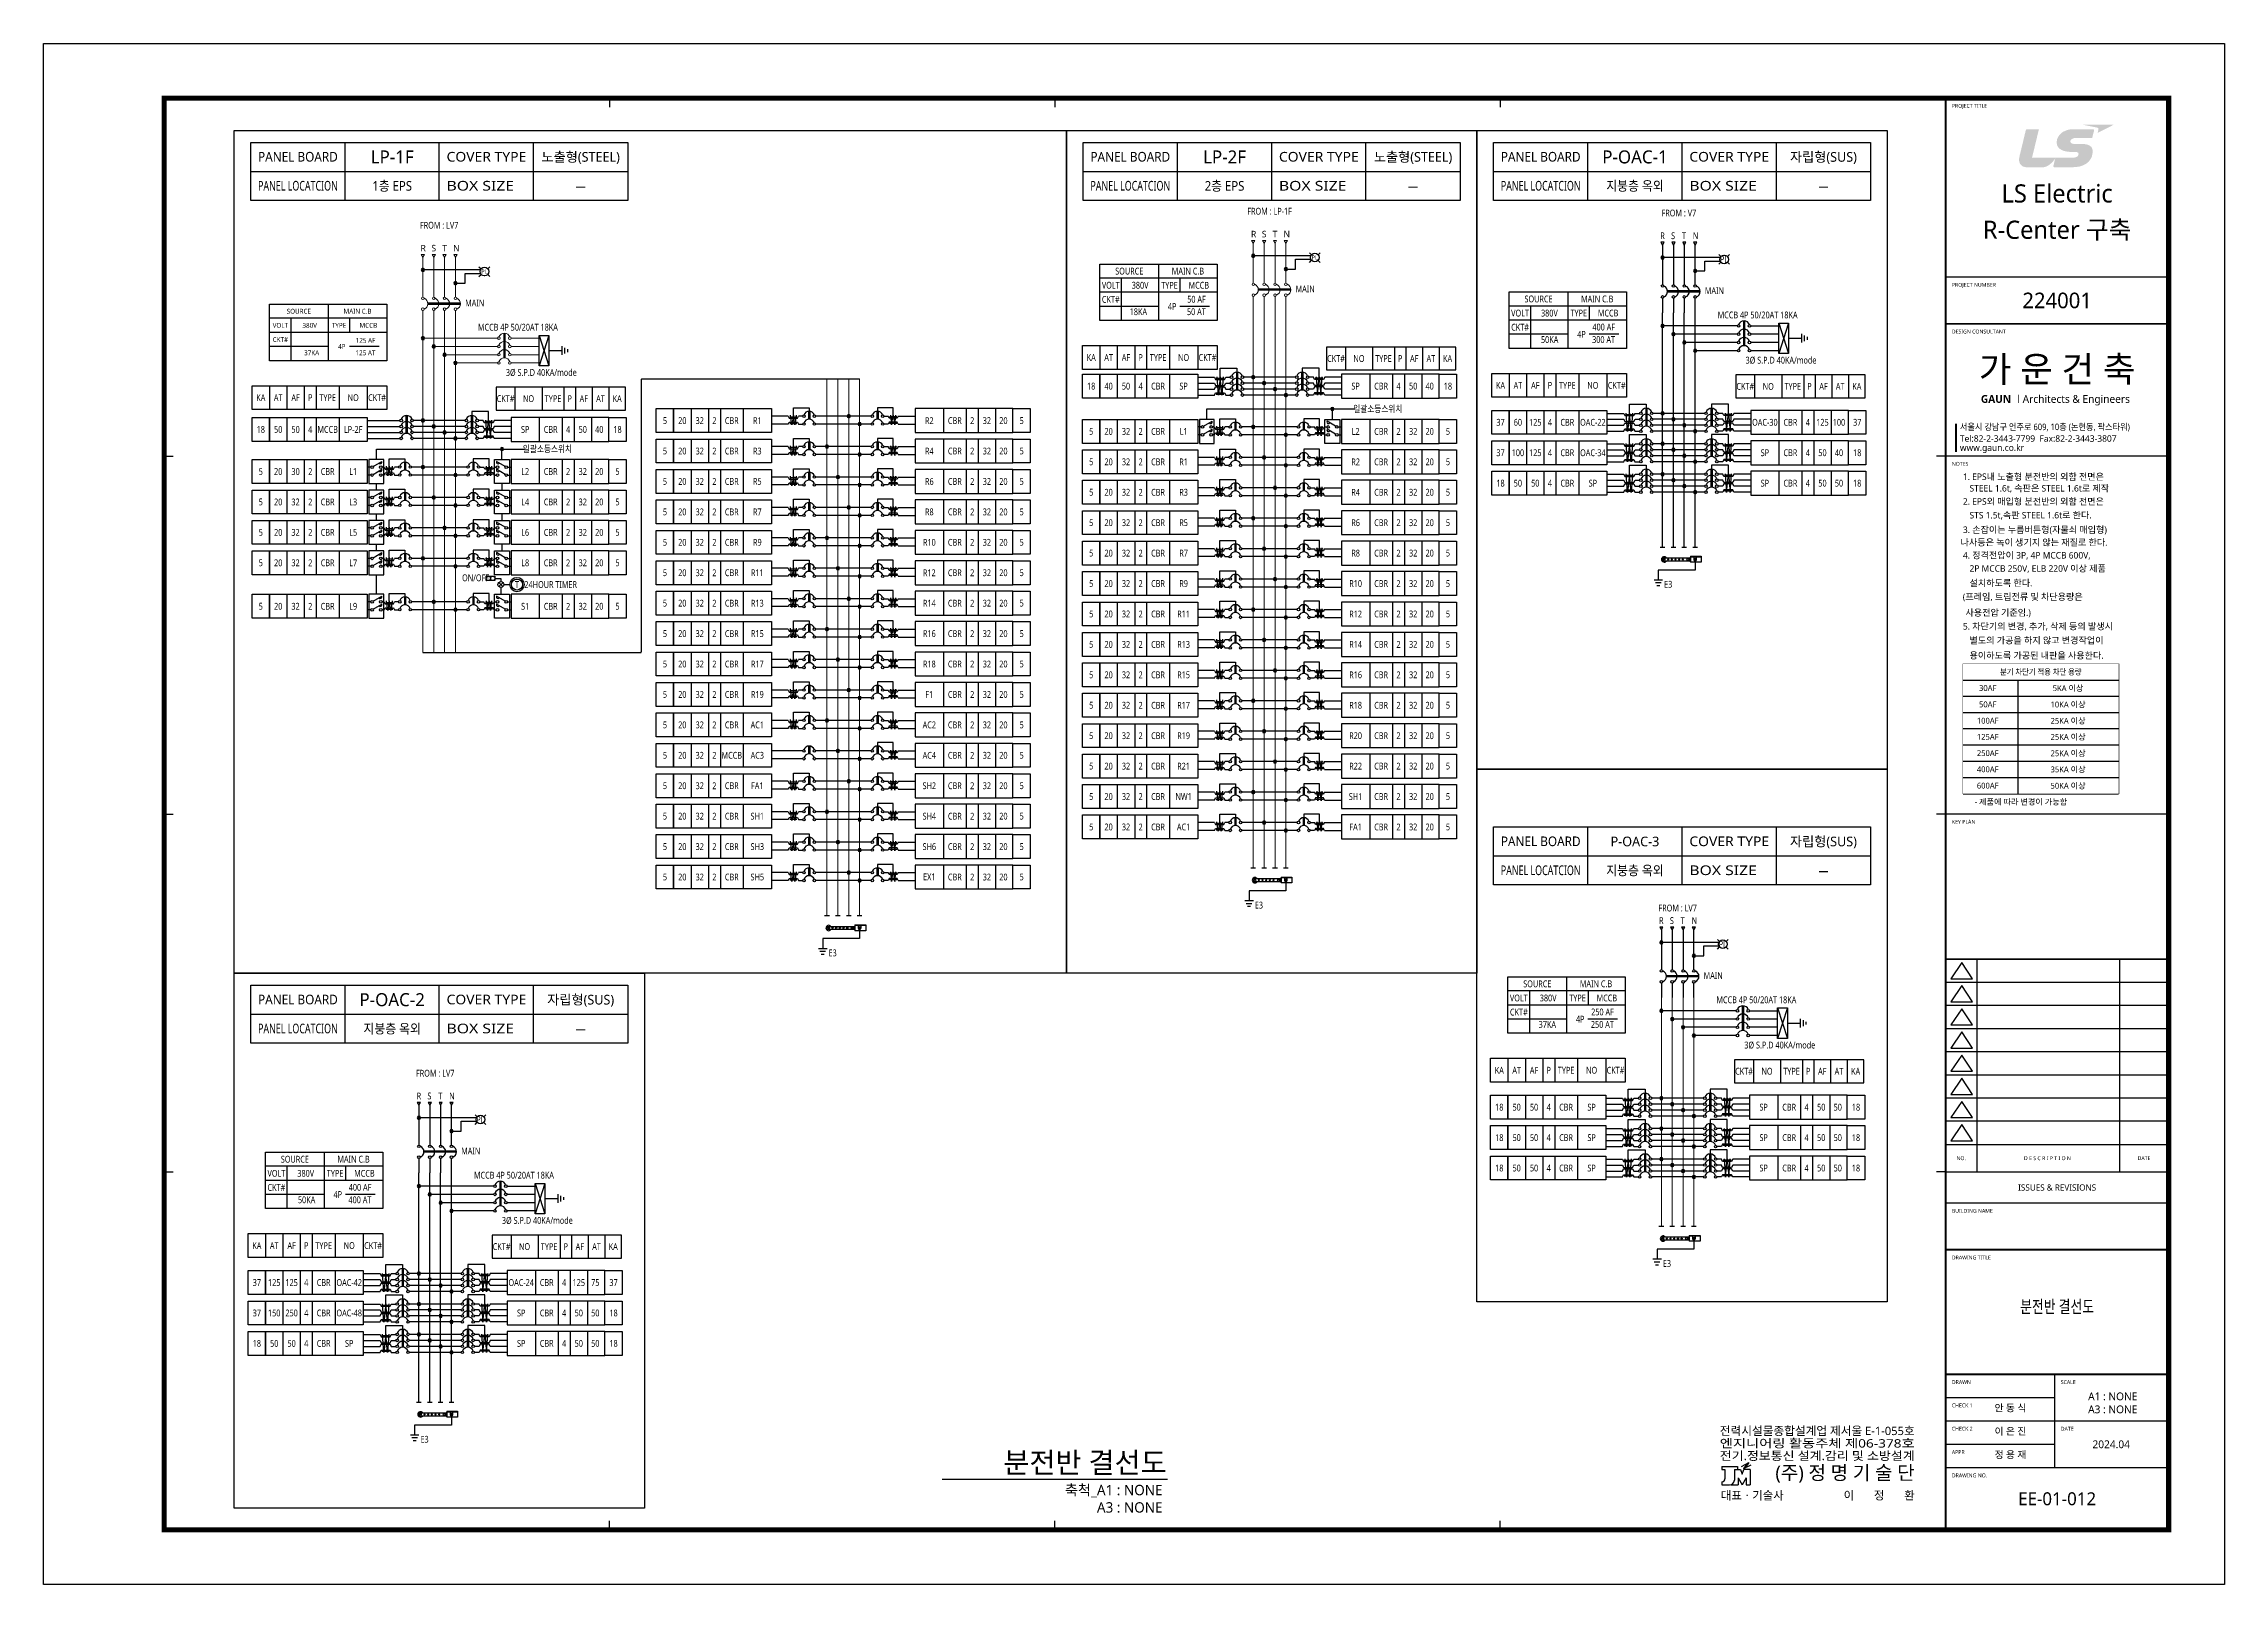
# Model space of a CAD drawing. Header units: millimetres. Extents: x -336400 to 0, y 0 to 118800.
# Drawn here: x -336400 to -168200, y 0 to 118800 of the extents above; entities that cross this region are included whole.
import ezdxf
from ezdxf.enums import TextEntityAlignment as Align

# ---------------------------------------------------------------- set-up
doc = ezdxf.new("R2010")
doc.units = ezdxf.units.MM
doc.header["$LTSCALE"] = 1000
for name, color, linetype in [('A-TITLE', 3, 'Continuous'), ('arch', 8, 'Continuous'), ('Layer 1', 7, 'Continuous'), ('S', 4, 'Continuous'), ('SECT', 2, 'Continuous'), ('SYM', 3, 'Continuous'), ('TEXT', 3, 'Continuous'), ('TIT', 2, 'Continuous'), ('XR-SHEET(통신)$0$WD-E$0$WD', 6, 'Continuous'), ('XR-SHEET-SHT', 5, 'Continuous'), ('XR-SHEET-TEXT', 3, 'Continuous')]:
    doc.layers.add(name, color=color, linetype=linetype)
doc.layers.add('XR-SHEET-TEMP', color=171, linetype='Continuous', plot=False)
doc.styles.add('GHS', font='malgun.ttf')
doc.styles.add('XR-SHEET$0$XREF-Form$0$맑은고딕', font='malgun.ttf')
doc.styles.add('XR-SHEET(통신)$0$WD-E$0$GHS', font='malgun.ttf')
doc.styles.add('맑은고딕', font='malgun.ttf')
doc.styles.add('맑은고딕B', font='malgunbd.ttf')

msp = doc.modelspace()

# ---------------------------------------------------------------- texts
at = {"style": 'GHS', "width": 0.8}
for s, height, p in [('FROM : LP-1F', 525, (-241843, 105877)), ('FROM : V7', 525, (-210275, 105740)), ('FROM : LV7', 525, (-305892, 104794)), ('SOURCE', 525, (-252666, 101259)), ('MAIN C.B', 525, (-248141, 101259)), ('PL', 525, (-206789, 102166)), ('VOLT', 525, (-254090, 100170)), ('CKT#', 525, (-254090, 99081)), ('380V', 525, (-251828, 100170)), ('TYPE', 525, (-249566, 100170)), ('MCCB', 525, (-247303, 100170)), ('SOURCE', 525, (-221098, 99112)), ('MAIN C.B', 525, (-216574, 99112)), ('SOURCE', 375, (-316715, 98166)), ('MAIN C.B', 375, (-312190, 98166)), ('4P', 525, (-249356, 98536)), ('VOLT', 525, (-222523, 98023)), ('380V', 525, (-220260, 98023)), ('TYPE', 525, (-217998, 98023)), ('MCCB', 525, (-215736, 98023)), ('VOLT', 375, (-318139, 97077)), ('CKT#', 375, (-318139, 95987)), ('380V', 375, (-315877, 97077)), ('TYPE', 375, (-313615, 97077)), ('MCCB', 375, (-311352, 97077)), ('CKT#', 525, (-222523, 96934)), ('4P', 525, (-217789, 96389)), ('4P', 375, (-313405, 95443)), ('KA', 525, (-255599, 94598)), ('AT', 525, (-254258, 94598)), ('AF', 525, (-252917, 94598)), ('P', 525, (-251786, 94598)), ('TYPE', 525, (-250446, 94598)), ('NO', 525, (-248476, 94598)), ('CKT#', 525, (-246633, 94598)), ('CKT#', 525, (-236721, 94521)), ('NO', 525, (-234951, 94521)), ('TYPE', 525, (-233061, 94521)), ('P', 525, (-231774, 94521)), ('AF', 525, (-230688, 94521)), ('AT', 525, (-229401, 94521)), ('KA', 525, (-228114, 94521)), ('18', 525, (-255599, 92392)), ('40', 525, (-254258, 92392)), ('50', 525, (-252917, 92392)), ('4', 525, (-251786, 92392)), ('CBR', 525, (-250446, 92392)), ('SP', 525, (-248476, 92392)), ('SP', 525, (-235209, 92392)), ('CBR', 525, (-233240, 92392)), ('4', 525, (-231899, 92392)), ('50', 525, (-230768, 92392)), ('40', 525, (-229493, 92392)), ('18', 525, (-228087, 92392)), ('KA', 525, (-224031, 92451)), ('AT', 525, (-222690, 92451)), ('AF', 525, (-221350, 92451)), ('P', 525, (-220218, 92451)), ('TYPE', 525, (-218878, 92451)), ('NO', 525, (-216909, 92451)), ('CKT#', 525, (-215065, 92451)), ('CKT#', 525, (-205153, 92374)), ('NO', 525, (-203383, 92374)), ('TYPE', 525, (-201493, 92374)), ('P', 525, (-200206, 92374)), ('AF', 525, (-199120, 92374)), ('AT', 525, (-197833, 92374)), ('KA', 525, (-196546, 92374)), ('KA', 525, (-319647, 91504)), ('AT', 525, (-318307, 91504)), ('AF', 525, (-316966, 91504)), ('P', 525, (-315835, 91504)), ('TYPE', 525, (-314494, 91504)), ('NO', 525, (-312525, 91504)), ('CKT#', 525, (-310682, 91504)), ('CKT#', 525, (-300769, 91427)), ('NO', 525, (-299000, 91427)), ('TYPE', 525, (-297110, 91427)), ('P', 525, (-295822, 91427)), ('AF', 525, (-294737, 91427)), ('AT', 525, (-293450, 91427)), ('KA', 525, (-292163, 91427)), ('일괄소등스위치', 525, (-233494, 90653)), ('18', 525, (-319647, 89052)), ('50', 525, (-318307, 89052)), ('50', 525, (-316966, 89052)), ('4', 525, (-315835, 89052)), ('MCCB', 525, (-314494, 89052)), ('LP-2F', 525, (-312525, 89052)), ('SP', 525, (-299258, 89052)), ('CBR', 525, (-297289, 89052)), ('4', 525, (-295948, 89052)), ('50', 525, (-294817, 89052)), ('40', 525, (-293542, 89052)), ('18', 525, (-292136, 89052)), ('5', 525, (-255599, 88900)), ('20', 525, (-254258, 88900)), ('32', 525, (-252917, 88900)), ('2', 525, (-251786, 88900)), ('CBR', 525, (-250446, 88900)), ('L1', 525, (-248476, 88900)), ('L2', 525, (-235209, 88900)), ('CBR', 525, (-233240, 88900)), ('2', 525, (-231899, 88900)), ('32', 525, (-230768, 88900)), ('20', 525, (-229493, 88900)), ('5', 525, (-228087, 88900)), ('37', 525, (-224031, 89602)), ('60', 525, (-222690, 89602)), ('125', 525, (-221350, 89602)), ('4', 525, (-220218, 89602)), ('CBR', 525, (-218878, 89602)), ('OAC-22', 525, (-216909, 89602)), ('OAC-30', 525, (-203641, 89602)), ('CBR', 525, (-201672, 89602)), ('4', 525, (-200332, 89602)), ('125', 525, (-199200, 89602)), ('100', 525, (-197925, 89602)), ('37', 525, (-196519, 89602)), ('일괄소등스위치', 525, (-297543, 87559)), ('37', 525, (-224031, 87256)), ('100', 525, (-222690, 87256)), ('125', 525, (-221350, 87256)), ('4', 525, (-220218, 87256)), ('CBR', 525, (-218878, 87256)), ('OAC-34', 525, (-216909, 87256)), ('SP', 525, (-203641, 87256)), ('CBR', 525, (-201672, 87256)), ('4', 525, (-200332, 87256)), ('50', 525, (-199200, 87256)), ('40', 525, (-197925, 87256)), ('18', 525, (-196519, 87256)), ('5', 525, (-319647, 85807)), ('20', 525, (-318307, 85807)), ('30', 525, (-316966, 85807)), ('2', 525, (-315835, 85807)), ('CBR', 525, (-314494, 85807)), ('L1', 525, (-312525, 85807)), ('L2', 525, (-299258, 85807)), ('CBR', 525, (-297289, 85807)), ('2', 525, (-295948, 85807)), ('32', 525, (-294817, 85807)), ('20', 525, (-293542, 85807)), ('5', 525, (-292136, 85807)), ('5', 525, (-255599, 86554)), ('20', 525, (-254258, 86554)), ('32', 525, (-252917, 86554)), ('2', 525, (-251786, 86554)), ('CBR', 525, (-250446, 86554)), ('R1', 525, (-248476, 86554)), ('R2', 525, (-235209, 86554)), ('CBR', 525, (-233240, 86554)), ('2', 525, (-231899, 86554)), ('32', 525, (-230768, 86554)), ('20', 525, (-229493, 86554)), ('5', 525, (-228087, 86554)), ('5', 525, (-255599, 84208)), ('20', 525, (-254258, 84208)), ('32', 525, (-252917, 84208)), ('2', 525, (-251786, 84208)), ('CBR', 525, (-250446, 84208)), ('R3', 525, (-248476, 84208)), ('R4', 525, (-235209, 84208)), ('CBR', 525, (-233240, 84208)), ('2', 525, (-231899, 84208)), ('32', 525, (-230768, 84208)), ('20', 525, (-229493, 84208)), ('5', 525, (-228087, 84208)), ('18', 525, (-224031, 84910)), ('50', 525, (-222690, 84910)), ('50', 525, (-221350, 84910)), ('4', 525, (-220218, 84910)), ('CBR', 525, (-218878, 84910)), ('SP', 525, (-216909, 84910)), ('SP', 525, (-203641, 84910)), ('CBR', 525, (-201672, 84910)), ('4', 525, (-200332, 84910)), ('50', 525, (-199200, 84910)), ('50', 525, (-197925, 84910)), ('18', 525, (-196519, 84910)), ('5', 525, (-319647, 83461)), ('20', 525, (-318307, 83461)), ('32', 525, (-316966, 83461)), ('2', 525, (-315835, 83461)), ('CBR', 525, (-314494, 83461)), ('L3', 525, (-312525, 83461)), ('L4', 525, (-299258, 83461)), ('CBR', 525, (-297289, 83461)), ('2', 525, (-295948, 83461)), ('32', 525, (-294817, 83461)), ('20', 525, (-293542, 83461)), ('5', 525, (-292136, 83461)), ('5', 525, (-319647, 81115)), ('20', 525, (-318307, 81115)), ('32', 525, (-316966, 81115)), ('2', 525, (-315835, 81115)), ('CBR', 525, (-314494, 81115)), ('L5', 525, (-312525, 81115)), ('L6', 525, (-299258, 81115)), ('CBR', 525, (-297289, 81115)), ('2', 525, (-295948, 81115)), ('32', 525, (-294817, 81115)), ('20', 525, (-293542, 81115)), ('5', 525, (-292136, 81115)), ('5', 525, (-255599, 81862)), ('20', 525, (-254258, 81862)), ('32', 525, (-252917, 81862)), ('2', 525, (-251786, 81862)), ('CBR', 525, (-250446, 81862)), ('R5', 525, (-248476, 81862)), ('R6', 525, (-235209, 81862)), ('CBR', 525, (-233240, 81862)), ('2', 525, (-231899, 81862)), ('32', 525, (-230768, 81862)), ('20', 525, (-229493, 81862)), ('5', 525, (-228087, 81862)), ('5', 525, (-288478, 80348)), ('20', 525, (-287137, 80348)), ('32', 525, (-285796, 80348)), ('2', 525, (-284665, 80348)), ('CBR', 525, (-283324, 80348)), ('R9', 525, (-281355, 80348)), ('R10', 525, (-268088, 80348)), ('CBR', 525, (-266119, 80348)), ('2', 525, (-264778, 80348)), ('32', 525, (-263647, 80348)), ('20', 525, (-262372, 80348)), ('5', 525, (-260966, 80348)), ('5', 525, (-255599, 79516)), ('20', 525, (-254258, 79516)), ('32', 525, (-252917, 79516)), ('2', 525, (-251786, 79516)), ('CBR', 525, (-250446, 79516)), ('R7', 525, (-248476, 79516)), ('R8', 525, (-235209, 79516)), ('CBR', 525, (-233240, 79516)), ('2', 525, (-231899, 79516)), ('32', 525, (-230768, 79516)), ('20', 525, (-229493, 79516)), ('5', 525, (-228087, 79516)), ('5', 525, (-319647, 78768)), ('20', 525, (-318307, 78768)), ('32', 525, (-316966, 78768)), ('2', 525, (-315835, 78768)), ('CBR', 525, (-314494, 78768)), ('L7', 525, (-312525, 78768)), ('L8', 525, (-299258, 78768)), ('CBR', 525, (-297289, 78768)), ('2', 525, (-295948, 78768)), ('32', 525, (-294817, 78768)), ('20', 525, (-293542, 78768)), ('5', 525, (-292136, 78768)), ('5', 525, (-288478, 78002)), ('20', 525, (-287137, 78002)), ('32', 525, (-285796, 78002)), ('2', 525, (-284665, 78002)), ('CBR', 525, (-283324, 78002)), ('R11', 525, (-281355, 78002)), ('R12', 525, (-268088, 78002)), ('CBR', 525, (-266119, 78002)), ('2', 525, (-264778, 78002)), ('32', 525, (-263647, 78002)), ('20', 525, (-262372, 78002)), ('5', 525, (-260966, 78002)), ('5', 525, (-255599, 77170)), ('20', 525, (-254258, 77170)), ('32', 525, (-252917, 77170)), ('2', 525, (-251786, 77170)), ('CBR', 525, (-250446, 77170)), ('R9', 525, (-248476, 77170)), ('R10', 525, (-235209, 77170)), ('CBR', 525, (-233240, 77170)), ('2', 525, (-231899, 77170)), ('32', 525, (-230768, 77170)), ('20', 525, (-229493, 77170)), ('5', 525, (-228087, 77170)), ('T', 525, (-299895, 77093)), ('24HOUR TIMER', 525, (-297290, 77093)), ('5', 525, (-288478, 75656)), ('20', 525, (-287137, 75656)), ('32', 525, (-285796, 75656)), ('2', 525, (-284665, 75656)), ('CBR', 525, (-283324, 75656)), ('R13', 525, (-281355, 75656)), ('R14', 525, (-268088, 75656)), ('CBR', 525, (-266119, 75656)), ('2', 525, (-264778, 75656)), ('32', 525, (-263647, 75656)), ('20', 525, (-262372, 75656)), ('5', 525, (-260966, 75656)), ('5', 525, (-319647, 75417)), ('20', 525, (-318307, 75417)), ('32', 525, (-316966, 75417)), ('2', 525, (-315835, 75417)), ('CBR', 525, (-314494, 75417)), ('L9', 525, (-312525, 75417)), ('S1', 525, (-299258, 75417)), ('CBR', 525, (-297289, 75417)), ('2', 525, (-295948, 75417)), ('32', 525, (-294817, 75417)), ('20', 525, (-293542, 75417)), ('5', 525, (-292136, 75417)), ('5', 525, (-255599, 74824)), ('20', 525, (-254258, 74824)), ('32', 525, (-252917, 74824)), ('2', 525, (-251786, 74824)), ('CBR', 525, (-250446, 74824)), ('R11', 525, (-248476, 74824)), ('R12', 525, (-235209, 74824)), ('CBR', 525, (-233240, 74824)), ('2', 525, (-231899, 74824)), ('32', 525, (-230768, 74824)), ('20', 525, (-229493, 74824)), ('5', 525, (-228087, 74824)), ('5', 525, (-288478, 73310)), ('20', 525, (-287137, 73310)), ('32', 525, (-285796, 73310)), ('2', 525, (-284665, 73310)), ('CBR', 525, (-283324, 73310)), ('R15', 525, (-281355, 73310)), ('R16', 525, (-268088, 73310)), ('CBR', 525, (-266119, 73310)), ('2', 525, (-264778, 73310)), ('32', 525, (-263647, 73310)), ('20', 525, (-262372, 73310)), ('5', 525, (-260966, 73310)), ('5', 525, (-255599, 72478)), ('20', 525, (-254258, 72478)), ('32', 525, (-252917, 72478)), ('2', 525, (-251786, 72478)), ('CBR', 525, (-250446, 72478)), ('R13', 525, (-248476, 72478)), ('R14', 525, (-235209, 72478)), ('CBR', 525, (-233240, 72478)), ('2', 525, (-231899, 72478)), ('32', 525, (-230768, 72478)), ('20', 525, (-229493, 72478)), ('5', 525, (-228087, 72478)), ('5', 525, (-288478, 70964)), ('20', 525, (-287137, 70964)), ('32', 525, (-285796, 70964)), ('2', 525, (-284665, 70964)), ('CBR', 525, (-283324, 70964)), ('R17', 525, (-281355, 70964)), ('R18', 525, (-268088, 70964)), ('CBR', 525, (-266119, 70964)), ('2', 525, (-264778, 70964)), ('32', 525, (-263647, 70964)), ('20', 525, (-262372, 70964)), ('5', 525, (-260966, 70964)), ('5', 525, (-255599, 70131)), ('20', 525, (-254258, 70131)), ('32', 525, (-252917, 70131)), ('2', 525, (-251786, 70131)), ('CBR', 525, (-250446, 70131)), ('R15', 525, (-248476, 70131)), ('R16', 525, (-235209, 70131)), ('CBR', 525, (-233240, 70131)), ('2', 525, (-231899, 70131)), ('32', 525, (-230768, 70131)), ('20', 525, (-229493, 70131)), ('5', 525, (-228087, 70131)), ('5', 525, (-288478, 68618)), ('20', 525, (-287137, 68618)), ('32', 525, (-285796, 68618)), ('2', 525, (-284665, 68618)), ('CBR', 525, (-283324, 68618)), ('R19', 525, (-281355, 68618)), ('F1', 525, (-268088, 68618)), ('CBR', 525, (-266119, 68618)), ('2', 525, (-264778, 68618)), ('32', 525, (-263647, 68618)), ('20', 525, (-262372, 68618)), ('5', 525, (-260966, 68618)), ('5', 525, (-255599, 67785)), ('20', 525, (-254258, 67785)), ('32', 525, (-252917, 67785)), ('2', 525, (-251786, 67785)), ('CBR', 525, (-250446, 67785)), ('R17', 525, (-248476, 67785)), ('R18', 525, (-235209, 67785)), ('CBR', 525, (-233240, 67785)), ('2', 525, (-231899, 67785)), ('32', 525, (-230768, 67785)), ('20', 525, (-229493, 67785)), ('5', 525, (-228087, 67785)), ('5', 525, (-288478, 66272)), ('20', 525, (-287137, 66272)), ('32', 525, (-285796, 66272)), ('2', 525, (-284665, 66272)), ('CBR', 525, (-283324, 66272)), ('AC1', 525, (-281355, 66272)), ('AC2', 525, (-268088, 66272)), ('CBR', 525, (-266119, 66272)), ('2', 525, (-264778, 66272)), ('32', 525, (-263647, 66272)), ('20', 525, (-262372, 66272)), ('5', 525, (-260966, 66272)), ('5', 525, (-255599, 65439)), ('20', 525, (-254258, 65439)), ('32', 525, (-252917, 65439)), ('2', 525, (-251786, 65439)), ('CBR', 525, (-250446, 65439)), ('R19', 525, (-248476, 65439)), ('R20', 525, (-235209, 65439)), ('CBR', 525, (-233240, 65439)), ('2', 525, (-231899, 65439)), ('32', 525, (-230768, 65439)), ('20', 525, (-229493, 65439)), ('5', 525, (-228087, 65439)), ('5', 525, (-288478, 63926)), ('20', 525, (-287137, 63926)), ('32', 525, (-285796, 63926)), ('2', 525, (-284665, 63926)), ('MCCB', 525, (-283324, 63926)), ('AC3', 525, (-281355, 63926)), ('AC4', 525, (-268088, 63926)), ('CBR', 525, (-266119, 63926)), ('2', 525, (-264778, 63926)), ('32', 525, (-263647, 63926)), ('20', 525, (-262372, 63926)), ('5', 525, (-260966, 63926)), ('5', 525, (-255599, 63093)), ('20', 525, (-254258, 63093)), ('32', 525, (-252917, 63093)), ('2', 525, (-251786, 63093)), ('CBR', 525, (-250446, 63093)), ('R21', 525, (-248476, 63093)), ('R22', 525, (-235209, 63093)), ('CBR', 525, (-233240, 63093)), ('2', 525, (-231899, 63093)), ('32', 525, (-230768, 63093)), ('20', 525, (-229493, 63093)), ('5', 525, (-228087, 63093)), ('5', 525, (-288478, 61579)), ('20', 525, (-287137, 61579)), ('32', 525, (-285796, 61579)), ('2', 525, (-284665, 61579)), ('CBR', 525, (-283324, 61579)), ('FA1', 525, (-281355, 61579)), ('SH2', 525, (-268088, 61579)), ('CBR', 525, (-266119, 61579)), ('2', 525, (-264778, 61579)), ('32', 525, (-263647, 61579)), ('20', 525, (-262372, 61579)), ('5', 525, (-260966, 61579)), ('5', 525, (-255599, 60747)), ('20', 525, (-254258, 60747)), ('32', 525, (-252917, 60747)), ('2', 525, (-251786, 60747)), ('CBR', 525, (-250446, 60747)), ('NW1', 525, (-248476, 60747)), ('SH1', 525, (-235209, 60747)), ('CBR', 525, (-233240, 60747)), ('2', 525, (-231899, 60747)), ('32', 525, (-230768, 60747)), ('20', 525, (-229493, 60747)), ('5', 525, (-228087, 60747)), ('5', 525, (-288478, 59233)), ('20', 525, (-287137, 59233)), ('32', 525, (-285796, 59233)), ('2', 525, (-284665, 59233)), ('CBR', 525, (-283324, 59233)), ('SH1', 525, (-281355, 59233)), ('SH4', 525, (-268088, 59233)), ('CBR', 525, (-266119, 59233)), ('2', 525, (-264778, 59233)), ('32', 525, (-263647, 59233)), ('20', 525, (-262372, 59233)), ('5', 525, (-260966, 59233)), ('5', 525, (-255599, 58401)), ('20', 525, (-254258, 58401)), ('32', 525, (-252917, 58401)), ('2', 525, (-251786, 58401)), ('CBR', 525, (-250446, 58401)), ('AC1', 525, (-248476, 58401)), ('FA1', 525, (-235209, 58401)), ('CBR', 525, (-233240, 58401)), ('2', 525, (-231899, 58401)), ('32', 525, (-230768, 58401)), ('20', 525, (-229493, 58401)), ('5', 525, (-228087, 58401)), ('5', 525, (-288478, 56887)), ('20', 525, (-287137, 56887)), ('32', 525, (-285796, 56887)), ('2', 525, (-284665, 56887)), ('CBR', 525, (-283324, 56887)), ('SH3', 525, (-281355, 56887)), ('SH6', 525, (-268088, 56887)), ('CBR', 525, (-266119, 56887)), ('2', 525, (-264778, 56887)), ('32', 525, (-263647, 56887)), ('20', 525, (-262372, 56887)), ('5', 525, (-260966, 56887)), ('5', 525, (-288478, 54541)), ('20', 525, (-287137, 54541)), ('32', 525, (-285796, 54541)), ('2', 525, (-284665, 54541)), ('CBR', 525, (-283324, 54541)), ('SH5', 525, (-281355, 54541)), ('EX1', 525, (-268088, 54554)), ('CBR', 525, (-266119, 54541)), ('2', 525, (-264778, 54541)), ('32', 525, (-263647, 54541)), ('20', 525, (-262372, 54541)), ('5', 525, (-260966, 54541)), ('FROM : LV7', 525, (-210370, 52147)), ('PL', 525, (-206884, 49358)), ('VOLT', 525, (-222617, 45215)), ('SOURCE', 525, (-221193, 46305)), ('380V', 525, (-220355, 45215)), ('TYPE', 525, (-218093, 45215)), ('MAIN C.B', 525, (-216668, 46305)), ('MCCB', 525, (-215830, 45215)), ('CKT#', 525, (-222617, 44126)), ('4P', 525, (-217883, 43582)), ('FROM : LV7', 525, (-306197, 39411)), ('KA', 525, (-224126, 39643)), ('AT', 525, (-222785, 39643)), ('AF', 525, (-221444, 39643)), ('P', 525, (-220313, 39643)), ('TYPE', 525, (-218973, 39643)), ('NO', 525, (-217004, 39643)), ('CKT#', 525, (-215160, 39643)), ('CKT#', 525, (-205248, 39566)), ('NO', 525, (-203478, 39566)), ('TYPE', 525, (-201588, 39566)), ('P', 525, (-200301, 39566)), ('AF', 525, (-199215, 39566)), ('AT', 525, (-197928, 39566)), ('KA', 525, (-196641, 39566)), ('18', 525, (-224126, 36795)), ('50', 525, (-222785, 36795)), ('50', 525, (-221444, 36795)), ('4', 525, (-220313, 36795)), ('CBR', 525, (-218973, 36795)), ('SP', 525, (-217004, 36795)), ('SP', 525, (-203736, 36795)), ('CBR', 525, (-201767, 36795)), ('4', 525, (-200426, 36795)), ('50', 525, (-199295, 36795)), ('50', 525, (-198020, 36795)), ('18', 525, (-196614, 36795)), ('PL', 525, (-302711, 35837)), ('18', 525, (-224126, 34448)), ('50', 525, (-222785, 34448)), ('50', 525, (-221444, 34448)), ('4', 525, (-220313, 34448)), ('CBR', 525, (-218973, 34448)), ('SP', 525, (-217004, 34448)), ('SP', 525, (-203736, 34448)), ('CBR', 525, (-201767, 34448)), ('4', 525, (-200426, 34448)), ('50', 525, (-199295, 34448)), ('50', 525, (-198020, 34448)), ('18', 525, (-196614, 34448)), ('VOLT', 525, (-318445, 31694)), ('SOURCE', 525, (-317021, 32783)), ('380V', 525, (-316183, 31694)), ('MAIN C.B', 525, (-312496, 32783)), ('MCCB', 525, (-311658, 31694)), ('18', 525, (-224126, 32102)), ('50', 525, (-222785, 32102)), ('50', 525, (-221444, 32102)), ('4', 525, (-220313, 32102)), ('CBR', 525, (-218973, 32102)), ('SP', 525, (-217004, 32102)), ('SP', 525, (-203736, 32102)), ('CBR', 525, (-201767, 32102)), ('4', 525, (-200426, 32102)), ('50', 525, (-199295, 32102)), ('50', 525, (-198020, 32102)), ('18', 525, (-196614, 32102)), ('CKT#', 525, (-318445, 30605)), ('TYPE', 525, (-313920, 31694)), ('4P', 525, (-313711, 30060)), ('KA', 525, (-319953, 26122)), ('AT', 525, (-318613, 26122)), ('AF', 525, (-317272, 26122)), ('P', 525, (-316141, 26122)), ('TYPE', 525, (-314800, 26122)), ('NO', 525, (-312831, 26122)), ('CKT#', 525, (-310988, 26122)), ('CKT#', 525, (-301075, 26045)), ('NO', 525, (-299306, 26045)), ('TYPE', 525, (-297415, 26045)), ('P', 525, (-296128, 26045)), ('AF', 525, (-295042, 26045)), ('AT', 525, (-293755, 26045)), ('KA', 525, (-292468, 26045)), ('37', 525, (-319953, 23273)), ('125', 525, (-318613, 23273)), ('125', 525, (-317272, 23273)), ('4', 525, (-316141, 23273)), ('CBR', 525, (-314800, 23273)), ('OAC-42', 525, (-312831, 23273)), ('OAC-24', 525, (-299564, 23273)), ('CBR', 525, (-297595, 23273)), ('4', 525, (-296254, 23273)), ('125', 525, (-295123, 23273)), ('75', 525, (-293847, 23273)), ('37', 525, (-292442, 23273)), ('37', 525, (-319953, 20927)), ('150', 525, (-318613, 20927)), ('250', 525, (-317272, 20927)), ('4', 525, (-316141, 20927)), ('CBR', 525, (-314800, 20927)), ('OAC-48', 525, (-312831, 20927)), ('SP', 525, (-299564, 20927)), ('CBR', 525, (-297595, 20927)), ('4', 525, (-296254, 20927)), ('50', 525, (-295123, 20927)), ('50', 525, (-293847, 20927)), ('18', 525, (-292442, 20927)), ('18', 525, (-319953, 18581)), ('50', 525, (-318613, 18581)), ('50', 525, (-317272, 18581)), ('4', 525, (-316141, 18581)), ('CBR', 525, (-314800, 18581)), ('SP', 525, (-312831, 18581)), ('SP', 525, (-299564, 18581)), ('CBR', 525, (-297595, 18581)), ('4', 525, (-296254, 18581)), ('50', 525, (-295123, 18581)), ('50', 525, (-293847, 18581)), ('18', 525, (-292442, 18581))]:
    msp.add_text(s, height=height, dxfattribs=at).set_placement(p, align=Align.MIDDLE)
at = {"style": 'GHS'}
for s, p in [('R', (-243279, 103863)), ('S', (-242441, 103863)), ('T', (-241603, 103863)), ('N', (-240765, 103863)), ('R', (-307327, 102779)), ('S', (-306490, 102779)), ('T', (-305652, 102779)), ('N', (-304814, 102779))]:
    msp.add_text(s, height=503, dxfattribs=at).set_placement(p)
at = {"style": 'GHS', "width": 0.8}
for s, p in [('R', (-211711, 103726)), ('S', (-210873, 103726)), ('T', (-210035, 103726)), ('N', (-209197, 103726)), ('MAIN', (-239838, 99623)), ('MAIN', (-208271, 99486)), ('MAIN', (-303887, 98539)), ('MCCB 4P 50/20AT 18KA', (-207284, 97617)), ('MCCB 4P 50/20AT 18KA', (-302901, 96671)), ('3Ø S.P.D 40KA/mode', (-205132, 94130)), ('3Ø S.P.D 40KA/mode', (-300749, 93183)), ('ON/OFF', (-304126, 77348)), ('E3', (-211412, 76849)), ('E3', (-242980, 52113)), ('R', (-211806, 50918)), ('S', (-210968, 50918)), ('T', (-210130, 50918)), ('N', (-209292, 50918)), ('E3', (-275859, 48430)), ('MAIN', (-208366, 46678)), ('MCCB 4P 50/20AT 18KA', (-207379, 44810)), ('3Ø S.P.D 40KA/mode', (-205227, 41322)), ('R', (-307633, 37397)), ('S', (-306795, 37397)), ('T', (-305957, 37397)), ('N', (-305120, 37397)), ('MAIN', (-304193, 33157)), ('MCCB 4P 50/20AT 18KA', (-303206, 31288)), ('3Ø S.P.D 40KA/mode', (-301054, 27801)), ('E3', (-211507, 24482)), ('E3', (-307334, 10925))]:
    msp.add_text(s, height=525, dxfattribs=at).set_placement(p)
at = {"style": 'GHS'}
for p in [(-302405, 101219), (-238357, 102303)]:
    msp.add_text('PL', height=335.2, dxfattribs=at).set_placement(p, align=Align.MIDDLE)
at = {"style": 'GHS', "width": 0.8}
for s, height, p in [('50 AF', 525, (-246762, 98829)), ('18KA', 525, (-251291, 97866)), ('50 AT', 525, (-246762, 97866)), ('125 AF', 375, (-310811, 95736)), ('50KA', 525, (-219570, 95719)), ('300 AT', 525, (-215194, 95719)), ('400 AF', 525, (-215194, 96682)), ('37KA', 375, (-315146, 94772)), ('125 AT', 375, (-310811, 94772)), ('250 AF', 525, (-215289, 43875)), ('37KA', 525, (-219747, 42911)), ('250 AT', 525, (-215289, 42911)), ('400 AF', 525, (-311117, 30353)), ('50KA', 525, (-315444, 29390)), ('400 AT', 525, (-311117, 29390))]:
    msp.add_text(s, height=height, dxfattribs=at).set_placement(p, align=Align.RIGHT)
at = {"layer": 'A-TITLE', "style": 'GHS'}
for s, p in [('1. EPS내 노출형 분전반의 외함 전면은', (-188366, 85407)), ('   STEEL 1.6t, 속판은 STEEL 1.6t로 제작', (-188366, 84515)), ('2. EPS외 매입형 분전반의 외함 전면은', (-188366, 83498)), ('   STS 1.5t,속판 STEEL 1.6t로 한다.', (-188366, 82440)), ('3. 손잡이는 누름버튼형(자물쇠 매입형)', (-188366, 81318)), ('   나사등은 녹이 생기지 않는 재질로 한다.', (-189051, 80343)), ('4. 정격전압이 3P, 4P MCCB 600V,', (-188366, 79347)), ('   2P MCCB 250V, ELB 220V 이상 제품 ', (-188366, 78330)), ('   설치하도록 한다.', (-188366, 77209)), ('   (프레임, 트립전류 및 차단용량은', (-188884, 76151)), ('5. 차단기의 변경, 추가, 삭제 등의 발생시', (-188366, 73872)), ('사용전압 기준임.)', (-188173, 74925)), ('   별도의 가공을 하지 않고 변경작업이', (-188366, 72789))]:
    msp.add_text(s, height=500, dxfattribs=at).set_placement(p, align=Align.MIDDLE_LEFT)
at = {"layer": 'SECT', "style": 'GHS'}
msp.add_text('분전반 결선도', height=1600, dxfattribs=at).set_placement((-249786, 8110), align=Align.BOTTOM_RIGHT)
at = {"layer": 'TEXT', "color": 4, "style": 'GHS'}
for s, width, p, p2 in [('PANEL BOARD', 0.888152, (-319862, 109705, 0), (-313709, 109705, 0)), ('COVER TYPE', 1.040535, (-305322, 109705, 0), (-299170, 109705, 0)), ('PANEL BOARD', 0.888152, (-255661, 109705, 0), (-249509, 109705, 0)), ('COVER TYPE', 1.040535, (-241122, 109705, 0), (-234969, 109705, 0)), ('PANEL BOARD', 0.888152, (-224007, 109705, 0), (-217855, 109705, 0)), ('COVER TYPE', 1.040535, (-209468, 109705, 0), (-203315, 109705, 0)), ('PANEL LOCATCION', 0.66966, (-319862, 107470, 0), (-313709, 107470, 0)), ('BOX SIZE   ', 1.125168, (-305322, 107470, 0), (-299170, 107470, 0)), ('PANEL LOCATCION', 0.66966, (-255661, 107470, 0), (-249509, 107470, 0)), ('BOX SIZE   ', 1.125168, (-241122, 107470, 0), (-234969, 107470, 0)), ('PANEL LOCATCION', 0.66966, (-224007, 107470, 0), (-217855, 107470, 0)), ('BOX SIZE   ', 1.125168, (-209468, 107470, 0), (-203315, 107470, 0)), ('PANEL BOARD', 0.888152, (-224007, 56922, 0), (-217855, 56922, 0)), ('COVER TYPE', 1.040535, (-209468, 56922, 0), (-203315, 56922, 0)), ('PANEL LOCATCION', 0.66966, (-224007, 54688, 0), (-217855, 54688, 0)), ('BOX SIZE   ', 1.125168, (-209468, 54688, 0), (-203315, 54688, 0)), ('PANEL BOARD', 0.888152, (-319862, 44723, 0), (-313709, 44723, 0)), ('COVER TYPE', 1.040535, (-305322, 44723, 0), (-299170, 44723, 0)), ('PANEL LOCATCION', 0.66966, (-319862, 42489, 0), (-313709, 42489, 0)), ('BOX SIZE   ', 1.125168, (-305322, 42489, 0), (-299170, 42489, 0))]:
    msp.add_text(s, height=744.8, dxfattribs=dict(at, width=width)).set_placement(p, p2, align=Align.FIT)
for s, height, p in [('LP-1F', 1000, (-309516, 110065, 0)), ('노출형(STEEL)', 744.8, (-294976, 110065, 0)), ('LP-2F', 1000, (-245315, 110065, 0)), ('노출형(STEEL)', 744.8, (-230776, 110065, 0)), ('P-OAC-1', 1000, (-213661, 110065, 0)), ('자립형(SUS)', 744.8, (-199122, 110065, 0)), ('P-OAC-3', 744.8, (-213661, 57282, 0)), ('자립형(SUS)', 744.8, (-199122, 57282, 0)), ('P-OAC-2', 1000, (-309516, 45084, 0)), ('자립형(SUS)', 744.8, (-294976, 45084, 0))]:
    msp.add_text(s, height=height, dxfattribs=at).set_placement(p, align=Align.MIDDLE_CENTER)
for s, height, width, p in [('1층 EPS', 744.8, 0.9, (-309516, 107831, 0)), ('-', 745, 3, (-294976, 107831, 0)), ('2층 EPS', 744.8, 0.9, (-245315, 107831, 0)), ('-', 745, 3, (-230776, 107831, 0)), ('지붕층 옥외', 744.8, 0.9, (-213661, 107831, 0)), ('-', 745, 3, (-199122, 107831, 0)), ('지붕층 옥외', 744.8, 0.9, (-213661, 55048, 0)), ('-', 745, 3, (-199122, 55048, 0)), ('지붕층 옥외', 744.8, 0.9, (-309516, 42849, 0)), ('-', 745, 3, (-294976, 42849, 0))]:
    msp.add_text(s, height=height, dxfattribs=dict(at, width=width)).set_placement(p, align=Align.MIDDLE_CENTER)
at = {"layer": 'TEXT', "style": 'GHS', "width": 0.75}
msp.add_text('분전반 결선도', height=965.9, dxfattribs=at).set_placement((-181100, 21417), align=Align.MIDDLE_CENTER)
at = {"layer": 'TEXT', "style": 'GHS'}
for s, height, p in [('A1 : NONE', 600, (-176810, 14495)), ('A3 : NONE', 600, (-176810, 13495)), ('EE-01-012', 1000, (-181100, 6600))]:
    msp.add_text(s, height=height, dxfattribs=at).set_placement(p, align=Align.MIDDLE_CENTER)
at = {"layer": 'TIT', "style": 'GHS'}
for s, p in [('축척_A1 : NONE', (-250099, 6873)), ('A3 : NONE', (-250099, 5534))]:
    msp.add_text(s, height=800, dxfattribs=at).set_placement(p, align=Align.RIGHT)

# ---------------------------------------------------------------- blocks, each defined once
blk = doc.blocks.new('zw$89EB')
at = {"layer": 'SYM', "color": 6}
for p, q in [((-72.4, 0), (0, 0)), ((-72.4, 0), (0, 0)), ((-72.4, 0), (-72.4, -60.5)), ((0, 0), (0, -60.5)), ((-72.4, -60.5), (0, -60.5))]:
    blk.add_line(p, q, dxfattribs=at)
at = {"layer": 'SYM', "style": 'GHS'}
blk.add_text('   - 제품에 따라 변경이 가능함', height=2.7, dxfattribs=at).set_placement((-46.8, -64.2), align=Align.MIDDLE)
blk.add_wipeout([(-72.4, 0), (0, 0), (0, -60.5), (-72.4, -60.5)]).dxf.layer = 'SYM'
at = {"layer": 'SYM', "color": 6}
for p, q in [((-72.4, -7.6), (0, -7.6)), ((-46.9, -7.6), (-46.9, -60.5)), ((-72.4, -15.1), (0, -15.1)), ((-72.4, -22.7), (0, -22.7)), ((-72.4, -30.2), (0, -30.2)), ((-72.4, -37.8), (0, -37.8)), ((-72.4, -45.4), (0, -45.4)), ((-72.4, -52.9), (0, -52.9))]:
    blk.add_line(p, q, dxfattribs=at)
at = {"layer": 'S', "style": 'GHS', "width": 0.9}
blk.add_text('분기 차단기 적용 차단 용량', height=2.7, dxfattribs=at).set_placement((-36.2, -3.8), align=Align.MIDDLE_CENTER)
at = {"layer": 'SYM', "style": 'GHS'}
for s, p in [('30AF', (-60.9, -11.3)), ('5KA 이상', (-23.5, -11.3)), ('50AF', (-60.9, -18.9)), ('10KA 이상', (-23.5, -18.9)), ('100AF', (-60.9, -26.5)), ('25KA 이상', (-23.5, -26.5)), ('250AF', (-60.9, -41.6)), ('125AF', (-60.9, -34)), ('25KA 이상', (-23.5, -34)), ('25KA 이상', (-23.5, -41.6)), ('400AF', (-60.9, -49.1)), ('35KA 이상', (-23.5, -49.1)), ('600AF', (-60.9, -56.7)), ('50KA 이상', (-23.5, -56.7))]:
    blk.add_text(s, height=2.7, dxfattribs=at).set_placement(p, align=Align.MIDDLE)
blk = doc.blocks.new('A$C73120EFD')
at = {"layer": 'XR-SHEET(통신)$0$WD-E$0$WD', "color": 4}
for p, q in [((-27546, 7102), (-27546, 6933)), ((-27546, 7102), (-26702, 7102)), ((-26702, 7102), (-26702, 6933)), ((-26494, 7105), (-26082, 7309)), ((-26165, 7268), (-26370, 6991)), ((-26370, 6991), (-25958, 7194)), ((-26370, 6991), (-26257, 7073)), ((-26349, 7019), (-26236, 7101)), ((-26328, 7047), (-26215, 7129)), ((-26308, 7075), (-26194, 7157)), ((-26082, 7309), (-26288, 7031)), ((-26287, 7103), (-26173, 7186)), ((-26266, 7131), (-26153, 7214)), ((-26245, 7160), (-26132, 7242)), ((-26224, 7188), (-26111, 7270)), ((-26203, 7216), (-26090, 7298)), ((-26183, 7244), (-26117, 7292)), ((-27546, 6933), (-27377, 6933)), ((-27546, 6273), (-27546, 6105)), ((-27546, 6273), (-27538, 6273)), ((-27546, 6105), (-27124, 6105)), ((-27377, 6933), (-27377, 6434)), ((-27052, 6115), (-27052, 6105)), ((-27052, 6105), (-26660, 6105)), ((-26871, 6933), (-26871, 6358)), ((-26871, 6933), (-26534, 6933)), ((-26660, 6490), (-26449, 6105)), ((-26660, 6490), (-26660, 6105)), ((-26534, 6933), (-26449, 6680)), ((-26449, 6680), (-26365, 6933)), ((-26238, 6490), (-26449, 6105)), ((-26027, 6933), (-26365, 6933)), ((-26314, 7018), (-26278, 7045)), ((-26238, 6490), (-26238, 6105)), ((-26238, 6105), (-26027, 6105)), ((-26027, 6933), (-26027, 6105))]:
    blk.add_line(p, q, dxfattribs=at)
for centre, radius in [((-27538, 6434), 160), ((-27124, 6358), 253)]:
    blk.add_arc(centre, radius, 270, 0, dxfattribs=at)
at = {"layer": 'XR-SHEET(통신)$0$WD-E$0$WD', "color": 4, "style": 'XR-SHEET(통신)$0$WD-E$0$GHS'}
for s, width, p, p2 in [('전력시설물종합설계업 제서울 E-1-055호', 0.91927, (-27655, 8791), (-17155, 8791)), ('엔지니어링 활동주체 제06-378호', 1.128043, (-27655, 8118), (-17155, 8118)), ('전기.정보통신 설계.감리 및 소방설계', 1.016896, (-27655, 7445), (-17155, 7445))]:
    blk.add_text(s, height=450, dxfattribs=dict(at, width=width)).set_placement(p, p2, align=Align.FIT)
for s, height, p in [('(주) 정 명 기 술 단', 750, (-17155, 6387)), ('이       정       환', 450, (-17155, 5315))]:
    blk.add_text(s, height=height, dxfattribs=at).set_placement(p, align=Align.RIGHT)
blk.add_text('대표ㆍ기술사 ', height=450, dxfattribs=at).set_placement((-27597, 5315))
blk = doc.blocks.new('XR-SHEET$0$XREF-Form$0$xr-form$0$TITLE')
at = {"layer": 'XR-SHEET-TEXT', "color": 4, "style": '맑은고딕B'}
for tag, height, p in [('TITLE1', 6, (776, 116.69)), ('TITLE4', 6, (776, 111.7)), ('TITLE2', 6, (776, 107.09)), ('TITLE5', 6, (776, 102.09)), ('TITLE3', 6, (776, 97.38)), ('A0.00', 7, (775.56, 32.33))]:
    blk.add_attdef(tag, text='', height=height, dxfattribs=at).set_placement(p, align=Align.MIDDLE_CENTER)
at = {"layer": 'XR-SHEET-TEXT', "color": 3, "style": 'XR-SHEET$0$XREF-Form$0$맑은고딕'}
for tag, p in [('NAME-1', (752.37, 76.33)), ('NAME-2', (752.37, 67.33)), ('NAME-3', (752.37, 58.33)), ('NAME-4', (752.37, 49.33))]:
    blk.add_attdef(tag, text='', height=2.7, dxfattribs=at).set_placement(p, align=Align.MIDDLE_LEFT)
for tag, p in [('SCALE-A1', (796.39, 73.17)), ('SCALE-A3', (796.39, 68.31)), ('DATE', (797.36, 53.01))]:
    blk.add_attdef(tag, text='', height=3, dxfattribs=at).set_placement(p, align=Align.MIDDLE)
blk = doc.blocks.new('block 3')
at = {"true_color": 0xfa002d}
h = blk.add_hatch(color=240, dxfattribs=at)
h.dxf.hatch_style = 1
h.paths.add_polyline_path([(78.5, -138.2), (78.5, -138.2), (78.6, -138.2), (78.6, -138.2), (78.7, -138.1), (78.7, -138.1), (78.8, -138.1), (78.8, -138.1), (78.9, -138), (78.9, -138), (78.9, -138), (79, -138), (79, -138), (79.1, -137.9), (79.1, -137.9), (79.1, -137.9), (79.2, -137.9), (79.2, -137.9), (79.2, -137.8), (79.3, -137.8), (79.3, -137.8), (79.4, -137.8), (79.4, -137.8), (79.4, -137.8), (79.5, -137.7), (79.5, -137.7), (79.5, -137.7), (79.6, -137.7), (79.6, -137.7), (79.6, -137.7), (79.6, -137.6), (79.7, -137.6), (79.7, -137.6), (79.7, -137.6), (79.7, -137.6), (79.8, -137.6), (79.8, -137.6), (79.8, -137.6), (79.8, -137.5), (79.9, -137.5), (79.9, -137.5), (79.9, -137.5), (79.9, -137.5), (80, -137.5), (80, -137.5), (80, -137.5), (80, -137.5), (80, -137.4), (80, -137.4), (80.1, -137.4), (80.1, -137.4), (80.1, -137.4), (80.1, -137.4), (80.1, -137.4), (80.2, -137.4), (80.2, -137.4), (80.2, -137.4), (80.2, -137.4), (80.2, -137.4), (80.2, -137.4), (80.2, -137.4), (80.2, -137.4), (80.2, -137.4), (80.1, -137.4), (80.1, -137.4), (80.1, -137.4), (80.1, -137.4), (80.1, -137.4), (80.1, -137.4), (80.1, -137.4), (80.1, -137.4), (80.1, -137.4), (80.1, -137.4), (80.1, -137.4), (80.1, -137.4), (80.1, -137.4), (80.1, -137.4), (80, -137.4), (80, -137.4), (80, -137.4), (80, -137.4), (80, -137.4), (80, -137.4), (80, -137.4), (80, -137.4), (80, -137.4), (79.9, -137.4), (79.9, -137.4), (79.9, -137.4), (79.9, -137.4), (79.9, -137.4), (79.9, -137.4), (79.9, -137.4), (79.8, -137.4), (79.8, -137.4), (79.8, -137.4), (79.8, -137.4), (79.8, -137.4), (79.7, -137.4), (79.7, -137.4), (79.7, -137.4), (79.7, -137.4), (79.7, -137.4), (79.6, -137.4), (79.6, -137.4), (79.6, -137.4), (79.6, -137.4), (79.6, -137.4), (79.5, -137.4), (79.5, -137.4), (79.5, -137.4), (79.5, -137.4), (79.5, -137.4), (79.4, -137.4), (79.4, -137.4), (79.4, -137.4), (79.4, -137.4), (79.3, -137.4), (79.3, -137.4), (79.3, -137.4), (79.2, -137.4), (79.2, -137.4), (79.2, -137.4), (79.2, -137.4), (79.1, -137.4), (79.1, -137.4), (79.1, -137.4), (79.1, -137.4), (79, -137.4), (79, -137.4), (79, -137.4), (78.9, -137.4), (78.9, -137.4), (78.9, -137.4), (78.8, -137.4), (78.8, -137.4), (78.8, -137.4), (78.8, -137.4), (78.7, -137.4), (78.7, -137.4), (78.7, -137.4), (78.6, -137.4), (78.6, -137.4), (78.6, -137.4), (78.5, -137.4), (78.5, -137.4), (78.4, -137.4), (78.4, -137.4), (78.4, -137.4), (78.3, -137.4), (78.3, -137.4), (78.3, -137.4), (78.2, -137.4), (78.2, -137.4), (78.2, -137.4), (78.1, -137.4), (78.1, -137.4), (78, -137.4), (78, -137.4), (78, -137.4), (77.9, -137.4), (77.9, -137.4), (77.9, -137.4), (77.8, -137.4), (77.8, -137.4), (77.7, -137.4), (77.7, -137.4), (77.7, -137.4), (77.6, -137.4), (77.6, -137.4), (77.5, -137.4), (77.5, -137.4), (77.5, -137.4), (77.4, -137.4), (77.4, -137.4), (77.3, -137.4), (77.3, -137.4), (77.2, -137.4), (77.2, -137.4), (77.2, -137.4), (77.1, -137.4), (77.1, -137.4), (77, -137.4), (77, -137.4), (76.9, -137.4), (76.9, -137.4), (76.8, -137.4), (76.8, -137.4), (76.7, -137.4), (76.7, -137.4), (76.7, -137.4), (76.6, -137.4), (76.6, -137.4), (76.5, -137.4), (76.5, -137.4), (76.4, -137.4), (76.4, -137.4), (76.3, -137.4), (76.3, -137.4), (76.2, -137.4), (76.2, -137.4), (76.1, -137.4), (76.1, -137.4), (76, -137.4), (76, -137.4), (75.9, -137.4), (75.9, -137.4), (75.8, -137.4), (75.8, -137.4), (75.7, -137.4), (75.7, -137.4), (75.6, -137.4), (75.6, -137.4), (75.5, -137.4), (75.5, -137.4), (75.4, -137.4), (75.4, -137.4), (75.3, -137.4), (75.3, -137.4), (75.2, -137.4), (75.2, -137.4), (75.1, -137.4), (75.1, -137.4), (75, -137.4), (75, -137.4), (74.9, -137.4), (74.9, -137.4), (74.8, -137.4), (74.8, -137.4), (74.7, -137.4), (74.7, -137.4), (74.6, -137.4), (74.6, -137.4), (74.5, -137.4), (74.4, -137.4), (74.3, -137.4), (74.2, -137.4), (74.1, -137.4), (74, -137.4), (73.9, -137.4), (73.8, -137.4), (73.7, -137.4), (73.6, -137.4), (73.5, -137.4), (73.3, -137.4), (73.2, -137.4), (73.1, -137.4), (73, -137.4), (72.9, -137.4), (72.8, -137.4), (72.7, -137.4), (72.5, -137.4), (72.4, -137.4), (72.3, -137.4), (72.2, -137.4), (72.1, -137.4), (72, -137.4), (71.9, -137.4), (71.7, -137.4), (71.6, -137.4), (71.5, -137.4), (71.4, -137.4), (71.3, -137.4), (71, -137.4), (70.8, -137.4), (70.6, -137.4), (70.1, -137.4), (69.6, -137.4), (69.4, -137.4), (69.1, -137.4), (68.9, -137.4), (68.8, -137.4), (68.7, -137.4), (68.6, -137.4), (68.4, -137.4), (68.3, -137.4), (68.2, -137.4), (68.1, -137.4), (68, -137.4), (67.9, -137.4), (67.7, -137.4), (67.6, -137.4), (67.5, -137.4), (67.4, -137.4), (67.3, -137.4), (67.2, -137.4), (67.1, -137.4), (67, -137.4), (66.8, -137.4), (66.7, -137.4), (66.6, -137.4), (66.5, -137.4), (66.4, -137.4), (66.3, -137.4), (66.2, -137.4), (66.1, -137.4), (66, -137.4), (65.8, -137.4), (65.7, -137.4), (65.7, -137.4), (65.6, -137.4), (65.6, -137.4), (65.5, -137.4), (65.5, -137.4), (65.4, -137.4), (65.4, -137.4), (65.3, -137.4), (65.3, -137.4), (65.2, -137.4), (65.2, -137.4), (65.1, -137.4), (65, -137.4), (65, -137.4), (64.9, -137.4), (64.9, -137.4), (64.8, -137.4), (64.8, -137.4), (64.7, -137.4), (64.7, -137.4), (64.6, -137.4), (64.6, -137.4), (64.5, -137.4), (64.5, -137.4), (64.4, -137.4), (64.4, -137.4), (64.3, -137.4), (64.3, -137.4), (64.2, -137.4), (64.2, -137.4), (64.1, -137.4), (64.1, -137.4), (64, -137.4), (64, -137.4), (63.9, -137.4), (63.9, -137.4), (63.9, -137.4), (63.8, -137.4), (63.8, -137.4), (63.7, -137.4), (63.7, -137.4), (63.6, -137.4), (63.6, -137.4), (63.5, -137.4), (63.5, -137.4), (63.4, -137.4), (63.4, -137.4), (63.3, -137.4), (63.3, -137.4), (63.3, -137.4), (63.2, -137.4), (63.2, -137.4), (63.1, -137.4), (63.1, -137.4), (63, -137.4), (63, -137.4), (62.9, -137.4), (62.9, -137.4), (62.9, -137.4), (62.8, -137.4), (62.8, -137.4), (62.7, -137.4), (62.7, -137.4), (62.7, -137.4), (62.6, -137.4), (62.6, -137.4), (62.5, -137.4), (62.5, -137.4), (62.4, -137.4), (62.4, -137.4), (62.4, -137.4), (62.3, -137.4), (62.3, -137.4), (62.2, -137.4), (62.2, -137.4), (62.2, -137.4), (62.1, -137.4), (62.1, -137.4), (62.1, -137.4), (62, -137.4), (62, -137.4), (61.9, -137.4), (61.9, -137.4), (61.9, -137.4), (61.8, -137.4), (61.8, -137.4), (61.8, -137.4), (61.7, -137.4), (61.7, -137.4), (61.7, -137.4), (61.6, -137.4), (61.6, -137.4), (61.6, -137.4), (61.5, -137.4), (61.5, -137.4), (61.5, -137.4), (61.4, -137.4), (61.4, -137.4), (61.4, -137.4), (61.3, -137.4), (61.3, -137.4), (61.3, -137.4), (61.2, -137.4), (61.2, -137.4), (61.2, -137.4), (61.2, -137.4), (61.1, -137.4), (61.1, -137.4), (61.1, -137.4), (61, -137.4), (61, -137.4), (61, -137.4), (61, -137.4), (60.9, -137.4), (60.9, -137.4), (60.9, -137.4), (60.9, -137.4), (60.8, -137.4), (60.8, -137.4), (60.8, -137.4), (60.8, -137.4), (60.7, -137.4), (60.7, -137.4), (60.7, -137.4), (60.7, -137.4), (60.6, -137.4), (60.6, -137.4), (60.6, -137.4), (60.6, -137.4), (60.6, -137.4), (60.5, -137.4), (60.5, -137.4), (60.5, -137.4), (60.5, -137.4), (60.5, -137.4), (60.4, -137.4), (60.4, -137.4), (60.4, -137.4), (60.4, -137.4), (60.4, -137.4), (60.3, -137.4), (60.3, -137.4), (60.3, -137.4), (60.3, -137.4), (60.3, -137.4), (60.3, -137.4), (60.3, -137.4), (60.2, -137.4), (60.2, -137.4), (60.2, -137.4), (60.2, -137.4), (60.2, -137.4), (60.2, -137.4), (60.2, -137.4), (60.2, -137.4), (60.1, -137.4), (60.1, -137.4), (60.1, -137.4), (60.1, -137.4), (60, -137.4), (60, -137.4), (60, -137.4), (60, -137.4), (60, -137.4), (60, -137.4), (60, -137.4), (60, -137.4), (60, -137.4), (60, -137.4), (60.1, -137.4), (60.1, -137.4), (60.1, -137.4), (60.1, -137.4), (60.1, -137.4), (60.1, -137.4), (60.1, -137.4), (60.1, -137.4), (60.1, -137.4), (60.2, -137.4), (60.2, -137.4), (60.2, -137.4), (60.2, -137.4), (60.2, -137.4), (60.2, -137.4), (60.2, -137.4), (60.3, -137.4), (60.3, -137.4), (60.3, -137.4), (60.3, -137.4), (60.3, -137.4), (60.4, -137.4), (60.4, -137.4), (60.4, -137.5), (60.4, -137.5), (60.5, -137.5), (60.5, -137.5), (60.5, -137.5), (60.5, -137.5), (60.6, -137.5), (60.6, -137.5), (60.6, -137.5), (60.6, -137.5), (60.7, -137.5), (60.7, -137.5), (60.7, -137.5), (60.8, -137.5), (60.8, -137.5), (60.8, -137.5), (60.9, -137.5), (60.9, -137.6), (60.9, -137.6), (61, -137.6), (61, -137.6), (61, -137.6), (61.1, -137.6), (61.1, -137.6), (61.1, -137.6), (61.2, -137.6), (61.2, -137.6), (61.2, -137.6), (61.3, -137.6), (61.3, -137.6), (61.4, -137.6), (61.4, -137.7), (61.4, -137.7), (61.5, -137.7), (61.5, -137.7), (61.6, -137.7), (61.6, -137.7), (61.6, -137.7), (61.7, -137.7), (61.7, -137.7), (61.8, -137.7), (61.8, -137.7), (61.8, -137.7), (61.9, -137.8), (61.9, -137.8), (62, -137.8), (62, -137.8), (62.1, -137.8), (62.1, -137.8), (62.2, -137.8), (62.2, -137.8), (62.2, -137.8), (62.3, -137.8), (62.4, -137.9), (62.5, -137.9), (62.6, -137.9), (62.7, -137.9), (62.8, -137.9), (62.9, -138), (63, -138), (63.1, -138), (63.2, -138), (63.3, -138), (63.4, -138.1), (63.5, -138.1), (63.6, -138.1), (63.7, -138.1), (63.8, -138.2), (63.9, -138.2), (64.1, -138.2), (64.3, -138.2), (64.5, -138.3), (64.9, -138.4), (65.1, -138.4), (65.3, -138.5), (65.5, -138.5), (65.6, -138.5), (65.8, -138.5), (65.9, -138.6), (66, -138.6), (66.1, -138.6), (66.2, -138.6), (66.3, -138.6), (66.4, -138.7), (66.5, -138.7), (66.6, -138.7), (66.7, -138.7), (66.8, -138.7), (66.9, -138.8), (67, -138.8), (67.1, -138.8), (67.2, -138.8), (67.3, -138.8), (67.3, -138.9), (67.4, -138.9), (67.4, -138.9), (67.5, -138.9), (67.5, -138.9), (67.6, -138.9), (67.6, -138.9), (67.7, -138.9), (67.7, -138.9), (67.7, -138.9), (67.8, -139), (67.8, -139), (67.9, -139), (67.9, -139), (68, -139), (68, -139), (68, -139), (68.1, -139), (68.1, -139), (68.2, -139), (68.2, -139), (68.2, -139), (68.3, -139.1), (68.3, -139.1), (68.4, -139.1), (68.4, -139.1), (68.4, -139.1), (68.5, -139.1), (68.5, -139.1), (68.5, -139.1), (68.6, -139.1), (68.6, -139.1), (68.6, -139.1), (68.7, -139.1), (68.7, -139.1), (68.7, -139.1), (68.8, -139.2), (68.8, -139.2), (68.8, -139.2), (68.9, -139.2), (68.9, -139.2), (68.9, -139.2), (68.9, -139.2), (69, -139.2), (69, -139.2), (69, -139.2), (69.1, -139.2), (69.1, -139.2), (69.1, -139.2), (69.1, -139.2), (69.2, -139.2), (69.2, -139.2), (69.2, -139.2), (69.2, -139.2), (69.2, -139.3), (69.3, -139.3), (69.3, -139.3), (69.3, -139.3), (69.3, -139.3), (69.3, -139.3), (69.4, -139.3), (69.4, -139.3), (69.4, -139.3), (69.4, -139.3), (69.4, -139.3), (69.4, -139.3), (69.5, -139.3), (69.5, -139.3), (69.5, -139.3), (69.5, -139.3), (69.7, -139.3), (69.8, -139.4), (69.9, -139.4), (70, -139.5), (70.1, -139.5), (70.2, -139.6), (70.3, -139.8), (70.4, -139.9), (70.4, -140), (70.4, -140.1), (70.4, -140.2), (70.4, -140.3), (70.3, -140.4), (70.3, -140.5), (70.3, -140.5), (70.3, -140.5), (70.3, -140.6), (70.3, -140.7), (70.3, -140.8), (70.2, -140.8), (70.2, -140.9), (70.2, -141), (70.2, -141.1), (70.2, -141.2), (70.1, -141.4), (70.1, -141.6), (70, -141.8), (70, -141.9), (70, -141.9), (70, -142), (69.9, -142.1), (69.9, -142.2), (69.9, -142.3), (69.9, -142.3), (69.9, -142.4), (69.9, -142.4), (69.9, -142.5), (69.8, -142.5), (69.8, -142.5), (69.8, -142.6), (69.8, -142.6), (69.8, -142.6), (69.8, -142.7), (69.8, -142.7), (69.8, -142.7), (69.8, -142.7), (69.8, -142.7), (69.8, -142.7), (69.8, -142.7), (69.8, -142.7), (69.8, -142.7), (69.8, -142.7), (69.8, -142.7), (69.8, -142.7), (69.8, -142.7), (69.8, -142.7), (69.8, -142.7), (69.8, -142.7), (69.8, -142.7), (69.8, -142.7), (69.8, -142.7), (69.8, -142.7), (69.8, -142.7), (69.9, -142.7), (69.9, -142.7), (69.9, -142.7), (69.9, -142.7), (69.9, -142.7), (69.9, -142.7), (69.9, -142.7), (69.9, -142.6), (69.9, -142.6), (69.9, -142.6), (69.9, -142.6), (69.9, -142.6), (69.9, -142.6), (70, -142.6), (70, -142.6), (70, -142.6), (70, -142.6), (70, -142.6), (70.1, -142.6), (70.1, -142.6), (70.1, -142.5), (70.1, -142.5), (70.1, -142.5), (70.2, -142.5), (70.2, -142.5), (70.2, -142.5), (70.2, -142.5), (70.3, -142.5), (70.3, -142.4), (70.3, -142.4), (70.4, -142.4), (70.4, -142.4), (70.4, -142.4), (70.4, -142.4), (70.5, -142.3), (70.5, -142.3), (70.5, -142.3), (70.6, -142.3), (70.6, -142.3), (70.6, -142.3), (70.7, -142.2), (70.7, -142.2), (70.8, -142.2), (70.8, -142.2), (70.8, -142.2), (70.9, -142.1), (70.9, -142.1), (70.9, -142.1), (71, -142.1), (71, -142.1), (71.1, -142), (71.1, -142), (71.2, -142), (71.2, -142), (71.2, -142), (71.3, -141.9), (71.3, -141.9), (71.4, -141.9), (71.4, -141.9), (71.5, -141.8), (71.5, -141.8), (71.6, -141.8), (71.6, -141.8), (71.7, -141.7), (71.7, -141.7), (71.8, -141.7), (71.8, -141.7), (71.8, -141.6), (71.9, -141.6), (71.9, -141.6), (72, -141.6), (72.1, -141.5), (72.1, -141.5), (72.2, -141.5), (72.2, -141.5), (72.3, -141.4), (72.3, -141.4), (72.4, -141.4), (72.4, -141.4), (72.5, -141.3), (72.5, -141.3), (72.6, -141.3), (72.6, -141.2), (72.7, -141.2), (72.7, -141.2), (72.8, -141.2), (72.9, -141.1), (72.9, -141.1), (73, -141.1), (73, -141), (73.1, -141), (73.1, -141), (73.2, -141), (73.3, -140.9), (73.3, -140.9), (73.4, -140.8), (73.5, -140.8), (73.7, -140.7), (73.8, -140.7), (73.9, -140.6), (74, -140.5), (74.1, -140.5), (74.3, -140.4), (74.4, -140.3), (74.5, -140.3), (74.7, -140.2), (75, -140), (75.2, -139.9), (75.5, -139.8), (75.6, -139.7), (75.7, -139.7), (75.8, -139.6), (76, -139.5), (76.1, -139.5), (76.2, -139.4), (76.3, -139.4), (76.4, -139.3), (76.5, -139.2), (76.7, -139.2), (76.7, -139.1), (76.8, -139.1), (76.8, -139.1), (76.9, -139.1), (76.9, -139), (77, -139), (77.1, -139), (77.1, -138.9), (77.2, -138.9), (77.2, -138.9), (77.3, -138.9), (77.3, -138.8), (77.4, -138.8), (77.4, -138.8), (77.5, -138.7), (77.6, -138.7), (77.6, -138.7), (77.7, -138.7), (77.7, -138.6), (77.8, -138.6), (77.8, -138.6), (77.9, -138.6), (77.9, -138.5), (78, -138.5), (78, -138.5), (78.1, -138.4), (78.1, -138.4), (78.2, -138.4), (78.2, -138.4), (78.3, -138.3), (78.3, -138.3), (78.4, -138.3), (78.4, -138.3), (78.5, -138.3)])
at = {"true_color": 0x0a1e5a}
h = blk.add_hatch(color=158, dxfattribs=at)
h.dxf.hatch_style = 1
h.paths.add_polyline_path([(66.6, -155.7), (66.6, -155.5), (66.6, -155.4), (66.6, -155.3), (66.6, -155.2), (66.6, -155), (66.6, -154.9), (66.6, -154.8), (66.6, -154.7), (66.6, -154.6), (66.6, -154.6), (66.7, -154.5), (66.7, -154.4), (66.7, -154.4), (66.7, -154.3), (66.6, -154.2), (66.6, -154.2), (66.6, -154.1), (66.6, -154), (66.6, -154), (66.6, -153.9), (66.6, -153.8), (66.6, -153.8), (66.6, -153.7), (66.6, -153.6), (66.6, -153.6), (66.6, -153.5), (66.6, -153.5), (66.6, -153.4), (66.5, -153.3), (66.5, -153.3), (66.5, -153.2), (66.5, -153.1), (66.5, -153.1), (66.5, -153), (66.4, -153), (66.4, -152.9), (66.4, -152.8), (66.4, -152.8), (66.4, -152.7), (66.3, -152.7), (66.3, -152.6), (66.3, -152.6), (66.3, -152.5), (66.2, -152.5), (66.2, -152.4), (66.2, -152.3), (66.2, -152.3), (66.1, -152.2), (66.1, -152.2), (66.1, -152.1), (66, -152.1), (66, -152), (66, -152), (65.9, -151.9), (65.9, -151.9), (65.8, -151.8), (65.8, -151.8), (65.8, -151.7), (65.7, -151.7), (65.7, -151.6), (65.6, -151.6), (65.6, -151.5), (65.6, -151.5), (65.5, -151.5), (65.5, -151.4), (65.4, -151.4), (65.4, -151.3), (65.3, -151.3), (65.3, -151.2), (65.2, -151.2), (65.2, -151.2), (65.1, -151.1), (65.1, -151.1), (65, -151), (64.9, -151), (64.9, -151), (64.8, -150.9), (64.8, -150.9), (64.7, -150.9), (64.6, -150.8), (64.6, -150.8), (64.5, -150.7), (64.5, -150.7), (64.4, -150.7), (64.3, -150.6), (64.2, -150.6), (64.2, -150.6), (64.1, -150.6), (64, -150.5), (64, -150.5), (63.9, -150.5), (63.8, -150.4), (63.7, -150.4), (63.7, -150.4), (63.6, -150.3), (63.5, -150.3), (63.4, -150.3), (63.3, -150.3), (63.3, -150.2), (63.2, -150.2), (63.1, -150.2), (63, -150.2), (62.9, -150.2), (62.8, -150.1), (62.7, -150.1), (62.6, -150.1), (62.6, -150.1), (62.5, -150.1), (62.4, -150), (62.3, -150), (62.2, -150), (62.1, -150), (62, -150), (61.9, -150), (61.8, -149.9), (61.7, -149.9), (61.6, -149.9), (61.5, -149.9), (61.4, -149.9), (61.2, -149.9), (61.1, -149.9), (61, -149.9), (60.9, -149.9), (60.8, -149.8), (60.7, -149.8), (60.6, -149.8), (60.5, -149.8), (60.3, -149.8), (60.2, -149.8), (60.1, -149.8), (60, -149.8), (59.9, -149.8), (59.7, -149.8), (59.6, -149.8), (59.5, -149.8), (59.5, -149.8), (59.5, -149.8), (59.5, -149.8), (59.5, -149.8), (59.5, -149.8), (59.5, -149.8), (59.4, -149.8), (59.4, -149.8), (59.4, -149.8), (59.4, -149.8), (59.4, -149.8), (59.4, -149.8), (59.4, -149.8), (59.3, -149.8), (59.3, -149.8), (59.3, -149.8), (59.3, -149.8), (59.3, -149.8), (59.2, -149.8), (59.2, -149.8), (59.2, -149.8), (59.2, -149.8), (59.1, -149.8), (59.1, -149.8), (59.1, -149.8), (59, -149.8), (59, -149.8), (59, -149.8), (58.9, -149.8), (58.9, -149.8), (58.9, -149.8), (58.8, -149.8), (58.8, -149.8), (58.8, -149.8), (58.7, -149.8), (58.7, -149.8), (58.6, -149.8), (58.5, -149.8), (58.4, -149.8), (58.3, -149.8), (58.3, -149.8), (58.2, -149.8), (58.1, -149.8), (58, -149.8), (57.9, -149.8), (57.8, -149.8), (57.6, -149.8), (57.4, -149.8), (57.2, -149.8), (57, -149.8), (56.9, -149.8), (56.8, -149.8), (56.7, -149.8), (56.6, -149.8), (56.5, -149.8), (56.5, -149.8), (56.4, -149.8), (56.3, -149.8), (56.2, -149.8), (56.1, -149.8), (56.1, -149.8), (56, -149.8), (56, -149.8), (56, -149.8), (55.9, -149.8), (55.9, -149.8), (55.9, -149.8), (55.8, -149.8), (55.8, -149.8), (55.8, -149.8), (55.7, -149.8), (55.7, -149.8), (55.7, -149.8), (55.7, -149.8), (55.6, -149.8), (55.6, -149.8), (55.6, -149.8), (55.5, -149.8), (55.5, -149.8), (55.5, -149.8), (55.5, -149.8), (55.5, -149.8), (55.4, -149.8), (55.4, -149.8), (55.4, -149.8), (55.4, -149.8), (55.4, -149.8), (55.4, -149.8), (55.4, -149.8), (55.4, -149.8), (55.3, -149.8), (55.3, -149.8), (55.3, -149.8), (55.3, -149.8), (55.3, -149.8), (55.2, -149.8), (55, -149.8), (54.7, -149.8), (54.4, -149.7), (54.2, -149.7), (53.9, -149.6), (53.7, -149.6), (53.4, -149.5), (53.2, -149.4), (53, -149.3), (52.8, -149.1), (52.7, -149), (52.6, -148.9), (52.5, -148.8), (52.5, -148.7), (52.4, -148.5), (52.4, -148.4), (52.3, -148.2), (52.3, -148.1), (52.3, -147.9), (52.4, -147.7), (52.4, -147.6), (52.5, -147.4), (52.6, -147.3), (52.7, -147.1), (52.9, -147), (53, -146.8), (53.2, -146.7), (53.3, -146.6), (53.4, -146.6), (53.5, -146.5), (53.7, -146.4), (53.8, -146.3), (54, -146.3), (54.1, -146.2), (54.3, -146.2), (54.4, -146.1), (54.6, -146.1), (54.8, -146), (55, -146), (55.2, -145.9), (55.4, -145.9), (55.5, -145.9), (55.7, -145.9), (55.9, -145.9), (56.1, -145.9), (56.2, -145.9), (56.2, -145.9), (56.2, -145.9), (56.2, -145.9), (56.2, -145.9), (56.2, -145.9), (56.2, -145.9), (56.3, -145.9), (56.3, -145.9), (56.3, -145.9), (56.3, -145.9), (56.3, -145.9), (56.3, -145.9), (56.3, -145.9), (56.3, -145.9), (56.4, -145.9), (56.4, -145.9), (56.4, -145.9), (56.4, -145.9), (56.4, -145.9), (56.4, -145.9), (56.5, -145.9), (56.5, -145.9), (56.5, -145.9), (56.5, -145.9), (56.5, -145.9), (56.6, -145.9), (56.6, -145.9), (56.6, -145.9), (56.6, -145.9), (56.7, -145.9), (56.7, -145.9), (56.7, -145.9), (56.8, -145.9), (56.8, -145.9), (56.8, -145.9), (56.8, -145.9), (56.9, -145.9), (56.9, -145.9), (56.9, -145.9), (57, -145.9), (57, -145.9), (57, -145.9), (57.1, -145.9), (57.1, -145.9), (57.1, -145.9), (57.2, -145.9), (57.2, -145.9), (57.3, -145.9), (57.3, -145.9), (57.3, -145.9), (57.4, -145.9), (57.4, -145.9), (57.5, -145.9), (57.5, -145.9), (57.5, -145.9), (57.6, -145.9), (57.6, -145.9), (57.7, -145.9), (57.7, -145.9), (57.7, -145.9), (57.8, -145.9), (57.8, -145.9), (57.9, -145.9), (57.9, -145.9), (58, -145.9), (58, -145.9), (58.1, -145.9), (58.1, -145.9), (58.2, -145.9), (58.2, -145.9), (58.3, -145.9), (58.3, -145.9), (58.4, -145.9), (58.4, -145.9), (58.5, -145.9), (58.5, -145.9), (58.6, -145.9), (58.6, -145.9), (58.7, -145.9), (58.7, -145.9), (58.8, -145.9), (58.8, -145.9), (58.9, -145.9), (58.9, -145.9), (59, -145.9), (59, -145.9), (59.1, -145.9), (59.2, -145.9), (59.3, -145.9), (59.4, -145.9), (59.5, -145.9), (59.6, -145.9), (59.8, -145.9), (59.9, -145.9), (60, -145.9), (60.1, -145.9), (60.2, -145.9), (60.3, -145.9), (60.4, -145.9), (60.6, -145.9), (60.7, -145.9), (60.8, -145.9), (61, -145.9), (61.3, -145.9), (61.5, -145.9), (61.7, -145.9), (61.9, -145.9), (62, -145.9), (62.1, -145.9), (62.2, -145.9), (62.3, -145.9), (62.5, -145.9), (62.6, -145.9), (62.7, -145.9), (62.8, -145.9), (62.9, -145.9), (63, -145.9), (63.1, -145.9), (63.2, -145.9), (63.4, -145.9), (63.5, -145.9), (63.5, -145.9), (63.6, -145.9), (63.6, -145.9), (63.7, -145.9), (63.7, -145.9), (63.8, -145.9), (63.8, -145.9), (63.9, -145.9), (63.9, -145.9), (64, -145.9), (64, -145.9), (64.1, -145.9), (64.1, -145.9), (64.2, -145.9), (64.2, -145.9), (64.3, -145.9), (64.3, -145.9), (64.4, -145.9), (64.4, -145.9), (64.5, -145.9), (64.5, -145.9), (64.6, -145.9), (64.6, -145.9), (64.7, -145.9), (64.7, -145.9), (64.8, -145.9), (64.8, -145.9), (64.8, -145.9), (64.9, -145.9), (64.9, -145.9), (65, -145.9), (65, -145.9), (65.1, -145.9), (65.1, -145.9), (65.1, -145.9), (65.2, -145.9), (65.2, -145.9), (65.3, -145.9), (65.3, -145.9), (65.3, -145.9), (65.4, -145.9), (65.4, -145.9), (65.4, -145.9), (65.5, -145.9), (65.5, -145.9), (65.5, -145.9), (65.6, -145.9), (65.6, -145.9), (65.6, -145.9), (65.7, -145.9), (65.7, -145.9), (65.7, -145.9), (65.8, -145.9), (65.8, -145.9), (65.8, -145.9), (65.8, -145.9), (65.9, -145.9), (65.9, -145.9), (65.9, -145.9), (66, -145.9), (66, -145.9), (66, -145.9), (66, -145.9), (66, -145.9), (66.1, -145.9), (66.1, -145.9), (66.1, -145.9), (66.1, -145.9), (66.1, -145.9), (66.2, -145.9), (66.2, -145.9), (66.3, -145.9), (66.3, -145.9), (66.3, -145.9), (66.3, -145.9), (66.3, -145.9), (66.3, -145.9), (66.3, -145.8), (66.3, -145.8), (66.3, -145.8), (66.4, -145.8), (66.4, -145.8), (66.4, -145.8), (66.4, -145.8), (66.4, -145.8), (66.4, -145.7), (66.4, -145.7), (66.4, -145.7), (66.4, -145.7), (66.4, -145.7), (66.4, -145.7), (66.4, -145.6), (66.4, -145.6), (66.4, -145.6), (66.4, -145.6), (66.4, -145.5), (66.4, -145.5), (66.4, -145.5), (66.4, -145.5), (66.4, -145.4), (66.5, -145.4), (66.5, -145.4), (66.5, -145.3), (66.5, -145.3), (66.5, -145.2), (66.5, -145.2), (66.5, -145.1), (66.5, -145), (66.6, -144.9), (66.6, -144.9), (66.6, -144.8), (66.6, -144.7), (66.6, -144.6), (66.7, -144.5), (66.7, -144.5), (66.7, -144.4), (66.7, -144.3), (66.8, -144.2), (66.8, -144), (66.8, -143.8), (66.9, -143.6), (66.9, -143.4), (67, -143.3), (67, -143.2), (67, -143.1), (67.1, -143), (67.1, -142.9), (67.1, -142.8), (67.1, -142.7), (67.1, -142.6), (67.2, -142.6), (67.2, -142.5), (67.2, -142.4), (67.2, -142.3), (67.2, -142.2), (67.3, -142.2), (67.3, -142), (67.3, -142), (67.3, -141.9), (67.3, -141.9), (67.3, -141.8), (67.3, -141.8), (67.4, -141.8), (67.4, -141.7), (67.4, -141.7), (67.4, -141.7), (67.4, -141.7), (67.4, -141.7), (67.4, -141.6), (67.4, -141.6), (67.4, -141.6), (67.4, -141.6), (67.4, -141.5), (67.4, -141.4), (67.4, -141.3), (67.5, -141.3), (67.5, -141.2), (67.5, -141.1), (67.5, -141.1), (67.5, -141), (67.5, -140.9), (67.5, -140.9), (67.5, -140.8), (67.4, -140.8), (67.4, -140.7), (67.4, -140.7), (67.4, -140.7), (67.4, -140.6), (67.3, -140.6), (67.3, -140.6), (67.3, -140.5), (67.2, -140.5), (67.2, -140.5), (67.2, -140.5), (67.1, -140.4), (67.1, -140.4), (67, -140.4), (66.9, -140.4), (66.8, -140.4), (66.7, -140.4), (66.7, -140.4), (66.7, -140.4), (66.7, -140.4), (66.7, -140.4), (66.7, -140.4), (66.7, -140.4), (66.6, -140.4), (66.6, -140.4), (66.6, -140.4), (66.6, -140.4), (66.6, -140.4), (66.6, -140.4), (66.6, -140.4), (66.6, -140.4), (66.6, -140.4), (66.6, -140.4), (66.6, -140.4), (66.6, -140.4), (66.6, -140.4), (66.6, -140.4), (66.6, -140.4), (66.6, -140.4), (66.6, -140.4), (66.6, -140.4), (66.6, -140.4), (66.6, -140.4), (66.6, -140.4), (66.5, -140.4), (66.5, -140.4), (66.5, -140.4), (66.5, -140.4), (66.5, -140.4), (66.5, -140.4), (66.5, -140.4), (66.5, -140.4), (66.5, -140.4), (66.5, -140.4), (66.5, -140.4), (66.4, -140.4), (66.4, -140.4), (66.4, -140.4), (66.4, -140.4), (66.4, -140.4), (66.4, -140.4), (66.4, -140.4), (66.4, -140.4), (66.4, -140.4), (66.3, -140.4), (66.3, -140.4), (66.3, -140.4), (66.3, -140.4), (66.3, -140.4), (66.3, -140.4), (66.3, -140.4), (66.3, -140.4), (66.2, -140.4), (66.2, -140.4), (66.2, -140.4), (66.2, -140.4), (66.2, -140.4), (66.2, -140.4), (66.1, -140.4), (66.1, -140.4), (66.1, -140.4), (66, -140.4), (66, -140.4), (65.9, -140.4), (65.9, -140.4), (65.9, -140.4), (65.8, -140.4), (65.8, -140.4), (65.8, -140.4), (65.7, -140.4), (65.7, -140.4), (65.6, -140.4), (65.6, -140.4), (65.5, -140.4), (65.5, -140.4), (65.5, -140.4), (65.4, -140.4), (65.4, -140.4), (65.3, -140.4), (65.3, -140.4), (65.2, -140.4), (65.2, -140.4), (65.1, -140.4), (65.1, -140.4), (65, -140.4), (65, -140.4), (64.9, -140.4), (64.9, -140.4), (64.8, -140.4), (64.8, -140.4), (64.7, -140.4), (64.6, -140.4), (64.6, -140.4), (64.5, -140.4), (64.5, -140.4), (64.4, -140.4), (64.4, -140.4), (64.3, -140.4), (64.2, -140.4), (64.2, -140.4), (64.1, -140.4), (64.1, -140.4), (64, -140.4), (63.9, -140.4), (63.9, -140.4), (63.8, -140.4), (63.8, -140.4), (63.7, -140.4), (63.6, -140.4), (63.6, -140.4), (63.5, -140.4), (63.4, -140.4), (63.4, -140.4), (63.3, -140.4), (63.2, -140.4), (63.2, -140.4), (63.1, -140.4), (63, -140.4), (63, -140.4), (62.9, -140.4), (62.8, -140.4), (62.8, -140.4), (62.7, -140.4), (62.6, -140.4), (62.6, -140.4), (62.5, -140.4), (62.4, -140.4), (62.3, -140.4), (62.3, -140.4), (62.2, -140.4), (62.1, -140.4), (62, -140.4), (61.9, -140.4), (61.7, -140.4), (61.6, -140.4), (61.4, -140.4), (61.3, -140.4), (61.1, -140.4), (61, -140.4), (60.7, -140.4), (60.4, -140.4), (60.1, -140.4), (59.8, -140.4), (59.7, -140.4), (59.5, -140.4), (59.4, -140.4), (59.2, -140.4), (59.1, -140.4), (58.9, -140.4), (58.8, -140.4), (58.7, -140.4), (58.6, -140.4), (58.5, -140.4), (58.4, -140.4), (58.4, -140.4), (58.3, -140.4), (58.2, -140.4), (58.2, -140.4), (58.1, -140.4), (58, -140.4), (58, -140.4), (57.9, -140.4), (57.8, -140.4), (57.8, -140.4), (57.7, -140.4), (57.6, -140.4), (57.6, -140.4), (57.5, -140.4), (57.4, -140.4), (57.4, -140.4), (57.3, -140.4), (57.2, -140.4), (57.2, -140.4), (57.1, -140.4), (57, -140.4), (57, -140.4), (56.9, -140.4), (56.9, -140.4), (56.8, -140.4), (56.7, -140.4), (56.7, -140.4), (56.6, -140.4), (56.5, -140.4), (56.5, -140.4), (56.4, -140.4), (56.4, -140.4), (56.3, -140.4), (56.3, -140.4), (56.2, -140.4), (56.1, -140.4), (56.1, -140.4), (56, -140.4), (56, -140.4), (55.9, -140.4), (55.9, -140.4), (55.8, -140.4), (55.8, -140.4), (55.7, -140.4), (55.7, -140.4), (55.6, -140.4), (55.6, -140.4), (55.5, -140.4), (55.5, -140.4), (55.4, -140.4), (55.4, -140.4), (55.3, -140.4), (55.3, -140.4), (55.2, -140.4), (55.2, -140.4), (55.2, -140.4), (55.1, -140.4), (55.1, -140.4), (55, -140.4), (55, -140.4), (55, -140.4), (54.9, -140.4), (54.9, -140.4), (54.8, -140.4), (54.8, -140.4), (54.8, -140.4), (54.7, -140.4), (54.7, -140.4), (54.7, -140.4), (54.6, -140.4), (54.6, -140.4), (54.6, -140.4), (54.6, -140.4), (54.6, -140.4), (54.6, -140.4), (54.5, -140.4), (54.5, -140.4), (54.5, -140.4), (54.5, -140.4), (54.5, -140.4), (54.5, -140.4), (54.5, -140.4), (54.4, -140.4), (54.4, -140.4), (54.4, -140.4), (54.4, -140.4), (54.4, -140.4), (54.4, -140.4), (54.4, -140.4), (54.4, -140.4), (54.4, -140.4), (54.3, -140.4), (54.3, -140.4), (54.3, -140.4), (54.3, -140.4), (54.3, -140.4), (54.3, -140.4), (54.3, -140.4), (54.1, -140.4), (54.1, -140.4), (54, -140.4), (53.9, -140.4), (53.8, -140.4), (53.7, -140.4), (53.6, -140.4), (53.5, -140.4), (53.5, -140.4), (53.4, -140.4), (53.3, -140.4), (53.2, -140.4), (53.1, -140.4), (53.1, -140.4), (53, -140.4), (52.9, -140.4), (52.8, -140.4), (52.7, -140.4), (52.7, -140.4), (52.6, -140.5), (52.5, -140.5), (52.4, -140.5), (52.3, -140.5), (52.3, -140.5), (52.2, -140.5), (52.1, -140.5), (52, -140.5), (52, -140.5), (51.9, -140.5), (51.8, -140.6), (51.7, -140.6), (51.7, -140.6), (51.6, -140.6), (51.5, -140.6), (51.4, -140.6), (51.4, -140.6), (51.3, -140.6), (51.2, -140.7), (51.2, -140.7), (51.1, -140.7), (51, -140.7), (50.9, -140.7), (50.9, -140.7), (50.8, -140.8), (50.7, -140.8), (50.7, -140.8), (50.6, -140.8), (50.5, -140.8), (50.5, -140.8), (50.4, -140.9), (50.3, -140.9), (50.3, -140.9), (50.2, -140.9), (50.1, -140.9), (50.1, -141), (50, -141), (49.9, -141), (49.9, -141), (49.8, -141), (49.7, -141.1), (49.7, -141.1), (49.6, -141.1), (49.5, -141.1), (49.5, -141.2), (49.4, -141.2), (49.4, -141.2), (49.3, -141.2), (49.2, -141.3), (49.2, -141.3), (49.1, -141.3), (49.1, -141.3), (49, -141.4), (48.9, -141.4), (48.9, -141.4), (48.8, -141.4), (48.8, -141.5), (48.7, -141.5), (48.6, -141.5), (48.6, -141.6), (48.5, -141.6), (48.5, -141.6), (48.4, -141.7), (48.2, -141.7), (48.1, -141.8), (48, -141.8), (47.9, -141.9), (47.8, -142), (47.7, -142), (47.6, -142.1), (47.5, -142.2), (47.4, -142.2), (47.3, -142.3), (47.2, -142.4), (47.1, -142.4), (47, -142.5), (46.9, -142.6), (46.8, -142.6), (46.7, -142.7), (46.6, -142.8), (46.6, -142.9), (46.5, -142.9), (46.4, -143), (46.3, -143.1), (46.2, -143.2), (46.1, -143.2), (46.1, -143.3), (46, -143.4), (45.9, -143.5), (45.8, -143.6), (45.8, -143.6), (45.7, -143.7), (45.6, -143.8), (45.5, -143.9), (45.5, -144), (45.4, -144), (45.3, -144.1), (45.3, -144.2), (45.2, -144.3), (45.1, -144.4), (45.1, -144.5), (45, -144.5), (45, -144.6), (44.9, -144.7), (44.8, -144.8), (44.8, -144.9), (44.7, -145), (44.7, -145.1), (44.6, -145.1), (44.6, -145.2), (44.5, -145.3), (44.5, -145.4), (44.4, -145.5), (44.4, -145.6), (44.3, -145.7), (44.3, -145.8), (44.3, -145.9), (44.2, -145.9), (44.2, -146), (44.1, -146.1), (44.1, -146.2), (44.1, -146.3), (44, -146.4), (44, -146.5), (44, -146.6), (43.9, -146.7), (43.9, -146.7), (43.9, -146.8), (43.9, -146.9), (43.8, -147), (43.8, -147.1), (43.8, -147.2), (43.8, -147.3), (43.8, -147.4), (43.7, -147.4), (43.7, -147.5), (43.7, -147.6), (43.7, -147.7), (43.7, -147.8), (43.7, -147.9), (43.6, -148), (43.6, -148), (43.6, -148.1), (43.6, -148.2), (43.6, -148.3), (43.6, -148.4), (43.6, -148.5), (43.6, -148.5), (43.6, -148.6), (43.6, -148.7), (43.6, -148.8), (43.6, -148.9), (43.6, -149), (43.6, -149), (43.6, -149.1), (43.6, -149.2), (43.6, -149.3), (43.6, -149.3), (43.6, -149.4), (43.7, -149.5), (43.7, -149.6), (43.7, -149.7), (43.7, -149.7), (43.7, -149.8), (43.7, -149.9), (43.7, -150), (43.8, -150), (43.8, -150.1), (43.8, -150.2), (43.8, -150.3), (43.8, -150.3), (43.9, -150.4), (43.9, -150.5), (43.9, -150.6), (43.9, -150.6), (44, -150.7), (44, -150.8), (44, -150.9), (44, -150.9), (44.1, -151), (44.1, -151.1), (44.1, -151.1), (44.2, -151.2), (44.2, -151.3), (44.3, -151.3), (44.3, -151.4), (44.3, -151.5), (44.4, -151.5), (44.4, -151.6), (44.5, -151.7), (44.5, -151.7), (44.6, -151.8), (44.6, -151.9), (44.7, -151.9), (44.7, -152), (44.8, -152.1), (44.8, -152.1), (44.9, -152.2), (44.9, -152.2), (45, -152.3), (45, -152.4), (45.1, -152.4), (45.2, -152.5), (45.2, -152.5), (45.3, -152.6), (45.3, -152.7), (45.4, -152.7), (45.5, -152.8), (45.5, -152.8), (45.6, -152.9), (45.7, -152.9), (45.8, -153), (45.8, -153), (45.9, -153.1), (46, -153.1), (46.1, -153.2), (46.1, -153.2), (46.2, -153.3), (46.3, -153.3), (46.4, -153.4), (46.5, -153.4), (46.5, -153.5), (46.6, -153.5), (46.7, -153.6), (46.8, -153.6), (46.9, -153.7), (47, -153.7), (47.1, -153.7), (47.2, -153.8), (47.3, -153.8), (47.4, -153.9), (47.5, -153.9), (47.6, -153.9), (47.7, -154), (47.8, -154), (47.9, -154.1), (48, -154.1), (48.1, -154.1), (48.2, -154.2), (48.3, -154.2), (48.4, -154.2), (48.5, -154.3), (48.7, -154.3), (48.8, -154.3), (48.9, -154.4), (49, -154.4), (49.1, -154.4), (49.2, -154.4), (49.4, -154.5), (49.5, -154.5), (49.6, -154.5), (49.8, -154.5), (49.9, -154.6), (50, -154.6), (50.1, -154.6), (50.3, -154.6), (50.3, -154.6), (50.4, -154.6), (50.5, -154.7), (50.6, -154.7), (50.6, -154.7), (50.7, -154.7), (50.8, -154.7), (50.8, -154.7), (50.9, -154.7), (51, -154.7), (51, -154.7), (51.1, -154.7), (51.2, -154.7), (51.3, -154.7), (51.3, -154.8), (51.4, -154.8), (51.5, -154.8), (51.6, -154.8), (51.6, -154.8), (51.7, -154.8), (51.8, -154.8), (51.9, -154.8), (51.9, -154.8), (52, -154.8), (52.1, -154.8), (52.2, -154.8), (52.2, -154.8), (52.3, -154.8), (52.4, -154.8), (52.5, -154.8), (52.6, -154.8), (52.6, -154.8), (52.7, -154.8), (52.8, -154.8), (52.9, -154.8), (53, -154.8), (53, -154.8), (53.1, -154.9), (53.2, -154.9), (53.3, -154.9), (53.4, -154.9), (53.4, -154.9), (53.5, -154.9), (53.6, -154.9), (53.6, -154.9), (53.6, -154.9), (53.6, -154.9), (53.6, -154.9), (53.7, -154.9), (53.7, -154.9), (53.7, -154.9), (53.8, -154.9), (53.8, -154.9), (53.8, -154.9), (53.9, -154.9), (54, -154.9), (54, -154.9), (54.1, -154.9), (54.2, -154.9), (54.4, -154.9), (54.5, -154.9), (54.6, -154.9), (54.7, -154.9), (54.8, -154.9), (54.8, -154.9), (54.9, -154.9), (54.9, -154.9), (55, -154.9), (55, -154.9), (55, -154.9), (55.3, -154.9), (55.6, -154.9), (55.9, -154.9), (56.1, -154.9), (56.3, -154.9), (56.5, -155), (56.7, -155), (56.9, -155.1), (57, -155.2), (57.2, -155.2), (57.3, -155.4), (57.4, -155.5), (57.5, -155.6), (57.5, -155.7), (57.6, -155.9), (57.6, -156.1), (57.6, -156.3), (57.6, -156.5), (57.5, -156.8), (57.4, -157), (57.2, -157.3), (57.1, -157.5), (56.9, -157.7), (56.8, -157.8), (56.6, -157.9), (56.5, -158), (56.4, -158), (56.2, -158.1), (56.1, -158.2), (55.9, -158.2), (55.7, -158.3), (55.5, -158.3), (55.4, -158.4), (55.2, -158.4), (55.1, -158.4), (54.9, -158.5), (54.7, -158.5), (54.6, -158.5), (54.4, -158.5), (54.3, -158.5), (54.1, -158.5), (53.9, -158.5), (53.8, -158.5), (53.6, -158.5), (53.4, -158.6), (53.2, -158.6), (53, -158.6), (52.8, -158.6), (52.7, -158.6), (52.5, -158.6), (52.4, -158.6), (52.2, -158.6), (52.1, -158.6), (51.9, -158.6), (51.7, -158.6), (51.5, -158.6), (51.3, -158.6), (51.2, -158.6), (51.1, -158.6), (51, -158.6), (50.9, -158.6), (50.8, -158.6), (50.7, -158.6), (50.6, -158.6), (50.5, -158.6), (50.4, -158.6), (50.4, -158.6), (50.4, -158.6), (50.4, -158.6), (50.4, -158.6), (50.4, -158.6), (50.4, -158.6), (50.4, -158.6), (50.4, -158.6), (50.4, -158.6), (50.4, -158.6), (50.4, -158.6), (50.4, -158.6), (50.4, -158.6), (50.4, -158.6), (50.4, -158.6), (50.4, -158.6), (50.4, -158.6), (50.4, -158.6), (50.4, -158.6), (50.4, -158.6), (50.4, -158.6), (50.3, -158.6), (50.3, -158.6), (50.3, -158.6), (50.3, -158.6), (50.3, -158.6), (50.3, -158.6), (50.3, -158.6), (50.3, -158.6), (50.3, -158.6), (50.3, -158.6), (50.3, -158.6), (50.3, -158.6), (50.3, -158.6), (50.3, -158.6), (50.2, -158.6), (50.2, -158.6), (50.2, -158.6), (50.2, -158.6), (50.2, -158.6), (50.2, -158.6), (50.2, -158.6), (50.2, -158.6), (50.1, -158.6), (50.1, -158.6), (50.1, -158.6), (50.1, -158.6), (50.1, -158.6), (50.1, -158.6), (50, -158.6), (50, -158.6), (50, -158.6), (50, -158.6), (50, -158.6), (49.9, -158.6), (49.9, -158.6), (49.9, -158.6), (49.9, -158.6), (49.9, -158.6), (49.8, -158.6), (49.8, -158.6), (49.8, -158.6), (49.8, -158.6), (49.8, -158.6), (49.7, -158.6), (49.7, -158.6), (49.7, -158.6), (49.7, -158.6), (49.6, -158.6), (49.6, -158.6), (49.6, -158.6), (49.6, -158.6), (49.5, -158.6), (49.5, -158.6), (49.5, -158.6), (49.4, -158.6), (49.4, -158.6), (49.4, -158.6), (49.4, -158.6), (49.3, -158.6), (49.3, -158.6), (49.3, -158.6), (49.2, -158.6), (49.2, -158.6), (49.2, -158.6), (49.1, -158.6), (49.1, -158.6), (49.1, -158.6), (49, -158.6), (49, -158.6), (49, -158.6), (48.9, -158.6), (48.9, -158.6), (48.9, -158.6), (48.8, -158.6), (48.8, -158.6), (48.8, -158.6), (48.7, -158.6), (48.7, -158.6), (48.6, -158.6), (48.6, -158.6), (48.6, -158.6), (48.5, -158.6), (48.5, -158.6), (48.5, -158.6), (48.4, -158.6), (48.4, -158.6), (48.3, -158.6), (48.3, -158.6), (48.3, -158.6), (48.2, -158.6), (48.2, -158.6), (48.1, -158.6), (48.1, -158.6), (48.1, -158.6), (48, -158.6), (48, -158.6), (47.9, -158.6), (47.9, -158.6), (47.8, -158.6), (47.8, -158.6), (47.7, -158.6), (47.7, -158.6), (47.7, -158.6), (47.6, -158.6), (47.6, -158.6), (47.5, -158.6), (47.5, -158.6), (47.4, -158.6), (47.4, -158.6), (47.3, -158.6), (47.3, -158.6), (47.2, -158.6), (47.2, -158.6), (47.1, -158.6), (47.1, -158.6), (47.1, -158.6), (47, -158.6), (47, -158.6), (46.9, -158.6), (46.9, -158.6), (46.8, -158.6), (46.8, -158.6), (46.7, -158.6), (46.7, -158.6), (46.6, -158.6), (46.6, -158.6), (46.5, -158.6), (46.5, -158.6), (46.4, -158.6), (46.3, -158.6), (46.3, -158.6), (46.2, -158.6), (46.2, -158.6), (46.1, -158.6), (46.1, -158.6), (46, -158.6), (46, -158.6), (45.9, -158.6), (45.9, -158.6), (45.8, -158.6), (45.8, -158.6), (45.7, -158.6), (45.7, -158.6), (45.6, -158.6), (45.5, -158.6), (45.5, -158.6), (45.4, -158.6), (45.4, -158.6), (45.3, -158.6), (45.3, -158.6), (45.2, -158.6), (45.2, -158.6), (45.1, -158.6), (45, -158.6), (45, -158.6), (44.9, -158.6), (44.9, -158.6), (44.8, -158.6), (44.7, -158.6), (44.7, -158.6), (44.6, -158.6), (44.6, -158.6), (44.5, -158.6), (44.5, -158.6), (44.4, -158.6), (44.3, -158.6), (44.3, -158.6), (44.2, -158.6), (44.2, -158.6), (44.1, -158.6), (44, -158.6), (44, -158.6), (43.9, -158.6), (43.9, -158.6), (43.8, -158.6), (43.7, -158.6), (43.7, -158.6), (43.6, -158.6), (43.6, -158.6), (43.5, -158.6), (43.4, -158.6), (43.4, -158.6), (43.3, -158.6), (43.2, -158.6), (43.2, -158.6), (43.1, -158.6), (43.1, -158.6), (43, -158.6), (42.9, -158.6), (42.7, -158.6), (42.6, -158.6), (42.5, -158.6), (42.4, -158.6), (42.2, -158.6), (42.1, -158.6), (42, -158.6), (41.9, -158.6), (41.7, -158.6), (41.6, -158.6), (41.5, -158.6), (41.3, -158.6), (41.2, -158.6), (41.1, -158.6), (40.9, -158.6), (40.8, -158.6), (40.7, -158.6), (40.6, -158.6), (40.4, -158.6), (40.3, -158.6), (40.2, -158.6), (39.9, -158.6), (39.6, -158.6), (39.4, -158.6), (39.1, -158.6), (38.8, -158.6), (38.6, -158.6), (38.3, -158.6), (38.1, -158.6), (37.9, -158.6), (37.8, -158.6), (37.7, -158.6), (37.5, -158.6), (37.4, -158.6), (37.3, -158.6), (37.1, -158.6), (37, -158.6), (36.9, -158.6), (36.7, -158.6), (36.6, -158.6), (36.5, -158.6), (36.4, -158.6), (36.2, -158.6), (36.1, -158.6), (36, -158.6), (35.8, -158.6), (35.7, -158.6), (35.6, -158.6), (35.5, -158.6), (35.3, -158.6), (35.2, -158.6), (35.2, -158.6), (35.1, -158.6), (35, -158.6), (35, -158.6), (34.9, -158.6), (34.8, -158.6), (34.8, -158.6), (34.7, -158.6), (34.7, -158.6), (34.6, -158.6), (34.5, -158.6), (34.5, -158.6), (34.4, -158.6), (34.4, -158.6), (34.3, -158.6), (34.2, -158.6), (34.2, -158.6), (34.1, -158.6), (34.1, -158.6), (34, -158.6), (33.9, -158.6), (33.9, -158.6), (33.8, -158.6), (33.8, -158.6), (33.7, -158.6), (33.6, -158.6), (33.6, -158.6), (33.5, -158.6), (33.5, -158.6), (33.4, -158.6), (33.4, -158.6), (33.3, -158.6), (33.2, -158.6), (33.2, -158.6), (33.1, -158.6), (33.1, -158.6), (33, -158.6), (33, -158.6), (32.9, -158.6), (32.8, -158.6), (32.8, -158.6), (32.7, -158.6), (32.7, -158.6), (32.6, -158.6), (32.6, -158.6), (32.5, -158.6), (32.5, -158.6), (32.4, -158.6), (32.3, -158.6), (32.3, -158.6), (32.2, -158.6), (32.2, -158.6), (32.1, -158.6), (32.1, -158.6), (32, -158.6), (32, -158.6), (31.9, -158.6), (31.9, -158.6), (31.8, -158.6), (31.8, -158.6), (31.7, -158.6), (31.7, -158.6), (31.6, -158.6), (31.6, -158.6), (31.5, -158.6), (31.5, -158.6), (31.4, -158.6), (31.4, -158.6), (31.3, -158.6), (31.3, -158.6), (31.2, -158.6), (31.2, -158.6), (31.1, -158.6), (31.1, -158.6), (31, -158.6), (31, -158.6), (30.9, -158.6), (30.9, -158.6), (30.8, -158.6), (30.8, -158.6), (30.7, -158.6), (30.7, -158.6), (30.6, -158.6), (30.6, -158.6), (30.6, -158.6), (30.5, -158.6), (30.5, -158.6), (30.4, -158.6), (30.4, -158.6), (30.3, -158.6), (30.3, -158.6), (30.2, -158.6), (30.2, -158.6), (30.2, -158.6), (30.1, -158.6), (30.1, -158.6), (30, -158.6), (30, -158.6), (30, -158.6), (29.9, -158.6), (29.9, -158.6), (29.8, -158.6), (29.8, -158.6), (29.8, -158.6), (29.7, -158.6), (29.7, -158.6), (29.6, -158.6), (29.6, -158.6), (29.6, -158.6), (29.5, -158.6), (29.5, -158.6), (29.5, -158.6), (29.4, -158.6), (29.4, -158.6), (29.4, -158.6), (29.3, -158.6), (29.3, -158.6), (29.2, -158.6), (29.2, -158.6), (29.2, -158.6), (29.1, -158.6), (29.1, -158.6), (29.1, -158.6), (29, -158.6), (29, -158.6), (29, -158.6), (29, -158.6), (28.9, -158.6), (28.9, -158.6), (28.9, -158.6), (28.8, -158.6), (28.8, -158.6), (28.8, -158.6), (28.7, -158.6), (28.7, -158.6), (28.7, -158.6), (28.7, -158.6), (28.6, -158.6), (28.6, -158.6), (28.6, -158.6), (28.6, -158.6), (28.5, -158.6), (28.5, -158.6), (28.5, -158.6), (28.5, -158.6), (28.4, -158.6), (28.4, -158.6), (28.4, -158.6), (28.4, -158.6), (28.3, -158.6), (28.3, -158.6), (28.3, -158.6), (28.3, -158.6), (28.3, -158.6), (28.2, -158.6), (28.2, -158.6), (28.2, -158.6), (28.2, -158.6), (28.2, -158.6), (28.2, -158.6), (28.1, -158.6), (28.1, -158.6), (28.1, -158.6), (28.1, -158.6), (28.1, -158.6), (28.1, -158.6), (28, -158.6), (28, -158.6), (28, -158.6), (28, -158.6), (28, -158.6), (28, -158.6), (28, -158.6), (28, -158.6), (27.9, -158.6), (27.9, -158.6), (27.9, -158.6), (27.9, -158.6), (27.9, -158.6), (27.9, -158.6), (27.9, -158.6), (27.9, -158.6), (27.9, -158.6), (27.9, -158.6), (27.9, -158.6), (27.9, -158.6), (27.9, -158.6), (27.9, -158.6), (27.9, -158.6), (27.9, -158.6), (27.9, -158.6), (27.9, -158.6), (27.9, -158.6), (27.9, -158.6), (27.8, -158.6), (27.8, -158.6), (27.8, -158.6), (27.8, -158.6), (27.8, -158.6), (27.8, -158.6), (27.8, -158.6), (27.8, -158.6), (27.8, -158.6), (27.8, -158.6), (27.8, -158.6), (27.8, -158.6), (27.8, -158.6), (27.8, -158.6), (27.8, -158.6), (27.8, -158.6), (27.8, -158.6), (27.8, -158.6), (27.8, -158.6), (27.8, -158.6), (27.8, -158.6), (27.8, -158.6), (27.8, -158.6), (27.8, -158.6), (27.8, -158.6), (27.8, -158.6), (27.8, -158.6), (27.8, -158.6), (27.8, -158.5), (27.8, -158.5), (27.8, -158.5), (27.9, -158.5), (27.9, -158.5), (27.9, -158.5), (27.9, -158.5), (27.9, -158.5), (27.9, -158.5), (27.9, -158.5), (27.9, -158.5), (27.9, -158.5), (27.9, -158.4), (27.9, -158.4), (27.9, -158.4), (27.9, -158.4), (27.9, -158.4), (27.9, -158.4), (27.9, -158.4), (27.9, -158.4), (27.9, -158.4), (27.9, -158.3), (27.9, -158.3), (27.9, -158.3), (27.9, -158.3), (27.9, -158.3), (27.9, -158.3), (27.9, -158.3), (27.9, -158.2), (27.9, -158.2), (27.9, -158.2), (27.9, -158.2), (27.9, -158.2), (27.9, -158.2), (27.9, -158.1), (27.9, -158.1), (28, -158.1), (28, -158.1), (28, -158.1), (28, -158), (28, -158), (28, -158), (28, -158), (28, -158), (28, -157.9), (28, -157.9), (28, -157.9), (28, -157.9), (28, -157.8), (28, -157.8), (28, -157.8), (28, -157.8), (28, -157.8), (28, -157.7), (28, -157.7), (28.1, -157.7), (28.1, -157.7), (28.1, -157.6), (28.1, -157.6), (28.1, -157.6), (28.1, -157.6), (28.1, -157.5), (28.1, -157.5), (28.1, -157.5), (28.1, -157.4), (28.1, -157.4), (28.1, -157.4), (28.1, -157.4), (28.1, -157.3), (28.1, -157.3), (28.1, -157.3), (28.2, -157.2), (28.2, -157.2), (28.2, -157.2), (28.2, -157.2), (28.2, -157.1), (28.2, -157.1), (28.2, -157.1), (28.2, -157), (28.2, -157), (28.2, -157), (28.2, -156.9), (28.2, -156.9), (28.2, -156.9), (28.3, -156.8), (28.3, -156.8), (28.3, -156.8), (28.3, -156.7), (28.3, -156.7), (28.3, -156.7), (28.3, -156.6), (28.3, -156.6), (28.3, -156.6), (28.3, -156.5), (28.3, -156.5), (28.3, -156.5), (28.4, -156.4), (28.4, -156.4), (28.4, -156.4), (28.4, -156.3), (28.4, -156.3), (28.4, -156.2), (28.4, -156.2), (28.4, -156.2), (28.4, -156.1), (28.4, -156.1), (28.4, -156.1), (28.5, -156), (28.5, -156), (28.5, -155.9), (28.5, -155.9), (28.5, -155.9), (28.5, -155.8), (28.5, -155.8), (28.5, -155.7), (28.5, -155.7), (28.5, -155.7), (28.5, -155.6), (28.6, -155.6), (28.6, -155.5), (28.6, -155.5), (28.6, -155.5), (28.6, -155.4), (28.6, -155.4), (28.6, -155.3), (28.6, -155.3), (28.6, -155.2), (28.6, -155.2), (28.7, -155.2), (28.7, -155.1), (28.7, -155.1), (28.7, -155), (28.7, -155), (28.7, -154.9), (28.7, -154.9), (28.7, -154.9), (28.7, -154.8), (28.7, -154.8), (28.8, -154.7), (28.8, -154.7), (28.8, -154.6), (28.8, -154.6), (28.8, -154.5), (28.8, -154.5), (28.8, -154.5), (28.8, -154.4), (28.8, -154.4), (28.9, -154.3), (28.9, -154.3), (28.9, -154.2), (28.9, -154.2), (28.9, -154.1), (28.9, -154.1), (28.9, -154), (28.9, -154), (29, -153.9), (29, -153.8), (29, -153.7), (29, -153.6), (29, -153.5), (29.1, -153.4), (29.1, -153.3), (29.1, -153.2), (29.1, -153.1), (29.2, -153), (29.2, -152.9), (29.2, -152.8), (29.2, -152.7), (29.3, -152.6), (29.3, -152.5), (29.3, -152.4), (29.3, -152.3), (29.4, -152.2), (29.4, -152.1), (29.4, -152), (29.4, -151.9), (29.5, -151.8), (29.5, -151.7), (29.5, -151.6), (29.5, -151.5), (29.6, -151.4), (29.6, -151.3), (29.6, -151.2), (29.6, -151.1), (29.7, -151), (29.7, -150.9), (29.7, -150.8), (29.8, -150.6), (29.8, -150.3), (29.9, -150.1), (29.9, -149.9), (30, -149.5), (30.1, -149.1), (30.2, -148.9), (30.2, -148.6), (30.3, -148.4), (30.3, -148.2), (30.3, -148.1), (30.4, -148), (30.4, -147.9), (30.4, -147.8), (30.4, -147.7), (30.5, -147.6), (30.5, -147.5), (30.5, -147.4), (30.5, -147.3), (30.6, -147.2), (30.6, -147.1), (30.6, -147), (30.6, -146.9), (30.7, -146.8), (30.7, -146.7), (30.7, -146.6), (30.7, -146.5), (30.8, -146.4), (30.8, -146.3), (30.8, -146.2), (30.8, -146.1), (30.9, -146), (30.9, -145.9), (30.9, -145.8), (30.9, -145.7), (31, -145.6), (31, -145.5), (31, -145.4), (31, -145.3), (31, -145.2), (31.1, -145.1), (31.1, -145), (31.1, -144.9), (31.1, -144.9), (31.1, -144.8), (31.1, -144.8), (31.1, -144.8), (31.2, -144.7), (31.2, -144.7), (31.2, -144.6), (31.2, -144.6), (31.2, -144.5), (31.2, -144.5), (31.2, -144.4), (31.2, -144.4), (31.2, -144.3), (31.3, -144.3), (31.3, -144.3), (31.3, -144.2), (31.3, -144.2), (31.3, -144.1), (31.3, -144.1), (31.3, -144), (31.3, -144), (31.3, -143.9), (31.4, -143.9), (31.4, -143.9), (31.4, -143.8), (31.4, -143.8), (31.4, -143.7), (31.4, -143.7), (31.4, -143.6), (31.4, -143.6), (31.4, -143.6), (31.4, -143.5), (31.5, -143.5), (31.5, -143.4), (31.5, -143.4), (31.5, -143.4), (31.5, -143.3), (31.5, -143.3), (31.5, -143.2), (31.5, -143.2), (31.5, -143.2), (31.5, -143.1), (31.5, -143.1), (31.6, -143), (31.6, -143), (31.6, -143), (31.6, -142.9), (31.6, -142.9), (31.6, -142.8), (31.6, -142.8), (31.6, -142.8), (31.6, -142.7), (31.6, -142.7), (31.6, -142.7), (31.7, -142.6), (31.7, -142.6), (31.7, -142.6), (31.7, -142.5), (31.7, -142.5), (31.7, -142.4), (31.7, -142.4), (31.7, -142.4), (31.7, -142.3), (31.7, -142.3), (31.7, -142.3), (31.8, -142.2), (31.8, -142.2), (31.8, -142.2), (31.8, -142.1), (31.8, -142.1), (31.8, -142.1), (31.8, -142), (31.8, -142), (31.8, -142), (31.8, -141.9), (31.8, -141.9), (31.8, -141.9), (31.8, -141.9), (31.9, -141.8), (31.9, -141.8), (31.9, -141.8), (31.9, -141.7), (31.9, -141.7), (31.9, -141.7), (31.9, -141.6), (31.9, -141.6), (31.9, -141.6), (31.9, -141.6), (31.9, -141.5), (31.9, -141.5), (31.9, -141.5), (31.9, -141.5), (31.9, -141.4), (32, -141.4), (32, -141.4), (32, -141.3), (32, -141.3), (32, -141.3), (32, -141.3), (32, -141.2), (32, -141.2), (32, -141.2), (32, -141.2), (32, -141.2), (32, -141.1), (32, -141.1), (32, -141.1), (32, -141.1), (32, -141), (32, -141), (32, -141), (32.1, -141), (32.1, -141), (32.1, -140.9), (32.1, -140.9), (32.1, -140.9), (32.1, -140.9), (32.1, -140.9), (32.1, -140.8), (32.1, -140.8), (32.1, -140.8), (32.1, -140.8), (32.1, -140.8), (32.1, -140.8), (32.1, -140.7), (32.1, -140.7), (32.1, -140.7), (32.1, -140.7), (32.1, -140.7), (32.1, -140.7), (32.1, -140.7), (32.1, -140.6), (32.1, -140.6), (32.1, -140.6), (32.1, -140.6), (32.1, -140.6), (32.1, -140.6), (32.2, -140.6), (32.2, -140.6), (32.2, -140.5), (32.2, -140.4), (32.2, -140.4), (32.2, -140.4), (32.2, -140.4), (32.2, -140.4), (32.2, -140.4), (32.2, -140.4), (32.2, -140.4), (32.2, -140.4), (32.2, -140.4), (32.2, -140.4), (32.2, -140.4), (32.1, -140.4), (32.1, -140.4), (32.1, -140.4), (32.1, -140.4), (32.1, -140.4), (32.1, -140.4), (32.1, -140.4), (32.1, -140.4), (32.1, -140.4), (32, -140.4), (32, -140.4), (32, -140.4), (32, -140.4), (32, -140.4), (32, -140.4), (32, -140.4), (31.9, -140.4), (31.9, -140.4), (31.9, -140.4), (31.9, -140.4), (31.9, -140.4), (31.8, -140.4), (31.8, -140.4), (31.8, -140.4), (31.8, -140.4), (31.8, -140.4), (31.7, -140.4), (31.7, -140.4), (31.7, -140.4), (31.7, -140.4), (31.7, -140.4), (31.6, -140.4), (31.6, -140.4), (31.6, -140.4), (31.5, -140.4), (31.5, -140.4), (31.5, -140.4), (31.5, -140.4), (31.4, -140.4), (31.4, -140.4), (31.4, -140.4), (31.4, -140.4), (31.3, -140.4), (31.3, -140.4), (31.3, -140.4), (31.2, -140.4), (31.2, -140.4), (31.2, -140.4), (31.1, -140.4), (31.1, -140.4), (31, -140.4), (30.9, -140.4), (30.9, -140.4), (30.8, -140.4), (30.7, -140.4), (30.7, -140.4), (30.6, -140.4), (30.5, -140.4), (30.4, -140.4), (30.4, -140.4), (30.3, -140.4), (30.2, -140.4), (30.1, -140.4), (30.1, -140.4), (30, -140.4), (29.9, -140.4), (29.8, -140.4), (29.7, -140.4), (29.6, -140.4), (29.6, -140.4), (29.5, -140.4), (29.4, -140.4), (29.3, -140.4), (29.2, -140.4), (29.1, -140.4), (29, -140.4), (28.8, -140.4), (28.4, -140.4), (28.1, -140.4), (27.9, -140.4), (27.7, -140.4), (27.6, -140.4), (27.6, -140.4), (27.5, -140.4), (27.4, -140.4), (27.3, -140.4), (27.2, -140.4), (27.1, -140.4), (27, -140.4), (27, -140.4), (26.9, -140.4), (26.8, -140.4), (26.7, -140.4), (26.6, -140.4), (26.6, -140.4), (26.5, -140.4), (26.4, -140.4), (26.3, -140.4), (26.3, -140.4), (26.2, -140.4), (26.1, -140.4), (26, -140.4), (26, -140.4), (25.9, -140.4), (25.8, -140.4), (25.8, -140.4), (25.7, -140.4), (25.7, -140.4), (25.6, -140.4), (25.6, -140.4), (25.6, -140.4), (25.6, -140.4), (25.5, -140.4), (25.5, -140.4), (25.5, -140.4), (25.4, -140.4), (25.4, -140.4), (25.4, -140.4), (25.4, -140.4), (25.3, -140.4), (25.3, -140.4), (25.3, -140.4), (25.3, -140.4), (25.2, -140.4), (25.2, -140.4), (25.2, -140.4), (25.2, -140.4), (25.1, -140.4), (25.1, -140.4), (25.1, -140.4), (25.1, -140.4), (25, -140.4), (25, -140.4), (25, -140.4), (25, -140.4), (25, -140.4), (24.9, -140.4), (24.9, -140.4), (24.9, -140.4), (24.9, -140.4), (24.9, -140.4), (24.9, -140.4), (24.8, -140.4), (24.8, -140.4), (24.8, -140.4), (24.7, -140.4), (24.6, -140.4), (24.5, -140.4), (24.4, -140.4), (24.3, -140.4), (24.3, -140.4), (24.2, -140.5), (24.2, -140.5), (24.1, -140.5), (24.1, -140.6), (24, -140.6), (24, -140.7), (23.9, -140.8), (23.9, -140.8), (23.9, -140.9), (23.8, -141), (23.8, -141.1), (23.8, -141.1), (23.8, -141.1), (23.8, -141.1), (23.8, -141.1), (23.8, -141.1), (23.8, -141.1), (23.8, -141.1), (23.8, -141.2), (23.8, -141.2), (23.8, -141.2), (23.8, -141.2), (23.8, -141.2), (23.8, -141.2), (23.8, -141.2), (23.8, -141.2), (23.8, -141.2), (23.8, -141.2), (23.8, -141.2), (23.8, -141.2), (23.8, -141.2), (23.8, -141.2), (23.8, -141.2), (23.8, -141.2), (23.8, -141.2), (23.8, -141.3), (23.8, -141.3), (23.8, -141.3), (23.8, -141.3), (23.8, -141.3), (23.8, -141.3), (23.8, -141.3), (23.8, -141.3), (23.8, -141.3), (23.8, -141.4), (23.8, -141.4), (23.8, -141.4), (23.8, -141.4), (23.8, -141.4), (23.8, -141.4), (23.7, -141.4), (23.7, -141.5), (23.7, -141.5), (23.7, -141.5), (23.7, -141.5), (23.7, -141.5), (23.7, -141.5), (23.7, -141.5), (23.7, -141.6), (23.7, -141.6), (23.7, -141.6), (23.7, -141.6), (23.7, -141.6), (23.7, -141.6), (23.7, -141.7), (23.7, -141.7), (23.7, -141.7), (23.7, -141.7), (23.7, -141.7), (23.7, -141.8), (23.7, -141.8), (23.7, -141.8), (23.7, -141.8), (23.6, -141.9), (23.6, -141.9), (23.6, -141.9), (23.6, -141.9), (23.6, -141.9), (23.6, -142), (23.6, -142), (23.6, -142), (23.6, -142), (23.6, -142.1), (23.6, -142.1), (23.6, -142.1), (23.6, -142.1), (23.6, -142.2), (23.6, -142.2), (23.6, -142.2), (23.6, -142.2), (23.5, -142.3), (23.5, -142.3), (23.5, -142.3), (23.5, -142.3), (23.5, -142.4), (23.5, -142.4), (23.5, -142.4), (23.5, -142.4), (23.5, -142.5), (23.5, -142.5), (23.5, -142.5), (23.5, -142.6), (23.5, -142.6), (23.5, -142.6), (23.5, -142.7), (23.4, -142.7), (23.4, -142.7), (23.4, -142.7), (23.4, -142.8), (23.4, -142.8), (23.4, -142.8), (23.4, -142.9), (23.4, -142.9), (23.4, -142.9), (23.4, -143), (23.4, -143), (23.4, -143), (23.4, -143.1), (23.3, -143.1), (23.3, -143.1), (23.3, -143.2), (23.3, -143.2), (23.3, -143.2), (23.3, -143.3), (23.3, -143.3), (23.3, -143.3), (23.3, -143.4), (23.3, -143.4), (23.3, -143.4), (23.3, -143.5), (23.2, -143.5), (23.2, -143.5), (23.2, -143.6), (23.2, -143.6), (23.2, -143.7), (23.2, -143.7), (23.2, -143.7), (23.2, -143.8), (23.2, -143.8), (23.2, -143.8), (23.2, -143.9), (23.1, -143.9), (23.1, -144), (23.1, -144), (23.1, -144), (23.1, -144.1), (23.1, -144.1), (23.1, -144.1), (23.1, -144.2), (23.1, -144.2), (23.1, -144.3), (23.1, -144.3), (23, -144.3), (23, -144.4), (23, -144.4), (23, -144.5), (23, -144.5), (23, -144.5), (23, -144.6), (23, -144.6), (23, -144.7), (23, -144.7), (22.9, -144.8), (22.9, -144.8), (22.9, -144.8), (22.9, -144.9), (22.9, -144.9), (22.9, -145), (22.9, -145.1), (22.8, -145.2), (22.8, -145.3), (22.8, -145.4), (22.8, -145.4), (22.8, -145.5), (22.7, -145.6), (22.7, -145.7), (22.7, -145.8), (22.7, -145.9), (22.6, -146), (22.6, -146.1), (22.6, -146.2), (22.6, -146.3), (22.6, -146.3), (22.5, -146.4), (22.5, -146.5), (22.5, -146.6), (22.5, -146.7), (22.4, -146.8), (22.4, -146.9), (22.4, -147), (22.4, -147.1), (22.4, -147.2), (22.3, -147.3), (22.3, -147.4), (22.3, -147.5), (22.3, -147.6), (22.2, -147.7), (22.2, -147.8), (22.2, -147.9), (22.2, -148), (22.1, -148.1), (22.1, -148.2), (22.1, -148.3), (22.1, -148.4), (22, -148.5), (22, -148.7), (21.9, -148.9), (21.9, -149.1), (21.9, -149.3), (21.8, -149.7), (21.7, -150.1), (21.6, -150.3), (21.6, -150.5), (21.5, -150.7), (21.5, -150.9), (21.4, -151), (21.4, -151.1), (21.4, -151.2), (21.4, -151.3), (21.3, -151.4), (21.3, -151.4), (21.3, -151.5), (21.3, -151.6), (21.3, -151.7), (21.2, -151.8), (21.2, -151.9), (21.2, -152), (21.2, -152.1), (21.1, -152.2), (21.1, -152.3), (21.1, -152.4), (21.1, -152.5), (21, -152.6), (21, -152.7), (21, -152.8), (21, -152.9), (21, -153), (20.9, -153.1), (20.9, -153.2), (20.9, -153.3), (20.9, -153.3), (20.8, -153.4), (20.8, -153.5), (20.8, -153.6), (20.8, -153.7), (20.8, -153.8), (20.7, -153.9), (20.7, -154), (20.7, -154.1), (20.7, -154.1), (20.6, -154.2), (20.6, -154.3), (20.6, -154.4), (20.6, -154.4), (20.6, -154.5), (20.6, -154.5), (20.6, -154.6), (20.6, -154.6), (20.5, -154.7), (20.5, -154.7), (20.5, -154.7), (20.5, -154.8), (20.5, -154.8), (20.5, -154.9), (20.5, -154.9), (20.5, -154.9), (20.5, -155), (20.5, -155), (20.4, -155.1), (20.4, -155.1), (20.4, -155.1), (20.4, -155.2), (20.4, -155.2), (20.4, -155.3), (20.4, -155.3), (20.4, -155.3), (20.4, -155.4), (20.4, -155.4), (20.4, -155.4), (20.3, -155.5), (20.3, -155.5), (20.3, -155.6), (20.3, -155.6), (20.3, -155.6), (20.3, -155.7), (20.3, -155.7), (20.3, -155.7), (20.3, -155.8), (20.3, -155.8), (20.3, -155.9), (20.2, -155.9), (20.2, -155.9), (20.2, -156), (20.2, -156), (20.2, -156), (20.2, -156.1), (20.2, -156.1), (20.2, -156.1), (20.2, -156.2), (20.2, -156.2), (20.2, -156.2), (20.2, -156.3), (20.1, -156.3), (20.1, -156.3), (20.1, -156.4), (20.1, -156.4), (20.1, -156.4), (20.1, -156.5), (20.1, -156.5), (20.1, -156.5), (20.1, -156.6), (20.1, -156.6), (20.1, -156.6), (20.1, -156.6), (20.1, -156.7), (20, -156.7), (20, -156.7), (20, -156.8), (20, -156.8), (20, -156.8), (20, -156.8), (20, -156.9), (20, -156.9), (20, -156.9), (20, -157), (20, -157), (20, -157), (20, -157), (20, -157.1), (20, -157.1), (19.9, -157.1), (19.9, -157.1), (19.9, -157.2), (19.9, -157.2), (19.9, -157.2), (19.9, -157.2), (19.9, -157.3), (19.9, -157.3), (19.9, -157.3), (19.9, -157.3), (19.9, -157.4), (19.9, -157.4), (19.9, -157.4), (19.9, -157.4), (19.9, -157.5), (19.9, -157.5), (19.9, -157.5), (19.9, -157.5), (19.8, -157.5), (19.8, -157.6), (19.8, -157.6), (19.8, -157.6), (19.8, -157.6), (19.8, -157.6), (19.8, -157.7), (19.8, -157.7), (19.8, -157.7), (19.8, -157.7), (19.8, -157.7), (19.8, -157.7), (19.8, -157.8), (19.8, -157.8), (19.8, -157.8), (19.8, -157.8), (19.8, -157.8), (19.8, -157.8), (19.8, -157.9), (19.8, -157.9), (19.8, -157.9), (19.8, -157.9), (19.8, -157.9), (19.8, -157.9), (19.7, -157.9), (19.7, -158), (19.7, -158), (19.7, -158), (19.7, -158), (19.7, -158), (19.7, -158), (19.7, -158), (19.7, -158), (19.7, -158.2), (19.7, -158.3), (19.7, -158.3), (19.6, -158.4), (19.6, -158.5), (19.6, -158.6), (19.6, -158.7), (19.6, -158.7), (19.6, -158.8), (19.6, -158.9), (19.6, -159), (19.5, -159.1), (19.5, -159.1), (19.5, -159.2), (19.5, -159.3), (19.5, -159.4), (19.5, -159.4), (19.5, -159.5), (19.5, -159.6), (19.5, -159.7), (19.5, -159.7), (19.5, -159.8), (19.5, -159.9), (19.5, -160), (19.5, -160), (19.5, -160.1), (19.5, -160.2), (19.5, -160.3), (19.5, -160.3), (19.5, -160.4), (19.6, -160.5), (19.6, -160.6), (19.6, -160.6), (19.6, -160.7), (19.6, -160.8), (19.6, -160.8), (19.6, -160.9), (19.6, -161), (19.7, -161.1), (19.7, -161.1), (19.7, -161.2), (19.7, -161.3), (19.7, -161.3), (19.7, -161.4), (19.8, -161.5), (19.8, -161.5), (19.8, -161.6), (19.8, -161.7), (19.9, -161.7), (19.9, -161.8), (19.9, -161.9), (19.9, -161.9), (20, -162), (20, -162), (20, -162.1), (20.1, -162.2), (20.1, -162.2), (20.1, -162.3), (20.2, -162.4), (20.2, -162.4), (20.2, -162.5), (20.3, -162.5), (20.3, -162.6), (20.3, -162.6), (20.4, -162.7), (20.4, -162.8), (20.5, -162.8), (20.5, -162.9), (20.5, -162.9), (20.6, -163), (20.6, -163), (20.7, -163.1), (20.7, -163.1), (20.8, -163.2), (20.8, -163.2), (20.8, -163.3), (20.9, -163.3), (20.9, -163.4), (21, -163.4), (21, -163.5), (21.1, -163.5), (21.2, -163.6), (21.2, -163.6), (21.3, -163.6), (21.3, -163.7), (21.4, -163.7), (21.4, -163.8), (21.5, -163.8), (21.5, -163.9), (21.6, -163.9), (21.7, -163.9), (21.7, -164), (21.8, -164), (21.9, -164), (21.9, -164.1), (22, -164.1), (22, -164.1), (22.1, -164.2), (22.2, -164.2), (22.2, -164.2), (22.3, -164.3), (22.4, -164.3), (22.5, -164.3), (22.5, -164.3), (22.6, -164.4), (22.7, -164.4), (22.7, -164.4), (22.8, -164.4), (22.9, -164.5), (23, -164.5), (23, -164.5), (23.1, -164.5), (23.2, -164.5), (23.3, -164.6), (23.4, -164.6), (23.4, -164.6), (23.5, -164.6), (23.6, -164.6), (23.7, -164.6), (23.8, -164.6), (23.9, -164.6), (23.9, -164.6), (24, -164.7), (24.1, -164.7), (24.2, -164.7), (24.3, -164.7), (24.4, -164.7), (24.5, -164.7), (24.6, -164.7), (24.6, -164.7), (24.6, -164.7), (24.6, -164.7), (24.6, -164.7), (24.6, -164.7), (24.6, -164.7), (24.6, -164.7), (24.6, -164.7), (24.6, -164.7), (24.6, -164.7), (24.6, -164.7), (24.6, -164.7), (24.6, -164.7), (24.7, -164.7), (24.7, -164.7), (24.7, -164.7), (24.7, -164.7), (24.7, -164.7), (24.7, -164.7), (24.7, -164.7), (24.8, -164.7), (24.8, -164.7), (24.8, -164.7), (24.8, -164.7), (24.8, -164.7), (24.9, -164.7), (24.9, -164.7), (24.9, -164.7), (24.9, -164.7), (25, -164.7), (25, -164.7), (25, -164.7), (25, -164.7), (25.1, -164.7), (25.1, -164.7), (25.1, -164.7), (25.1, -164.7), (25.2, -164.7), (25.2, -164.7), (25.2, -164.7), (25.3, -164.7), (25.3, -164.7), (25.3, -164.7), (25.4, -164.7), (25.4, -164.7), (25.4, -164.7), (25.5, -164.7), (25.5, -164.7), (25.6, -164.7), (25.6, -164.7), (25.6, -164.7), (25.7, -164.7), (25.7, -164.7), (25.7, -164.7), (25.8, -164.7), (25.8, -164.7), (25.9, -164.7), (25.9, -164.7), (26, -164.7), (26, -164.7), (26, -164.7), (26.1, -164.7), (26.1, -164.7), (26.2, -164.7), (26.2, -164.7), (26.3, -164.7), (26.3, -164.7), (26.4, -164.7), (26.4, -164.7), (26.5, -164.7), (26.5, -164.7), (26.6, -164.7), (26.6, -164.7), (26.7, -164.7), (26.7, -164.7), (26.8, -164.7), (26.8, -164.7), (26.9, -164.7), (26.9, -164.7), (27, -164.7), (27, -164.7), (27.1, -164.7), (27.1, -164.7), (27.2, -164.7), (27.2, -164.7), (27.3, -164.7), (27.3, -164.7), (27.4, -164.7), (27.4, -164.7), (27.5, -164.7), (27.6, -164.7), (27.6, -164.7), (27.7, -164.7), (27.8, -164.7), (27.9, -164.7), (28.1, -164.7), (28.2, -164.7), (28.3, -164.7), (28.4, -164.7), (28.5, -164.7), (28.6, -164.7), (28.8, -164.7), (28.9, -164.7), (29, -164.7), (29.1, -164.7), (29.2, -164.7), (29.5, -164.7), (29.7, -164.7), (30, -164.7), (30.2, -164.7), (30.3, -164.7), (30.5, -164.7), (30.6, -164.7), (30.7, -164.7), (30.8, -164.7), (30.9, -164.7), (31.1, -164.7), (31.2, -164.7), (31.3, -164.7), (31.4, -164.7), (31.5, -164.7), (31.6, -164.7), (31.7, -164.7), (31.9, -164.7), (31.9, -164.7), (32, -164.7), (32, -164.7), (32.1, -164.7), (32.1, -164.7), (32.2, -164.7), (32.2, -164.7), (32.3, -164.7), (32.3, -164.7), (32.4, -164.7), (32.5, -164.7), (32.5, -164.7), (32.6, -164.7), (32.6, -164.7), (32.7, -164.7), (32.7, -164.7), (32.8, -164.7), (32.8, -164.7), (32.9, -164.7), (32.9, -164.7), (33, -164.7), (33, -164.7), (33.1, -164.7), (33.1, -164.7), (33.1, -164.7), (33.2, -164.7), (33.2, -164.7), (33.3, -164.7), (33.3, -164.7), (33.4, -164.7), (33.4, -164.7), (33.5, -164.7), (33.5, -164.7), (33.6, -164.7), (33.6, -164.7), (33.6, -164.7), (33.7, -164.7), (33.7, -164.7), (33.8, -164.7), (33.8, -164.7), (33.8, -164.7), (33.9, -164.7), (33.9, -164.7), (33.9, -164.7), (34, -164.7), (34, -164.7), (34.1, -164.7), (34.1, -164.7), (34.1, -164.7), (34.2, -164.7), (34.2, -164.7), (34.2, -164.7), (34.3, -164.7), (34.3, -164.7), (34.3, -164.7), (34.3, -164.7), (34.4, -164.7), (34.4, -164.7), (34.4, -164.7), (34.5, -164.7), (34.5, -164.7), (34.5, -164.7), (34.5, -164.7), (34.6, -164.7), (34.6, -164.7), (34.6, -164.7), (34.6, -164.7), (34.6, -164.7), (34.7, -164.7), (34.7, -164.7), (34.7, -164.7), (34.7, -164.7), (34.7, -164.7), (34.8, -164.7), (34.9, -164.7), (35, -164.7), (35, -164.7), (35.1, -164.7), (35.2, -164.7), (35.2, -164.7), (35.3, -164.7), (35.3, -164.7), (35.4, -164.6), (35.5, -164.6), (35.5, -164.6), (35.6, -164.6), (35.7, -164.6), (35.7, -164.6), (35.8, -164.6), (35.9, -164.6), (35.9, -164.5), (36.1, -164.5), (36.2, -164.5), (36.3, -164.4), (36.5, -164.4), (36.6, -164.3), (36.7, -164.3), (36.9, -164.2), (37, -164.2), (37.1, -164.1), (37.3, -164.1), (37.4, -164), (37.5, -163.9), (37.7, -163.9), (37.8, -163.8), (37.9, -163.7), (38.1, -163.6), (38.2, -163.6), (38.3, -163.5), (38.5, -163.4), (38.6, -163.3), (38.7, -163.2), (38.9, -163.1), (39, -163), (39.1, -162.9), (39.3, -162.8), (39.4, -162.7), (39.5, -162.6), (39.6, -162.5), (39.8, -162.4), (39.9, -162.3), (40, -162.2), (40.1, -162.1), (40.2, -162), (40.4, -161.9), (40.5, -161.7), (40.6, -161.6), (40.7, -161.5), (40.8, -161.4), (40.9, -161.3), (41, -161.1), (41.1, -161), (41.2, -160.9), (41.4, -160.8), (41.4, -160.7), (41.5, -160.5), (41.6, -160.4), (41.7, -160.3), (41.8, -160.2), (41.9, -160), (42, -159.9), (42.1, -159.8), (42.2, -159.7), (42.2, -159.5), (42.3, -159.4), (42.4, -159.3), (42.5, -159.2), (42.5, -159.1), (42.5, -159.1), (42.5, -159.1), (42.5, -159), (42.5, -159), (42.6, -159), (42.6, -158.9), (42.6, -158.9), (42.6, -158.9), (42.6, -158.8), (42.6, -158.8), (42.6, -158.8), (42.6, -158.8), (42.6, -158.8), (42.7, -158.8), (42.7, -158.9), (42.7, -158.9), (42.6, -159), (42.6, -159), (42.6, -159.1), (42.6, -159.2), (42.6, -159.2), (42.6, -159.3), (42.6, -159.4), (42.5, -159.4), (42.5, -159.5), (42.5, -159.6), (42.5, -159.7), (42.5, -159.7), (42.4, -159.8), (42.4, -159.9), (42.4, -160), (42.4, -160.1), (42.4, -160.2), (42.3, -160.3), (42.3, -160.4), (42.3, -160.5), (42.2, -160.6), (42.2, -160.8), (42.2, -161), (42.1, -161.4), (42, -161.6), (42, -161.8), (41.9, -162), (41.9, -162.1), (41.9, -162.2), (41.9, -162.2), (41.8, -162.3), (41.8, -162.4), (41.8, -162.5), (41.8, -162.6), (41.8, -162.7), (41.7, -162.8), (41.7, -162.8), (41.7, -162.9), (41.7, -163), (41.7, -163), (41.7, -163.1), (41.6, -163.2), (41.6, -163.2), (41.6, -163.3), (41.6, -163.4), (41.6, -163.5), (41.6, -163.6), (41.5, -163.6), (41.5, -163.6), (41.5, -163.7), (41.5, -163.7), (41.5, -163.7), (41.5, -163.8), (41.5, -163.9), (41.5, -164), (41.5, -164.1), (41.5, -164.2), (41.5, -164.3), (41.6, -164.4), (41.6, -164.4), (41.7, -164.5), (41.7, -164.5), (41.8, -164.6), (41.8, -164.6), (41.9, -164.6), (41.9, -164.7), (42, -164.7), (42.1, -164.7), (42.1, -164.7), (42.1, -164.7), (42.1, -164.7), (42.1, -164.7), (42.1, -164.7), (42.1, -164.7), (42.1, -164.7), (42.1, -164.7), (42.1, -164.7), (42.1, -164.7), (42.1, -164.7), (42.1, -164.7), (42.1, -164.7), (42.1, -164.7), (42.1, -164.7), (42.2, -164.7), (42.2, -164.7), (42.2, -164.7), (42.2, -164.7), (42.2, -164.7), (42.2, -164.7), (42.3, -164.7), (42.3, -164.7), (42.3, -164.7), (42.3, -164.7), (42.3, -164.7), (42.4, -164.7), (42.4, -164.7), (42.4, -164.7), (42.4, -164.7), (42.4, -164.7), (42.5, -164.7), (42.5, -164.7), (42.5, -164.7), (42.6, -164.7), (42.6, -164.7), (42.6, -164.7), (42.6, -164.7), (42.7, -164.7), (42.7, -164.7), (42.7, -164.7), (42.8, -164.7), (42.8, -164.7), (42.8, -164.7), (42.9, -164.7), (42.9, -164.7), (43, -164.7), (43, -164.7), (43, -164.7), (43.1, -164.7), (43.1, -164.7), (43.1, -164.7), (43.2, -164.7), (43.2, -164.7), (43.3, -164.7), (43.3, -164.7), (43.4, -164.7), (43.4, -164.7), (43.4, -164.7), (43.5, -164.7), (43.5, -164.7), (43.6, -164.7), (43.6, -164.7), (43.7, -164.7), (43.7, -164.7), (43.8, -164.7), (43.8, -164.7), (43.9, -164.7), (43.9, -164.7), (44, -164.7), (44, -164.7), (44.1, -164.7), (44.1, -164.7), (44.2, -164.7), (44.2, -164.7), (44.3, -164.7), (44.3, -164.7), (44.4, -164.7), (44.4, -164.7), (44.5, -164.7), (44.5, -164.7), (44.6, -164.7), (44.7, -164.7), (44.7, -164.7), (44.8, -164.7), (44.8, -164.7), (44.9, -164.7), (44.9, -164.7), (45, -164.7), (45.1, -164.7), (45.1, -164.7), (45.2, -164.7), (45.2, -164.7), (45.3, -164.7), (45.4, -164.7), (45.4, -164.7), (45.5, -164.7), (45.5, -164.7), (45.6, -164.7), (45.7, -164.7), (45.8, -164.7), (46, -164.7), (46.1, -164.7), (46.2, -164.7), (46.3, -164.7), (46.5, -164.7), (46.6, -164.7), (46.7, -164.7), (46.9, -164.7), (47, -164.7), (47.1, -164.7), (47.4, -164.7), (47.6, -164.7), (47.9, -164.7), (48.2, -164.7), (48.3, -164.7), (48.4, -164.7), (48.5, -164.7), (48.7, -164.7), (48.8, -164.7), (48.9, -164.7), (49.1, -164.7), (49.2, -164.7), (49.3, -164.7), (49.4, -164.7), (49.6, -164.7), (49.7, -164.7), (49.7, -164.7), (49.8, -164.7), (49.9, -164.7), (49.9, -164.7), (50, -164.7), (50, -164.7), (50.1, -164.7), (50.2, -164.7), (50.2, -164.7), (50.3, -164.7), (50.3, -164.7), (50.4, -164.7), (50.5, -164.7), (50.5, -164.7), (50.6, -164.7), (50.6, -164.7), (50.7, -164.7), (50.7, -164.7), (50.8, -164.7), (50.8, -164.7), (50.9, -164.7), (50.9, -164.7), (51, -164.7), (51.1, -164.7), (51.1, -164.7), (51.2, -164.7), (51.2, -164.7), (51.3, -164.7), (51.3, -164.7), (51.4, -164.7), (51.4, -164.7), (51.5, -164.7), (51.5, -164.7), (51.6, -164.7), (51.6, -164.7), (51.7, -164.7), (51.7, -164.7), (51.7, -164.7), (51.8, -164.7), (51.8, -164.7), (51.9, -164.7), (51.9, -164.7), (52, -164.7), (52, -164.7), (52.1, -164.7), (52.1, -164.7), (52.1, -164.7), (52.2, -164.7), (52.2, -164.7), (52.3, -164.7), (52.3, -164.7), (52.3, -164.7), (52.4, -164.7), (52.4, -164.7), (52.4, -164.7), (52.5, -164.7), (52.5, -164.7), (52.5, -164.7), (52.6, -164.7), (52.6, -164.7), (52.6, -164.7), (52.7, -164.7), (52.7, -164.7), (52.7, -164.7), (52.8, -164.7), (52.8, -164.7), (52.8, -164.7), (52.8, -164.7), (52.9, -164.7), (52.9, -164.7), (52.9, -164.7), (52.9, -164.7), (52.9, -164.7), (53, -164.7), (53, -164.7), (53, -164.7), (53, -164.7), (53, -164.7), (53.2, -164.7), (53.3, -164.7), (53.4, -164.7), (53.5, -164.7), (53.6, -164.7), (53.7, -164.7), (53.9, -164.7), (54, -164.7), (54.1, -164.7), (54.2, -164.7), (54.3, -164.6), (54.4, -164.6), (54.5, -164.6), (54.6, -164.6), (54.7, -164.6), (54.8, -164.6), (54.9, -164.6), (55, -164.6), (55.1, -164.6), (55.2, -164.6), (55.3, -164.6), (55.4, -164.6), (55.5, -164.6), (55.6, -164.6), (55.7, -164.6), (55.8, -164.5), (55.9, -164.5), (56, -164.5), (56.1, -164.5), (56.2, -164.5), (56.3, -164.5), (56.4, -164.5), (56.5, -164.5), (56.6, -164.5), (56.7, -164.4), (56.8, -164.4), (56.8, -164.4), (56.9, -164.4), (57, -164.4), (57.1, -164.4), (57.2, -164.4), (57.3, -164.3), (57.4, -164.3), (57.5, -164.3), (57.6, -164.3), (57.7, -164.3), (57.7, -164.3), (57.8, -164.2), (57.9, -164.2), (58, -164.2), (58.1, -164.2), (58.2, -164.2), (58.3, -164.1), (58.3, -164.1), (58.4, -164.1), (58.5, -164.1), (58.6, -164.1), (58.7, -164), (58.8, -164), (58.8, -164), (58.9, -164), (59, -164), (59.1, -163.9), (59.2, -163.9), (59.2, -163.9), (59.3, -163.9), (59.4, -163.8), (59.5, -163.8), (59.5, -163.8), (59.6, -163.8), (59.7, -163.7), (59.8, -163.7), (59.8, -163.7), (59.9, -163.7), (60, -163.6), (60.1, -163.6), (60.1, -163.6), (60.2, -163.5), (60.3, -163.5), (60.4, -163.5), (60.4, -163.5), (60.5, -163.4), (60.6, -163.4), (60.6, -163.4), (60.7, -163.3), (60.8, -163.3), (60.9, -163.3), (60.9, -163.3), (61, -163.2), (61.1, -163.2), (61.1, -163.2), (61.2, -163.1), (61.3, -163.1), (61.3, -163.1), (61.4, -163), (61.4, -163), (61.5, -163), (61.6, -162.9), (61.6, -162.9), (61.7, -162.9), (61.8, -162.8), (61.8, -162.8), (61.9, -162.8), (62, -162.7), (62, -162.7), (62.1, -162.7), (62.1, -162.6), (62.2, -162.6), (62.2, -162.5), (62.3, -162.5), (62.4, -162.5), (62.4, -162.4), (62.5, -162.4), (62.5, -162.4), (62.6, -162.3), (62.6, -162.3), (62.7, -162.2), (62.8, -162.2), (62.8, -162.2), (62.9, -162.1), (62.9, -162.1), (63, -162), (63, -162), (63.1, -162), (63.1, -161.9), (63.2, -161.9), (63.2, -161.8), (63.3, -161.8), (63.3, -161.8), (63.4, -161.7), (63.4, -161.7), (63.5, -161.6), (63.5, -161.6), (63.6, -161.5), (63.6, -161.5), (63.7, -161.5), (63.7, -161.4), (63.8, -161.4), (63.8, -161.3), (63.9, -161.3), (63.9, -161.2), (64, -161.2), (64, -161.1), (64, -161.1), (64.1, -161), (64.1, -161), (64.2, -161), (64.2, -160.9), (64.3, -160.9), (64.3, -160.8), (64.3, -160.8), (64.4, -160.7), (64.4, -160.7), (64.5, -160.6), (64.5, -160.6), (64.5, -160.5), (64.6, -160.5), (64.6, -160.4), (64.7, -160.4), (64.7, -160.3), (64.7, -160.3), (64.8, -160.2), (64.8, -160.2), (64.8, -160.1), (64.9, -160.1), (64.9, -160), (64.9, -160), (65, -159.9), (65, -159.9), (65.1, -159.8), (65.1, -159.8), (65.1, -159.7), (65.2, -159.7), (65.2, -159.6), (65.2, -159.6), (65.2, -159.5), (65.3, -159.5), (65.3, -159.4), (65.3, -159.4), (65.4, -159.3), (65.4, -159.3), (65.4, -159.2), (65.5, -159.2), (65.5, -159.1), (65.5, -159), (65.5, -159), (65.6, -158.9), (65.6, -158.9), (65.6, -158.8), (65.7, -158.8), (65.7, -158.7), (65.7, -158.7), (65.7, -158.6), (65.8, -158.6), (65.8, -158.5), (65.8, -158.4), (65.8, -158.4), (65.9, -158.3), (65.9, -158.3), (65.9, -158.2), (65.9, -158.2), (65.9, -158.1), (66, -158), (66, -158), (66, -157.9), (66, -157.9), (66, -157.8), (66.1, -157.8), (66.1, -157.7), (66.1, -157.6), (66.2, -157.5), (66.2, -157.4), (66.2, -157.2), (66.3, -157.1), (66.3, -157), (66.3, -156.9), (66.4, -156.8), (66.4, -156.6), (66.4, -156.5), (66.4, -156.4), (66.5, -156.3), (66.5, -156.2), (66.5, -156), (66.5, -155.9), (66.5, -155.8)])
at = {"layer": 'Layer 1', "true_color": 0xe5003e}
h = blk.add_hatch(color=240, dxfattribs=at)
h.dxf.hatch_style = 2
edge = h.paths.add_edge_path()
edge.add_spline(control_points=[(69.8, -142.7), (69.8, -142.7), (80.2, -137.4), (80.2, -137.4), (80.2, -137.4), (60, -137.4), (60, -137.4), (60, -137.4), (68.7, -139.1), (69.5, -139.3), (70.3, -139.5), (70.5, -139.9), (70.3, -140.4), (70.2, -141), (69.8, -142.7), (69.8, -142.7)], knot_values=[0, 0, 0, 0, 0.352778, 0.352778, 0.352778, 0.705556, 0.705556, 0.705556, 1.058333, 1.058333, 1.058333, 1.411111, 1.411111, 1.411111, 1.763889, 1.763889, 1.763889, 1.763889], degree=3, periodic=0)
edge.add_line((69.8, -142.7), (69.8, -142.7))
at = {"layer": 'Layer 1', "true_color": 0x003377}
h = blk.add_hatch(color=156, dxfattribs=at)
h.dxf.hatch_style = 2
edge = h.paths.add_edge_path()
edge.add_spline(control_points=[(66.7, -140.4), (66.7, -140.4), (54.1, -140.4), (54.1, -140.4), (46.9, -140.4), (43.6, -145.2), (43.6, -148.7), (43.6, -152.2), (46.4, -154.9), (53.6, -154.9), (53.6, -154.9), (55.1, -154.9), (55.1, -154.9), (56.7, -154.9), (57.6, -155.1), (57.6, -156.1), (57.6, -156.7), (57.2, -157.4), (56.8, -157.8), (55.8, -158.5), (54.9, -158.6), (50.4, -158.6), (50.4, -158.6), (27.8, -158.6), (27.8, -158.6), (27.8, -158.6), (32.2, -140.4), (32.2, -140.4), (32.2, -140.4), (24.7, -140.4), (24.7, -140.4), (24.2, -140.4), (24, -140.5), (23.8, -141.1), (23.8, -141.1), (19.7, -158.2), (19.7, -158.2), (18.9, -161.6), (20.7, -164.7), (24.6, -164.7), (24.6, -164.7), (34.9, -164.7), (34.9, -164.7), (37.5, -164.7), (41, -161.8), (42.5, -159.2), (42.5, -159), (42.6, -158.9), (42.6, -158.8), (42.6, -158.8), (42.7, -158.8), (42.7, -158.8), (42.7, -158.8), (42.7, -158.8), (42.7, -158.8), (42.5, -159.8), (41.7, -163.1), (41.5, -163.7), (41.4, -164.4), (41.7, -164.7), (42.1, -164.7), (42.1, -164.7), (53.2, -164.7), (53.2, -164.7), (62.6, -164.7), (66.3, -160.2), (66.6, -154.8), (66.8, -151.8), (64.9, -149.8), (59.5, -149.8), (59.5, -149.8), (55.3, -149.8), (55.3, -149.8), (53.8, -149.8), (52.3, -149.3), (52.3, -148.1), (52.3, -146.9), (54, -145.9), (56.2, -145.9), (56.2, -145.9), (66.3, -145.9), (66.3, -145.9), (66.3, -145.9), (67.2, -142.3), (67.4, -141.6), (67.6, -140.6), (67.3, -140.4), (66.7, -140.4)], knot_values=[0, 0, 0, 0, 0.352778, 0.352778, 0.352778, 0.705556, 0.705556, 0.705556, 1.058333, 1.058333, 1.058333, 1.411111, 1.411111, 1.411111, 1.763889, 1.763889, 1.763889, 2.116667, 2.116667, 2.116667, 2.469444, 2.469444, 2.469444, 2.822222, 2.822222, 2.822222, 3.175, 3.175, 3.175, 3.527778, 3.527778, 3.527778, 3.880556, 3.880556, 3.880556, 4.233333, 4.233333, 4.233333, 4.586111, 4.586111, 4.586111, 4.938889, 4.938889, 4.938889, 5.291667, 5.291667, 5.291667, 5.644444, 5.644444, 5.644444, 5.997222, 5.997222, 5.997222, 6.35, 6.35, 6.35, 6.702778, 6.702778, 6.702778, 7.055556, 7.055556, 7.055556, 7.408333, 7.408333, 7.408333, 7.761111, 7.761111, 7.761111, 8.113889, 8.113889, 8.113889, 8.466667, 8.466667, 8.466667, 8.819444, 8.819444, 8.819444, 9.172222, 9.172222, 9.172222, 9.525, 9.525, 9.525, 9.877778, 9.877778, 9.877778, 10.230556, 10.230556, 10.230556, 10.230556], degree=3, periodic=0)
edge.add_line((66.7, -140.4), (66.7, -140.4))
blk = doc.blocks.new('XR-FORM-EE', base_point=(461, 408))
at = {"layer": 'XR-SHEET-SHT', "color": 5}
for p, q in [((163900, 59400), (146700, 59400)), ((163900, 48198), (146700, 48198)), ((149100, 48198), (149100, 31800)), ((160100, 48198), (160100, 31800)), ((163900, 46413), (146700, 46413)), ((163900, 44628), (146700, 44628)), ((163900, 42844), (146700, 42844)), ((163900, 41059), (146700, 41059)), ((163900, 39274), (146700, 39274)), ((163900, 37489), (146700, 37489)), ((163900, 35705), (146700, 35705)), ((146700, 33920), (163900, 33920)), ((146700, 31800), (163900, 31800)), ((146700, 25800), (163900, 25800)), ((155100, 16200), (155100, 9000)), ((146700, 14400), (155100, 14400)), ((146700, 12600), (163900, 12600)), ((146700, 10800), (155100, 10800)), ((146700, 9000), (163900, 9000))]:
    blk.add_line(p, q, dxfattribs=at)
blk.add_lwpolyline([(0, 118800), (168200, 118800), (168200, 0), (0, 0)], close=True, dxfattribs=at)
at = {"layer": 'XR-SHEET-SHT', "color": 5, "const_width": 400}
blk.add_lwpolyline([(9300, 114600), (163900, 114600), (163900, 4200), (9300, 4200)], close=True, dxfattribs=at)
at = {"layer": 'XR-SHEET-SHT', "color": 5}
for points, const_width in [([(146700, 114600), (146700, 4200)], 160), ([(146700, 100800), (163900, 100800)], 114), ([(146700, 97200), (163900, 97200)], 114), ([(146700, 87000), (163900, 87000)], 114), ([(146700, 48198), (163900, 48198)], 114), ([(146700, 29400), (163900, 29400)], 114), ([(146700, 25800), (163900, 25800)], 160), ([(146700, 25800), (163900, 25800)], 140), ([(146700, 16200), (163900, 16200)], 160)]:
    blk.add_lwpolyline(points, dxfattribs=dict(at, const_width=const_width))
at = {"layer": 'XR-SHEET-SHT', "color": 7, "const_width": 140}
blk.add_lwpolyline([(147500, 89500), (147500, 87300)], dxfattribs=at)
at = {"layer": 'XR-SHEET-SHT', "color": 5, "flags": 128}
for points in [[(147937, 47949), (147097, 46700), (148777, 46700)], [(147937, 46165), (147097, 44915), (148777, 44915)], [(147937, 44380), (147097, 43131), (148777, 43131)], [(147937, 42595), (147097, 41346), (148777, 41346)], [(147937, 40810), (147097, 39561), (148777, 39561)], [(147937, 39026), (147097, 37776), (148777, 37776)], [(147937, 37241), (147097, 35992), (148777, 35992)], [(147937, 35456), (147097, 34207), (148777, 34207)]]:
    blk.add_lwpolyline(points, close=True, dxfattribs=at)
at = {"layer": 'XR-SHEET-TEMP'}
for p, q in [((43650, 114600), (43650, 113900)), ((78000, 114600), (78000, 113900)), ((112350, 114600), (112350, 113900)), ((9300, 87000), (10000, 87000)), ((146700, 87000), (146000, 87000)), ((9300, 59400), (10000, 59400)), ((146700, 59400), (146000, 59400)), ((9300, 31800), (10000, 31800)), ((146700, 31800), (146000, 31800)), ((43650, 4200), (43650, 4900)), ((78000, 4200), (78000, 4900)), ((112350, 4200), (112350, 4900))]:
    blk.add_line(p, q, dxfattribs=at)
at = {"layer": 'Layer 1', "xscale": 120.5043425272047, "yscale": 120.5043425272047, "zscale": 120.5043425272047}
blk.add_blockref('block 3', (150012, 129112), dxfattribs=at)
at = {"layer": 'S', "xscale": 1.431220871780062, "yscale": 1.431220896772468, "zscale": 1.431220886775505}
blk.add_blockref('A$C73120EFD', (168863, -1070), dxfattribs=at)
at = {"layer": 'XR-SHEET-TEXT', "color": 3}
ref = blk.add_blockref('XR-SHEET$0$XREF-Form$0$xr-form$0$TITLE', (0, -297), dxfattribs=dict(at, xscale=200, yscale=200, zscale=200))
ref.add_attrib('NAME-2', '안 동 식', dxfattribs={"color": 3, "height": 540, "style": '맑은고딕'}).set_placement((150474, 13169), align=Align.BOTTOM_LEFT)
ref.add_attrib('NAME-3', '이 은 진', dxfattribs={"color": 3, "height": 540, "style": '맑은고딕'}).set_placement((150474, 11369), align=Align.BOTTOM_LEFT)
ref.add_attrib('NAME-4', '정 용 재', dxfattribs={"color": 3, "height": 540, "style": '맑은고딕'}).set_placement((150474, 9569), align=Align.BOTTOM_LEFT)
ref.add_attrib('DATE', '2024.04', dxfattribs={"color": 3, "height": 600, "style": '맑은고딕'}).set_placement((159471, 10800), align=Align.MIDDLE)
at = {"layer": 'XR-SHEET-SHT', "color": 7, "style": 'XR-SHEET$0$XREF-Form$0$맑은고딕'}
for s, height, p in [('PROJECT TITLE', 300, (147180, 114000)), ('PROJECT NUMBER', 300, (147180, 100200)), ('DESIGN CONSULTANT', 300, (147180, 96600)), ('Tel:82-2-3443-7799  Fax:82-2-3443-3807', 500, (147800, 88350)), ('www.gaun.co.kr', 500, (147800, 87650)), ('NOTES', 300, (147180, 86400)), ('KEY PLAN', 300, (147180, 58800)), ('BUILDING NAME', 300, (147180, 28800)), ('DRAWING TITLE', 300, (147180, 25200)), ('DRAWN', 300, (147180, 15600)), ('SCALE', 300, (155580, 15600)), ('CHECK 1', 300, (147180, 13800)), ('CHECK 2', 300, (147180, 12000)), ('DATE', 300, (155580, 12000)), ('APPR', 300, (147180, 10200)), ('DRAWING NO.', 300, (147180, 8400))]:
    blk.add_text(s, height=height, dxfattribs=at).set_placement(p, align=Align.MIDDLE_LEFT)
at = {"layer": 'XR-SHEET-SHT', "style": '맑은고딕'}
blk.add_text('224001', height=1200, dxfattribs=at).set_placement((155300, 99000), align=Align.MIDDLE_CENTER)
at = {"layer": 'XR-SHEET-SHT', "color": 3, "style": '맑은고딕B'}
blk.add_text('GAUN ', height=600, dxfattribs=at).set_placement((150686, 91400), align=Align.MIDDLE_CENTER)
at = {"layer": 'XR-SHEET-SHT', "color": 7, "style": 'XR-SHEET$0$XREF-Form$0$맑은고딕'}
for s, height, p in [('l Architects & Engineers', 600, (156577, 91400)), ('NO.', 300, (147900, 32860)), ('D E S C R I P T I O N ', 300, (154600, 32860)), ('DATE', 300, (162000, 32860)), ('ISSUES & REVISIONS', 480, (155300, 30600))]:
    blk.add_text(s, height=height, dxfattribs=at).set_placement(p, align=Align.MIDDLE_CENTER)
at = {"layer": 'XR-SHEET-SHT', "color": 7, "style": 'XR-SHEET$0$XREF-Form$0$맑은고딕', "width": 0.9}
blk.add_text('서울시 강남구 언주로 609, 10층 (논현동, 팍스타워)', height=500, dxfattribs=at).set_placement((147800, 89250), align=Align.MIDDLE_LEFT)
at = {"layer": 'XR-SHEET-TEXT', "color": 3, "style": '맑은고딕'}
for s, p in [('LS Electric', (155300, 107249)), ('R-Center 구축', (155300, 104449))]:
    blk.add_text(s, height=1400, dxfattribs=at).set_placement(p, align=Align.MIDDLE_CENTER)
at = {"layer": 'XR-SHEET-TEXT', "color": 2, "style": '맑은고딕B'}
blk.add_text('가 운 건 축', height=2000, dxfattribs=at).set_placement((155300, 93700), align=Align.MIDDLE_CENTER)
blk = doc.blocks.new('HH7')
at = {"layer": 'SYM'}
blk.add_hatch(color=256, dxfattribs=at).paths.add_polyline_path([(50, 50, 1), (-50, 50, 1)])
blk.add_circle((0, 50), 50, dxfattribs=at)
blk = doc.blocks.new('A$C3086d515')
for p, q in [((2681, 0, 0), (2681, -1843, 0)), ((4022, 0, 0), (4022, -1843, 0)), ((4944, 0, 0), (4944, -1843, 0)), ((6703, 0, 0), (6703, -1843, 0)), ((22149, 0, 0), (22149, -1843, 0)), ((23909, 0, 0), (23909, -1843, 0)), ((24830, 0, 0), (24830, -1843, 0)), ((26171, 0, 0), (26171, -1843, 0)), ((10182, -579), (8882, -579)), ((10182, -1190), (8882, -1190)), ((10182, -579), (10262, -740)), ((10182, -1190), (10262, -1030)), ((10262, -740), (10893, -740)), ((10262, -1030), (10893, -1030)), ((10302, -627), (10852, -627)), ((10302, -1142), (10852, -1142)), ((10893, -740), (10973, -579)), ((10893, -1030), (10973, -1190)), ((11295, -579), (10973, -579)), ((10973, -1190), (11295, -1190)), ((10973, -1190), (11295, -1190)), ((11748, -209), (11748, -820)), ((11835, -209), (11835, -820)), ((16565, -579), (12288, -579)), ((16565, -1190), (12288, -1190)), ((17018, -209), (17018, -820)), ((17105, -209), (17105, -820)), ((17557, -579), (17879, -579)), ((17879, -1190), (17557, -1190)), ((17879, -1190), (17557, -1190)), ((17960, -740), (17879, -579)), ((17960, -1030), (17879, -1190)), ((18590, -740), (17960, -740)), ((18590, -1030), (17960, -1030)), ((18550, -627), (18000, -627)), ((18550, -1142), (18000, -1142)), ((18671, -579), (18590, -740)), ((18671, -1190), (18590, -1030)), ((18671, -579), (19971, -579)), ((18671, -1190), (19971, -1190)), ((2681, -2346, 0), (2681, -4189, 0)), ((4022, -2346, 0), (4022, -4189, 0)), ((4944, -2346, 0), (4944, -4189, 0)), ((6703, -2346, 0), (6703, -4189, 0)), ((10182, -2925), (8882, -2925)), ((10182, -2925), (10262, -3086)), ((10262, -3086), (10893, -3086)), ((10302, -2974), (10852, -2974)), ((10893, -3086), (10973, -2925)), ((11295, -2925), (10973, -2925)), ((11748, -2555), (11748, -3166)), ((11835, -2555), (11835, -3166)), ((16565, -2925), (12288, -2925)), ((17018, -2555), (17018, -3166)), ((17105, -2555), (17105, -3166)), ((17557, -2925), (17879, -2925)), ((17960, -3086), (17879, -2925)), ((18590, -3086), (17960, -3086)), ((18550, -2974), (18000, -2974)), ((18671, -2925), (18590, -3086)), ((18671, -2925), (19971, -2925)), ((22149, -2346, 0), (22149, -4189, 0)), ((23909, -2346, 0), (23909, -4189, 0)), ((24830, -2346, 0), (24830, -4189, 0)), ((26171, -2346, 0), (26171, -4189, 0)), ((2681, -4692, 0), (2681, -6536, 0)), ((4022, -4692, 0), (4022, -6536, 0)), ((4944, -4692, 0), (4944, -6536, 0)), ((6703, -4692, 0), (6703, -6536, 0)), ((10182, -3537), (8882, -3537)), ((10182, -3537), (10262, -3376)), ((10262, -3376), (10893, -3376)), ((10302, -3488), (10852, -3488)), ((10893, -3376), (10973, -3537)), ((10973, -3537), (11295, -3537)), ((10973, -3537), (11295, -3537)), ((11748, -4901), (11748, -5512)), ((11835, -4901), (11835, -5512)), ((16565, -3537), (12288, -3537)), ((17018, -4901), (17018, -5512)), ((17105, -4901), (17105, -5512)), ((17879, -3537), (17557, -3537)), ((17879, -3537), (17557, -3537)), ((17960, -3376), (17879, -3537)), ((18590, -3376), (17960, -3376)), ((18550, -3488), (18000, -3488)), ((18671, -3537), (18590, -3376)), ((18671, -3537), (19971, -3537)), ((22149, -4692, 0), (22149, -6536, 0)), ((23909, -4692, 0), (23909, -6536, 0)), ((24830, -4692, 0), (24830, -6536, 0)), ((26171, -4692, 0), (26171, -6536, 0)), ((10182, -5271), (8882, -5271)), ((10182, -5883), (8882, -5883)), ((10182, -5271), (10262, -5432)), ((10182, -5883), (10262, -5722)), ((10262, -5432), (10893, -5432)), ((10262, -5722), (10893, -5722)), ((10302, -5320), (10852, -5320)), ((10302, -5834), (10852, -5834)), ((10893, -5432), (10973, -5271)), ((10893, -5722), (10973, -5883)), ((11295, -5271), (10973, -5271)), ((10973, -5883), (11295, -5883)), ((10973, -5883), (11295, -5883)), ((16565, -5271), (12288, -5271)), ((16565, -5883), (12288, -5883)), ((17557, -5271), (17879, -5271)), ((17879, -5883), (17557, -5883)), ((17879, -5883), (17557, -5883)), ((17960, -5432), (17879, -5271)), ((17960, -5722), (17879, -5883)), ((18590, -5432), (17960, -5432)), ((18590, -5722), (17960, -5722)), ((18550, -5320), (18000, -5320)), ((18550, -5834), (18000, -5834)), ((18671, -5271), (18590, -5432)), ((18671, -5883), (18590, -5722)), ((18671, -5271), (19971, -5271)), ((18671, -5883), (19971, -5883)), ((2681, -7038, 0), (2681, -8882, 0)), ((4022, -7038, 0), (4022, -8882, 0)), ((4944, -7038, 0), (4944, -8882, 0)), ((6703, -7038, 0), (6703, -8882, 0)), ((10182, -7618), (8882, -7618)), ((10182, -8229), (8882, -8229)), ((10182, -7618), (10262, -7778)), ((10182, -8229), (10262, -8068)), ((10262, -7778), (10893, -7778)), ((10262, -8068), (10893, -8068)), ((10302, -7666), (10852, -7666)), ((10302, -8181), (10852, -8181)), ((10893, -7778), (10973, -7618)), ((10893, -8068), (10973, -8229)), ((11295, -7618), (10973, -7618)), ((10973, -8229), (11295, -8229)), ((10973, -8229), (11295, -8229)), ((11748, -7248), (11748, -7858)), ((11835, -7248), (11835, -7858)), ((16565, -7618), (12288, -7618)), ((16565, -8229), (12288, -8229)), ((17018, -7248), (17018, -7858)), ((17105, -7248), (17105, -7858)), ((17557, -7618), (17879, -7618)), ((17879, -8229), (17557, -8229)), ((17879, -8229), (17557, -8229)), ((17960, -7778), (17879, -7618)), ((17960, -8068), (17879, -8229)), ((18590, -7778), (17960, -7778)), ((18590, -8068), (17960, -8068)), ((18550, -7666), (18000, -7666)), ((18550, -8181), (18000, -8181)), ((18671, -7618), (18590, -7778)), ((18671, -8229), (18590, -8068)), ((18671, -7618), (19971, -7618)), ((18671, -8229), (19971, -8229)), ((22149, -7038, 0), (22149, -8882, 0)), ((23909, -7038, 0), (23909, -8882, 0)), ((24830, -7038, 0), (24830, -8882, 0)), ((26171, -7038, 0), (26171, -8882, 0))]:
    blk.add_line(p, q)
for points in [[(0, 0), (1341, 0), (1341, -1843), (0, -1843)], [(1341, 0), (8882, 0), (8882, -1843), (1341, -1843)], [(27512, 0), (19971, 0), (19971, -1843), (27512, -1843)], [(27512, 0), (28852, 0), (28852, -1843), (27512, -1843)], [(0, -2346), (1341, -2346), (1341, -4189), (0, -4189)], [(1341, -2346), (8882, -2346), (8882, -4189), (1341, -4189)], [(27512, -2346), (19971, -2346), (19971, -4189), (27512, -4189)], [(27512, -2346), (28852, -2346), (28852, -4189), (27512, -4189)], [(0, -4692), (1341, -4692), (1341, -6536), (0, -6536)], [(1341, -4692), (8882, -4692), (8882, -6536), (1341, -6536)], [(27512, -4692), (19971, -4692), (19971, -6536), (27512, -6536)], [(27512, -4692), (28852, -4692), (28852, -6536), (27512, -6536)], [(0, -7038), (1341, -7038), (1341, -8882), (0, -8882)], [(1341, -7038), (8882, -7038), (8882, -8882), (1341, -8882)], [(27512, -7038), (19971, -7038), (19971, -8882), (27512, -8882)], [(27512, -7038), (28852, -7038), (28852, -8882), (27512, -8882)]]:
    blk.add_lwpolyline(points, close=True)
for points in [[(10577, -515), (10577, 55), (11791, 55), (11791, -207)], [(18275, -515), (18275, 55), (17061, 55), (17061, -207)], [(10791, -515), (10700, -1255), (10577, -515), (10455, -1255), (10363, -515)], [(18061, -515), (18153, -1255), (18275, -515), (18397, -1255), (18489, -515)], [(10791, -2861), (10700, -3601), (10577, -2861), (10455, -3601), (10363, -2861)], [(10577, -2861), (10577, -2291), (11791, -2291), (11791, -2553)], [(18275, -2861), (18275, -2291), (17061, -2291), (17061, -2553)], [(18061, -2861), (18153, -3601), (18275, -2861), (18397, -3601), (18489, -2861)], [(10577, -5207), (10577, -4637), (11791, -4637), (11791, -4899)], [(18275, -5207), (18275, -4637), (17061, -4637), (17061, -4899)], [(10791, -5207), (10700, -5947), (10577, -5207), (10455, -5947), (10363, -5207)], [(18061, -5207), (18153, -5947), (18275, -5207), (18397, -5947), (18489, -5207)], [(10791, -7553), (10700, -8293), (10577, -7553), (10455, -8293), (10363, -7553)], [(10577, -7553), (10577, -6984), (11791, -6984), (11791, -7245)], [(18275, -7553), (18275, -6984), (17061, -6984), (17061, -7245)], [(18061, -7553), (18153, -8293), (18275, -7553), (18397, -8293), (18489, -7553)]]:
    blk.add_lwpolyline(points)
for centre in [(11389, -579), (11389, -1190), (12193, -579), (12193, -1190), (16659, -579), (16659, -1190), (17463, -579), (17463, -1190), (11389, -2925), (12193, -2925), (16659, -2925), (17463, -2925), (11389, -3537), (12193, -3537), (16659, -3537), (17463, -3537), (11389, -5271), (11389, -5883), (12193, -5271), (12193, -5883), (16659, -5271), (16659, -5883), (17463, -5271), (17463, -5883), (11389, -7618), (11389, -8229), (12193, -7618), (12193, -8229), (16659, -7618), (16659, -8229), (17463, -7618), (17463, -8229)]:
    blk.add_circle(centre, 94.2)
for centre in [(11791, -637), (11791, -1248), (17061, -637), (17061, -1248), (11791, -2983), (11791, -3594), (17061, -2983), (17061, -3594), (11791, -5329), (17061, -5329), (11791, -5941), (17061, -5941), (11791, -7675), (11791, -8287), (17061, -7675), (17061, -8287)]:
    blk.add_arc(centre, 430, 20.69882, 159.30118)
for p, xscale, yscale, zscale, rotation in [((14971, -579), -2.513699316061304, 2.513699316061304, 2.513699313719024, 89.99999999999865), ((15804, -1190), -2.413151343537733, 2.413151343537733, 2.413151341311893, 89.99999999999848), ((13295, -2925), -2.513699316061304, 2.513699316061304, 2.513699313719024, 89.99999999999865), ((15804, -3537), -2.413151343537733, 2.413151343537733, 2.413151341311893, 89.99999999999865), ((14133, -5271), -2.513699316061304, 2.513699316061304, 2.513699313719024, 89.99999999999865), ((15804, -5883), -2.413151343537733, 2.413151343537733, 2.413151341311893, 89.99999999999848), ((14971, -7618), -2.513699316061304, 2.513699316061304, 2.513699313719024, 89.99999999999865), ((15804, -8229), -2.413151343537733, 2.413151343537733, 2.413151341311893, 89.99999999999848)]:
    blk.add_blockref('HH7', p, dxfattribs=dict(xscale=xscale, yscale=yscale, zscale=zscale, rotation=rotation))
at = {"style": 'GHS', "width": 0.8}
for s, p in [('5', (670, -922)), ('20', (2011, -922)), ('32', (3352, -922)), ('2', (4483, -922)), ('CBR', (5823, -922)), ('R1', (7792, -922)), ('R2', (21060, -922)), ('CBR', (23029, -922)), ('2', (24370, -922)), ('32', (25501, -922)), ('20', (26776, -922)), ('5', (28182, -922)), ('5', (670, -3268)), ('20', (2011, -3268)), ('32', (3352, -3268)), ('2', (4483, -3268)), ('CBR', (5823, -3268)), ('R3', (7792, -3268)), ('R4', (21060, -3268)), ('CBR', (23029, -3268)), ('2', (24370, -3268)), ('32', (25501, -3268)), ('20', (26776, -3268)), ('5', (28182, -3268)), ('5', (670, -5614)), ('20', (2011, -5614)), ('32', (3352, -5614)), ('2', (4483, -5614)), ('CBR', (5823, -5614)), ('R5', (7792, -5614)), ('R6', (21060, -5614)), ('CBR', (23029, -5614)), ('2', (24370, -5614)), ('32', (25501, -5614)), ('20', (26776, -5614)), ('5', (28182, -5614)), ('5', (670, -7960)), ('20', (2011, -7960)), ('32', (3352, -7960)), ('2', (4483, -7960)), ('CBR', (5823, -7960)), ('R7', (7792, -7960)), ('R8', (21060, -7960)), ('CBR', (23029, -7960)), ('2', (24370, -7960)), ('32', (25501, -7960)), ('20', (26776, -7960)), ('5', (28182, -7960))]:
    blk.add_text(s, height=525, dxfattribs=at).set_placement(p, align=Align.MIDDLE)

# ---------------------------------------------------------------- linework, layer by layer
at = {"lineweight": 18}
for p, q in [((-243100, 103410, 0), (-243100, 100343, 0)), ((-242262, 103410, 0), (-242262, 100343, 0)), ((-241424, 103410, 0), (-241424, 100343, 0)), ((-307148, 102327, 0), (-307148, 99259, 0)), ((-306311, 102327, 0), (-306311, 99259, 0)), ((-305473, 102327, 0), (-305473, 99259, 0)), ((-307148, 98225, 0), (-307148, 97103, 0)), ((-306311, 98225, 0), (-306311, 97103, 0)), ((-305473, 98225, 0), (-305473, 97103, 0)), ((-301380, 96087), (-307148, 96087)), ((-300346, 96087), (-298178, 96087)), ((-301380, 95450), (-306311, 95450)), ((-301380, 94814), (-305473, 94814)), ((-298178, 95450), (-300346, 95450)), ((-298178, 95450), (-300346, 95450)), ((-298178, 94814), (-300346, 94814)), ((-301380, 94177), (-304635, 94177)), ((-298178, 94177), (-300346, 94177))]:
    msp.add_line(p, q, dxfattribs=at)
for p, q in [((-238771, 102675, 0), (-238609, 102514, 0)), ((-237938, 102679, 0), (-238097, 102521, 0)), ((-211532, 103273, 0), (-211532, 100206, 0)), ((-210694, 103273, 0), (-210694, 100206, 0)), ((-209856, 103273, 0), (-209856, 100206, 0)), ((-302713, 101353, 0), (-307148, 101353, 0)), ((-302820, 101592, 0), (-302658, 101430, 0)), ((-302820, 100847, 0), (-302658, 101008, 0)), ((-301987, 101596, 0), (-302146, 101437, 0)), ((-301987, 100843, 0), (-302146, 101001, 0)), ((-250404, 101804, 0), (-250404, 97447, 0)), ((-238664, 102437, 0), (-243100, 102437, 0)), ((-238771, 101930, 0), (-238609, 102092, 0)), ((-237938, 101926, 0), (-238097, 102085, 0)), ((-207096, 102300, 0), (-211532, 102300, 0)), ((-207203, 102538, 0), (-207042, 102377, 0)), ((-207203, 101793, 0), (-207042, 101955, 0)), ((-206370, 102542, 0), (-206529, 102384, 0)), ((-206370, 101789, 0), (-206529, 101948, 0)), ((-245879, 100715, 0), (-254928, 100715, 0)), ((-245879, 99625, 0), (-254928, 99625, 0)), ((-253252, 97447, 0), (-253252, 100715, 0)), ((-248728, 99625, 0), (-248728, 100715, 0)), ((-240201, 99871, 0), (-242713, 99871, 0)), ((-240201, 99780, 0), (-242713, 99780, 0)), ((-218836, 99657, 0), (-218836, 95300, 0)), ((-208633, 99734, 0), (-211145, 99734, 0)), ((-208633, 99644, 0), (-211145, 99644, 0)), ((-309928, 97621, 0), (-318977, 97621, 0)), ((-317301, 94353, 0), (-317301, 97621, 0)), ((-314452, 98710, 0), (-314452, 94353, 0)), ((-312777, 96532, 0), (-312777, 97621, 0)), ((-304249, 98788, 0), (-306762, 98788, 0)), ((-304249, 98697, 0), (-306762, 98697, 0)), ((-250404, 98536, 0), (-254928, 98536, 0)), ((-246479, 98536, 0), (-248761, 98536, 0)), ((-214311, 98568, 0), (-223360, 98568, 0)), ((-221685, 95300, 0), (-221685, 98568, 0)), ((-217160, 97478, 0), (-217160, 98568, 0)), ((-211532, 99172, 0), (-211532, 98050, 0)), ((-210694, 99172, 0), (-210694, 98050, 0)), ((-209856, 99172, 0), (-209856, 98050, 0)), ((-309928, 96532, 0), (-318977, 96532, 0)), ((-300908, 96473), (-300908, 94560)), ((-300818, 96473), (-300818, 94560)), ((-297424, 96305), (-298178, 93959)), ((-298178, 96305), (-297424, 93959)), ((-214311, 97478, 0), (-223360, 97478, 0)), ((-218836, 96389, 0), (-223360, 96389, 0)), ((-214911, 96389, 0), (-217193, 96389, 0)), ((-205764, 97034), (-211532, 97034)), ((-205764, 96397), (-210694, 96397)), ((-205292, 97419), (-205292, 95509)), ((-205201, 97419), (-205201, 95509)), ((-204730, 97034), (-202561, 97034)), ((-202561, 96397), (-204730, 96397)), ((-202561, 96397), (-204730, 96397)), ((-201807, 97252), (-202561, 94905)), ((-202561, 97252), (-201807, 94905)), ((-201807, 96078), (-200799, 96078)), ((-200799, 95746), (-200799, 96411)), ((-200578, 95857), (-200578, 96300)), ((-200356, 95968), (-200356, 96189)), ((-314452, 95443, 0), (-318977, 95443, 0)), ((-310528, 95443, 0), (-312810, 95443, 0)), ((-297424, 95132), (-296416, 95132)), ((-296416, 94800), (-296416, 95464)), ((-296194, 94910), (-296194, 95354)), ((-295973, 95021), (-295973, 95243)), ((-254928, 95520, 0), (-254928, 93676, 0)), ((-253588, 95520, 0), (-253588, 93676, 0)), ((-252247, 95520, 0), (-252247, 93676, 0)), ((-251325, 95520, 0), (-251325, 93676, 0)), ((-249566, 95520, 0), (-249566, 93676, 0)), ((-247387, 95520, 0), (-247387, 93676, 0)), ((-235997, 95406, 0), (-235997, 93636, 0)), ((-233905, 95406, 0), (-233905, 93636, 0)), ((-232216, 95406, 0), (-232216, 93636, 0)), ((-231331, 95406, 0), (-231331, 93636, 0)), ((-230044, 95406, 0), (-230044, 93636, 0)), ((-228757, 95406, 0), (-228757, 93636, 0)), ((-205764, 95760), (-209856, 95760)), ((-205764, 95123), (-209018, 95123)), ((-202561, 95760), (-204730, 95760)), ((-202561, 95123), (-204730, 95123)), ((-290307, 92902), (-290307, 71900)), ((-290253, 92956), (-273465, 92956)), ((-253588, 93314, 0), (-253588, 91470, 0)), ((-252247, 93314, 0), (-252247, 91470, 0)), ((-251325, 93314, 0), (-251325, 91470, 0)), ((-249566, 93314, 0), (-249566, 91470, 0)), ((-247387, 93083, 0), (-246094, 93083, 0)), ((-247387, 92622, 0), (-246094, 92622, 0)), ((-246094, 93083, 0), (-246006, 92907, 0)), ((-246094, 92622, 0), (-246006, 92446, 0)), ((-246006, 92907, 0), (-245314, 92907, 0)), ((-245962, 93004, 0), (-245359, 93004, 0)), ((-245314, 92907, 0), (-245226, 93083, 0)), ((-245314, 92446, 0), (-245226, 92622, 0)), ((-245226, 93083, 0), (-244873, 93083, 0)), ((-245226, 92622, 0), (-244873, 92622, 0)), ((-244402, 93469, 0), (-244402, 92086, 0)), ((-244311, 93469, 0), (-244311, 92086, 0)), ((-239846, 93083, 0), (-243839, 93083, 0)), ((-239846, 92622, 0), (-243839, 92622, 0)), ((-239374, 93469, 0), (-239374, 92086, 0)), ((-239284, 93469, 0), (-239284, 92086, 0)), ((-238459, 93083, 0), (-238812, 93083, 0)), ((-238459, 92622, 0), (-238812, 92622, 0)), ((-238371, 92907, 0), (-238459, 93083, 0)), ((-238371, 92446, 0), (-238459, 92622, 0)), ((-237679, 92907, 0), (-238371, 92907, 0)), ((-237724, 93004, 0), (-238327, 93004, 0)), ((-237591, 93083, 0), (-237679, 92907, 0)), ((-237591, 92622, 0), (-237679, 92446, 0)), ((-236298, 93083, 0), (-237591, 93083, 0)), ((-236298, 92622, 0), (-237591, 92622, 0)), ((-234120, 93314, 0), (-234120, 91470, 0)), ((-232360, 93314, 0), (-232360, 91470, 0)), ((-231439, 93314, 0), (-231439, 91470, 0)), ((-230098, 93314, 0), (-230098, 91470, 0)), ((-223360, 93373, 0), (-223360, 91529, 0)), ((-222020, 93373, 0), (-222020, 91529, 0)), ((-220679, 93373, 0), (-220679, 91529, 0)), ((-219758, 93373, 0), (-219758, 91529, 0)), ((-217998, 93373, 0), (-217998, 91529, 0)), ((-215819, 93373, 0), (-215819, 91529, 0)), ((-204429, 93259, 0), (-204429, 91489, 0)), ((-202337, 93259, 0), (-202337, 91489, 0)), ((-200648, 93259, 0), (-200648, 91489, 0)), ((-199763, 93259, 0), (-199763, 91489, 0)), ((-198476, 93259, 0), (-198476, 91489, 0)), ((-197189, 93259, 0), (-197189, 91489, 0)), ((-318977, 92426, 0), (-318977, 90583, 0)), ((-317636, 92426, 0), (-317636, 90583, 0)), ((-316296, 92426, 0), (-316296, 90583, 0)), ((-315374, 92426, 0), (-315374, 90583, 0)), ((-313615, 92426, 0), (-313615, 90583, 0)), ((-311436, 92426, 0), (-311436, 90583, 0)), ((-300046, 92312, 0), (-300046, 90543, 0)), ((-297954, 92312, 0), (-297954, 90543, 0)), ((-296265, 92312, 0), (-296265, 90543, 0)), ((-295380, 92312, 0), (-295380, 90543, 0)), ((-294093, 92312, 0), (-294093, 90543, 0)), ((-292806, 92312, 0), (-292806, 90543, 0)), ((-247387, 92161, 0), (-246094, 92161, 0)), ((-247387, 91701, 0), (-246094, 91701, 0)), ((-246094, 92161, 0), (-246006, 92338, 0)), ((-246094, 91701, 0), (-246006, 91877, 0)), ((-246006, 92446, 0), (-245314, 92446, 0)), ((-246006, 92338, 0), (-245314, 92338, 0)), ((-246006, 91877, 0), (-245314, 91877, 0)), ((-245962, 91780, 0), (-245359, 91780, 0)), ((-245314, 92338, 0), (-245226, 92161, 0)), ((-245314, 91877, 0), (-245226, 91701, 0)), ((-245226, 92161, 0), (-244873, 92161, 0)), ((-245226, 91701, 0), (-244873, 91701, 0)), ((-239846, 92161, 0), (-243839, 92161, 0)), ((-239846, 91701, 0), (-243839, 91701, 0)), ((-238459, 92161, 0), (-238812, 92161, 0)), ((-238459, 91701, 0), (-238812, 91701, 0)), ((-238371, 92338, 0), (-238459, 92161, 0)), ((-238371, 91877, 0), (-238459, 91701, 0)), ((-237679, 92446, 0), (-238371, 92446, 0)), ((-237679, 92338, 0), (-238371, 92338, 0)), ((-237679, 91877, 0), (-238371, 91877, 0)), ((-237724, 91780, 0), (-238327, 91780, 0)), ((-237591, 92161, 0), (-237679, 92338, 0)), ((-237591, 91701, 0), (-237679, 91877, 0)), ((-236298, 92161, 0), (-237591, 92161, 0)), ((-236298, 91701, 0), (-237591, 91701, 0)), ((-317636, 89974, 0), (-317636, 88130, 0)), ((-316296, 89974, 0), (-316296, 88130, 0)), ((-315374, 89974, 0), (-315374, 88130, 0)), ((-313615, 89974, 0), (-313615, 88130, 0)), ((-311436, 89743, 0), (-310143, 89743, 0)), ((-311436, 89282, 0), (-310143, 89282, 0)), ((-310711, 89743, 0), (-308922, 89743, 0)), ((-310711, 89282, 0), (-308922, 89282, 0)), ((-308451, 90129, 0), (-308451, 88746, 0)), ((-308360, 90129, 0), (-308360, 88746, 0)), ((-303895, 89743, 0), (-307888, 89743, 0)), ((-303895, 89282, 0), (-307888, 89282, 0)), ((-303423, 90129, 0), (-303423, 88746, 0)), ((-303333, 90129, 0), (-303333, 88746, 0)), ((-302508, 89743, 0), (-302861, 89743, 0)), ((-302508, 89282, 0), (-302861, 89282, 0)), ((-302420, 89567, 0), (-302508, 89743, 0)), ((-302420, 89106, 0), (-302508, 89282, 0)), ((-301728, 89567, 0), (-302420, 89567, 0)), ((-301772, 89664, 0), (-302376, 89664, 0)), ((-301640, 89743, 0), (-301728, 89567, 0)), ((-301640, 89282, 0), (-301728, 89106, 0)), ((-300347, 89743, 0), (-301640, 89743, 0)), ((-300347, 89282, 0), (-301640, 89282, 0)), ((-298169, 89974, 0), (-298169, 88130, 0)), ((-296409, 89974, 0), (-296409, 88130, 0)), ((-295487, 89974, 0), (-295487, 88130, 0)), ((-294147, 89974, 0), (-294147, 88130, 0)), ((-253588, 89822, 0), (-253588, 87979, 0)), ((-252247, 89822, 0), (-252247, 87979, 0)), ((-251325, 89822, 0), (-251325, 87979, 0)), ((-249566, 89822, 0), (-249566, 87979, 0)), ((-247125, 89243), (-247387, 89243)), ((-246934, 89295), (-246276, 89685)), ((-246686, 89822), (-246686, 90630)), ((-246686, 90630), (-235264, 90630)), ((-246087, 89243), (-246247, 89243)), ((-246087, 89243), (-246247, 89243)), ((-246087, 89243, 0), (-246007, 89082, 0)), ((-246087, 89243), (-246007, 89082)), ((-245967, 89195), (-245416, 89195)), ((-245376, 89082), (-245296, 89243)), ((-244974, 89243), (-245296, 89243)), ((-244521, 89613), (-244521, 89002)), ((-244434, 89613), (-244434, 89002)), ((-239704, 89243), (-243981, 89243)), ((-239251, 89613), (-239251, 89002)), ((-239164, 89613), (-239164, 89002)), ((-238711, 89243), (-238390, 89243)), ((-238309, 89082), (-238390, 89243)), ((-237719, 89195), (-238269, 89195)), ((-237598, 89243, 0), (-237679, 89082, 0)), ((-237598, 89243), (-237679, 89082)), ((-237598, 89243), (-237438, 89243)), ((-237598, 89243), (-237438, 89243)), ((-236752, 89295), (-237410, 89685)), ((-236999, 89822), (-236999, 90630)), ((-236561, 89243), (-236298, 89243)), ((-234120, 89822, 0), (-234120, 87979, 0)), ((-232360, 89822, 0), (-232360, 87979, 0)), ((-231439, 89822, 0), (-231439, 87979, 0)), ((-230098, 89822, 0), (-230098, 87979, 0)), ((-222020, 90524, 0), (-222020, 88680, 0)), ((-220679, 90524, 0), (-220679, 88680, 0)), ((-219758, 90524, 0), (-219758, 88680, 0)), ((-217998, 90524, 0), (-217998, 88680, 0)), ((-215819, 90293, 0), (-214526, 90293, 0)), ((-215819, 89833, 0), (-214526, 89833, 0)), ((-215819, 89372, 0), (-214526, 89372, 0)), ((-214526, 90293, 0), (-214438, 90117, 0)), ((-214526, 89833, 0), (-214438, 89656, 0)), ((-214526, 89372, 0), (-214438, 89548, 0)), ((-214438, 90117, 0), (-213747, 90117, 0)), ((-214438, 89656, 0), (-213747, 89656, 0)), ((-214438, 89548, 0), (-213747, 89548, 0)), ((-214394, 90214, 0), (-213791, 90214, 0)), ((-213747, 90117, 0), (-213658, 90293, 0)), ((-213747, 89656, 0), (-213658, 89833, 0)), ((-213747, 89548, 0), (-213659, 89372, 0)), ((-213659, 89372, 0), (-213306, 89372, 0)), ((-213658, 90293, 0), (-213306, 90293, 0)), ((-213658, 89833, 0), (-213306, 89833, 0)), ((-212834, 90679, 0), (-212834, 89296, 0)), ((-212743, 90679, 0), (-212743, 89296, 0)), ((-208278, 90293, 0), (-212272, 90293, 0)), ((-208278, 89833, 0), (-212272, 89833, 0)), ((-208278, 89372, 0), (-212272, 89372, 0)), ((-207807, 90679, 0), (-207807, 89296, 0)), ((-207716, 90679, 0), (-207716, 89296, 0)), ((-206891, 90293, 0), (-207244, 90293, 0)), ((-206891, 89833, 0), (-207244, 89833, 0)), ((-206891, 89372, 0), (-207244, 89372, 0)), ((-206803, 90117, 0), (-206891, 90293, 0)), ((-206803, 89656, 0), (-206891, 89833, 0)), ((-206803, 89548, 0), (-206891, 89372, 0)), ((-206112, 90117, 0), (-206803, 90117, 0)), ((-206112, 89656, 0), (-206803, 89656, 0)), ((-206112, 89548, 0), (-206803, 89548, 0)), ((-206156, 90214, 0), (-206759, 90214, 0)), ((-206023, 90293, 0), (-206112, 90117, 0)), ((-206023, 89833, 0), (-206112, 89656, 0)), ((-206023, 89372, 0), (-206112, 89548, 0)), ((-204731, 90293, 0), (-206023, 90293, 0)), ((-204731, 89833, 0), (-206023, 89833, 0)), ((-204731, 89372, 0), (-206023, 89372, 0)), ((-202552, 90524, 0), (-202552, 88680, 0)), ((-200792, 90524, 0), (-200792, 88680, 0)), ((-199871, 90524, 0), (-199871, 88680, 0)), ((-198530, 90524, 0), (-198530, 88680, 0)), ((-311436, 88821, 0), (-310143, 88821, 0)), ((-311436, 88361, 0), (-310143, 88361, 0)), ((-310735, 86728), (-310735, 87537)), ((-310735, 87537), (-299313, 87537)), ((-310711, 88821, 0), (-308922, 88821, 0)), ((-310711, 88361, 0), (-308922, 88361, 0)), ((-303895, 88821, 0), (-307888, 88821, 0)), ((-303895, 88361, 0), (-307888, 88361, 0)), ((-302508, 88821, 0), (-302861, 88821, 0)), ((-302508, 88361, 0), (-302861, 88361, 0)), ((-302420, 88998, 0), (-302508, 88821, 0)), ((-302420, 88537, 0), (-302508, 88361, 0)), ((-301728, 89106, 0), (-302420, 89106, 0)), ((-301728, 88998, 0), (-302420, 88998, 0)), ((-301728, 88537, 0), (-302420, 88537, 0)), ((-301772, 88440, 0), (-302376, 88440, 0)), ((-301640, 88821, 0), (-301728, 88998, 0)), ((-301640, 88361, 0), (-301728, 88537, 0)), ((-300347, 88821, 0), (-301640, 88821, 0)), ((-300347, 88361, 0), (-301640, 88361, 0)), ((-301048, 86728), (-301048, 87537)), ((-253588, 87476, 0), (-253588, 85633, 0)), ((-252247, 87476, 0), (-252247, 85633, 0)), ((-251325, 87476, 0), (-251325, 85633, 0)), ((-249566, 87476, 0), (-249566, 85633, 0)), ((-247125, 88632), (-247387, 88632)), ((-247125, 88632), (-247387, 88632)), ((-246934, 88684), (-246276, 89074)), ((-246087, 88632), (-246247, 88632)), ((-246087, 88632), (-246247, 88632)), ((-246087, 88632, 0), (-246007, 88792, 0)), ((-246087, 88632), (-246007, 88792)), ((-246007, 89082), (-245376, 89082)), ((-246007, 88792), (-245376, 88792)), ((-245967, 88680), (-245416, 88680)), ((-245376, 88792), (-245296, 88632)), ((-245296, 88632), (-244974, 88632)), ((-245296, 88632), (-244974, 88632)), ((-239704, 88632), (-243981, 88632)), ((-238390, 88632), (-238711, 88632)), ((-238390, 88632), (-238711, 88632)), ((-238309, 88792), (-238390, 88632)), ((-237679, 89082), (-238309, 89082)), ((-237679, 88792), (-238309, 88792)), ((-237719, 88680), (-238269, 88680)), ((-237598, 88632, 0), (-237679, 88792, 0)), ((-237598, 88632), (-237679, 88792)), ((-237598, 88632), (-237438, 88632)), ((-237598, 88632), (-237438, 88632)), ((-236752, 88684), (-237410, 89074)), ((-236561, 88632), (-236298, 88632)), ((-236561, 88632), (-236298, 88632)), ((-234120, 87476, 0), (-234120, 85633, 0)), ((-232360, 87476, 0), (-232360, 85633, 0)), ((-231439, 87476, 0), (-231439, 85633, 0)), ((-230098, 87476, 0), (-230098, 85633, 0)), ((-222020, 88178, 0), (-222020, 86334, 0)), ((-220679, 88178, 0), (-220679, 86334, 0)), ((-219758, 88178, 0), (-219758, 86334, 0)), ((-217998, 88178, 0), (-217998, 86334, 0)), ((-215819, 88911, 0), (-214526, 88911, 0)), ((-215819, 87947, 0), (-214526, 87947, 0)), ((-215819, 87486, 0), (-214526, 87486, 0)), ((-214526, 88911, 0), (-214438, 89087, 0)), ((-214526, 87947, 0), (-214438, 87771, 0)), ((-214526, 87486, 0), (-214438, 87310, 0)), ((-214438, 89087, 0), (-213747, 89087, 0)), ((-214438, 87771, 0), (-213747, 87771, 0)), ((-214394, 88990, 0), (-213791, 88990, 0)), ((-214394, 87868, 0), (-213791, 87868, 0)), ((-213747, 89087, 0), (-213659, 88911, 0)), ((-213747, 87771, 0), (-213658, 87947, 0)), ((-213747, 87310, 0), (-213658, 87486, 0)), ((-213659, 88911, 0), (-213306, 88911, 0)), ((-213658, 87947, 0), (-213306, 87947, 0)), ((-213658, 87486, 0), (-213306, 87486, 0)), ((-212834, 88333, 0), (-212834, 86950, 0)), ((-212743, 88333, 0), (-212743, 86950, 0)), ((-208278, 88911, 0), (-212272, 88911, 0)), ((-208278, 87947, 0), (-212272, 87947, 0)), ((-208278, 87486, 0), (-212272, 87486, 0)), ((-207807, 88333, 0), (-207807, 86950, 0)), ((-207716, 88333, 0), (-207716, 86950, 0)), ((-206891, 88911, 0), (-207244, 88911, 0)), ((-206891, 87947, 0), (-207244, 87947, 0)), ((-206891, 87486, 0), (-207244, 87486, 0)), ((-206803, 89087, 0), (-206891, 88911, 0)), ((-206803, 87771, 0), (-206891, 87947, 0)), ((-206803, 87310, 0), (-206891, 87486, 0)), ((-206112, 89087, 0), (-206803, 89087, 0)), ((-206112, 87771, 0), (-206803, 87771, 0)), ((-206156, 88990, 0), (-206759, 88990, 0)), ((-206156, 87868, 0), (-206759, 87868, 0)), ((-206023, 88911, 0), (-206112, 89087, 0)), ((-206023, 87947, 0), (-206112, 87771, 0)), ((-206023, 87486, 0), (-206112, 87310, 0)), ((-204731, 88911, 0), (-206023, 88911, 0)), ((-204731, 87947, 0), (-206023, 87947, 0)), ((-204731, 87486, 0), (-206023, 87486, 0)), ((-202552, 88178, 0), (-202552, 86334, 0)), ((-200792, 88178, 0), (-200792, 86334, 0)), ((-199871, 88178, 0), (-199871, 86334, 0)), ((-198530, 88178, 0), (-198530, 86334, 0)), ((-317636, 86728, 0), (-317636, 84885, 0)), ((-316296, 86728, 0), (-316296, 84885, 0)), ((-315374, 86728, 0), (-315374, 84885, 0)), ((-313615, 86728, 0), (-313615, 84885, 0)), ((-311174, 86149), (-311436, 86149)), ((-310983, 86202), (-310325, 86592)), ((-310983, 85590), (-310325, 85980)), ((-310136, 86149), (-310296, 86149)), ((-310136, 86149), (-310296, 86149)), ((-310136, 86149, 0), (-310056, 85988, 0)), ((-310136, 86149), (-310056, 85988)), ((-310056, 85988), (-309425, 85988)), ((-310016, 86101), (-309465, 86101)), ((-309425, 85988), (-309345, 86149)), ((-309023, 86149), (-309345, 86149)), ((-308570, 86519), (-308570, 85909)), ((-308483, 86519), (-308483, 85909)), ((-303753, 86149), (-308030, 86149)), ((-303300, 86519), (-303300, 85909)), ((-303213, 86519), (-303213, 85909)), ((-302760, 86149), (-302439, 86149)), ((-302358, 85988), (-302439, 86149)), ((-301727, 85988), (-302358, 85988)), ((-301768, 86101), (-302318, 86101)), ((-301647, 86149, 0), (-301727, 85988, 0)), ((-301647, 86149), (-301727, 85988)), ((-301647, 86149), (-301487, 86149)), ((-301647, 86149), (-301487, 86149)), ((-300801, 86202), (-301459, 86592)), ((-300801, 85590), (-301459, 85980)), ((-300609, 86149), (-300347, 86149)), ((-298169, 86728, 0), (-298169, 84885, 0)), ((-296409, 86728, 0), (-296409, 84885, 0)), ((-295487, 86728, 0), (-295487, 84885, 0)), ((-294147, 86728, 0), (-294147, 84885, 0)), ((-246087, 86897), (-247387, 86897)), ((-246087, 86285), (-247387, 86285)), ((-246087, 86897), (-246007, 86736)), ((-246087, 86285), (-246007, 86446)), ((-246007, 86736), (-245376, 86736)), ((-246007, 86446), (-245376, 86446)), ((-245967, 86849), (-245416, 86849)), ((-245967, 86334), (-245416, 86334)), ((-245376, 86736), (-245296, 86897)), ((-245376, 86446), (-245296, 86285)), ((-244974, 86897), (-245296, 86897)), ((-245296, 86285), (-244974, 86285)), ((-245296, 86285), (-244974, 86285)), ((-244521, 87267), (-244521, 86656)), ((-244434, 87267), (-244434, 86656)), ((-239704, 86897), (-243981, 86897)), ((-239704, 86285), (-243981, 86285)), ((-239251, 87267), (-239251, 86656)), ((-239164, 87267), (-239164, 86656)), ((-238711, 86897), (-238390, 86897)), ((-238390, 86285), (-238711, 86285)), ((-238390, 86285), (-238711, 86285)), ((-238309, 86736), (-238390, 86897)), ((-238309, 86446), (-238390, 86285)), ((-237679, 86736), (-238309, 86736)), ((-237679, 86446), (-238309, 86446)), ((-237719, 86849), (-238269, 86849)), ((-237719, 86334), (-238269, 86334)), ((-237598, 86897), (-237679, 86736)), ((-237598, 86285), (-237679, 86446)), ((-237598, 86897), (-236298, 86897)), ((-237598, 86285), (-236298, 86285)), ((-222020, 85832, 0), (-222020, 83988, 0)), ((-220679, 85832, 0), (-220679, 83988, 0)), ((-219758, 85832, 0), (-219758, 83988, 0)), ((-217998, 85832, 0), (-217998, 83988, 0)), ((-215819, 87026, 0), (-214526, 87026, 0)), ((-215819, 86565, 0), (-214526, 86565, 0)), ((-214526, 87026, 0), (-214438, 87202, 0)), ((-214526, 86565, 0), (-214438, 86741, 0)), ((-214438, 87310, 0), (-213747, 87310, 0)), ((-214438, 87202, 0), (-213747, 87202, 0)), ((-214438, 86741, 0), (-213747, 86741, 0)), ((-214394, 86644, 0), (-213791, 86644, 0)), ((-213747, 87202, 0), (-213659, 87026, 0)), ((-213747, 86741, 0), (-213659, 86565, 0)), ((-213659, 87026, 0), (-213306, 87026, 0)), ((-213659, 86565, 0), (-213306, 86565, 0)), ((-212834, 85987, 0), (-212834, 84604, 0)), ((-212743, 85987, 0), (-212743, 84604, 0)), ((-208278, 87026, 0), (-212272, 87026, 0)), ((-208278, 86565, 0), (-212272, 86565, 0)), ((-207807, 85987, 0), (-207807, 84604, 0)), ((-207716, 85987, 0), (-207716, 84604, 0)), ((-206891, 87026, 0), (-207244, 87026, 0)), ((-206891, 86565, 0), (-207244, 86565, 0)), ((-206803, 87202, 0), (-206891, 87026, 0)), ((-206803, 86741, 0), (-206891, 86565, 0)), ((-206112, 87310, 0), (-206803, 87310, 0)), ((-206112, 87202, 0), (-206803, 87202, 0)), ((-206112, 86741, 0), (-206803, 86741, 0)), ((-206156, 86644, 0), (-206759, 86644, 0)), ((-206023, 87026, 0), (-206112, 87202, 0)), ((-206023, 86565, 0), (-206112, 86741, 0)), ((-204731, 87026, 0), (-206023, 87026, 0)), ((-204731, 86565, 0), (-206023, 86565, 0)), ((-202552, 85832, 0), (-202552, 83988, 0)), ((-200792, 85832, 0), (-200792, 83988, 0)), ((-199871, 85832, 0), (-199871, 83988, 0)), ((-198530, 85832, 0), (-198530, 83988, 0)), ((-317636, 84382, 0), (-317636, 82539, 0)), ((-316296, 84382, 0), (-316296, 82539, 0)), ((-315374, 84382, 0), (-315374, 82539, 0)), ((-313615, 84382, 0), (-313615, 82539, 0)), ((-311174, 85538), (-311436, 85538)), ((-311174, 85538), (-311436, 85538)), ((-310983, 83856), (-310325, 84246)), ((-310735, 84382), (-310735, 84885)), ((-310136, 85538), (-310296, 85538)), ((-310136, 85538), (-310296, 85538)), ((-310136, 85538, 0), (-310056, 85699, 0)), ((-310136, 85538), (-310056, 85699)), ((-310056, 85699), (-309425, 85699)), ((-310016, 85586), (-309465, 85586)), ((-309425, 85699), (-309345, 85538)), ((-309345, 85538), (-309023, 85538)), ((-309345, 85538), (-309023, 85538)), ((-308570, 84173), (-308570, 83563)), ((-308483, 84173), (-308483, 83563)), ((-303753, 85538), (-308030, 85538)), ((-303300, 84173), (-303300, 83563)), ((-303213, 84173), (-303213, 83563)), ((-302439, 85538), (-302760, 85538)), ((-302439, 85538), (-302760, 85538)), ((-302358, 85699), (-302439, 85538)), ((-301727, 85699), (-302358, 85699)), ((-301768, 85586), (-302318, 85586)), ((-301647, 85538, 0), (-301727, 85699, 0)), ((-301647, 85538), (-301727, 85699)), ((-301647, 85538), (-301487, 85538)), ((-301647, 85538), (-301487, 85538)), ((-300801, 83856), (-301459, 84246)), ((-301048, 84885), (-301048, 84382)), ((-300609, 85538), (-300347, 85538)), ((-300609, 85538), (-300347, 85538)), ((-298169, 84382, 0), (-298169, 82539, 0)), ((-296409, 84382, 0), (-296409, 82539, 0)), ((-295487, 84382, 0), (-295487, 82539, 0)), ((-294147, 84382, 0), (-294147, 82539, 0)), ((-253588, 85130, 0), (-253588, 83286, 0)), ((-252247, 85130, 0), (-252247, 83286, 0)), ((-251325, 85130, 0), (-251325, 83286, 0)), ((-249566, 85130, 0), (-249566, 83286, 0)), ((-246087, 84551), (-247387, 84551)), ((-246087, 84551), (-246007, 84390)), ((-246087, 83939), (-246007, 84100)), ((-246007, 84390), (-245376, 84390)), ((-246007, 84100), (-245376, 84100)), ((-245967, 84502), (-245416, 84502)), ((-245376, 84390), (-245296, 84551)), ((-245376, 84100), (-245296, 83939)), ((-244974, 84551), (-245296, 84551)), ((-244521, 84921), (-244521, 84310)), ((-244434, 84921), (-244434, 84310)), ((-239704, 84551), (-243981, 84551)), ((-239251, 84921), (-239251, 84310)), ((-239164, 84921), (-239164, 84310)), ((-238711, 84551), (-238390, 84551)), ((-238309, 84390), (-238390, 84551)), ((-238309, 84100), (-238390, 83939)), ((-237679, 84390), (-238309, 84390)), ((-237679, 84100), (-238309, 84100)), ((-237719, 84502), (-238269, 84502)), ((-237598, 84551), (-237679, 84390)), ((-237598, 83939), (-237679, 84100)), ((-237598, 84551), (-236298, 84551)), ((-234120, 85130, 0), (-234120, 83286, 0)), ((-232360, 85130, 0), (-232360, 83286, 0)), ((-231439, 85130, 0), (-231439, 83286, 0)), ((-230098, 85130, 0), (-230098, 83286, 0)), ((-215819, 85601, 0), (-214526, 85601, 0)), ((-215819, 85140, 0), (-214526, 85140, 0)), ((-215819, 84679, 0), (-214526, 84679, 0)), ((-215819, 84219, 0), (-214526, 84219, 0)), ((-214526, 85601, 0), (-214438, 85425, 0)), ((-214526, 85140, 0), (-214438, 84964, 0)), ((-214526, 84679, 0), (-214438, 84856, 0)), ((-214526, 84219, 0), (-214438, 84395, 0)), ((-214438, 85425, 0), (-213747, 85425, 0)), ((-214438, 84964, 0), (-213747, 84964, 0)), ((-214438, 84856, 0), (-213747, 84856, 0)), ((-214438, 84395, 0), (-213747, 84395, 0)), ((-214394, 85522, 0), (-213791, 85522, 0)), ((-214394, 84298, 0), (-213791, 84298, 0)), ((-213747, 85425, 0), (-213658, 85601, 0)), ((-213747, 84964, 0), (-213658, 85140, 0)), ((-213747, 84856, 0), (-213659, 84679, 0)), ((-213747, 84395, 0), (-213659, 84219, 0)), ((-213659, 84679, 0), (-213306, 84679, 0)), ((-213659, 84219, 0), (-213306, 84219, 0)), ((-213658, 85601, 0), (-213306, 85601, 0)), ((-213658, 85140, 0), (-213306, 85140, 0)), ((-208278, 85601, 0), (-212272, 85601, 0)), ((-208278, 85140, 0), (-212272, 85140, 0)), ((-208278, 84679, 0), (-212272, 84679, 0)), ((-208278, 84219, 0), (-212272, 84219, 0)), ((-206891, 85601, 0), (-207244, 85601, 0)), ((-206891, 85140, 0), (-207244, 85140, 0)), ((-206891, 84679, 0), (-207244, 84679, 0)), ((-206891, 84219, 0), (-207244, 84219, 0)), ((-206803, 85425, 0), (-206891, 85601, 0)), ((-206803, 84964, 0), (-206891, 85140, 0)), ((-206803, 84856, 0), (-206891, 84679, 0)), ((-206803, 84395, 0), (-206891, 84219, 0)), ((-206112, 85425, 0), (-206803, 85425, 0)), ((-206112, 84964, 0), (-206803, 84964, 0)), ((-206112, 84856, 0), (-206803, 84856, 0)), ((-206112, 84395, 0), (-206803, 84395, 0)), ((-206156, 85522, 0), (-206759, 85522, 0)), ((-206156, 84298, 0), (-206759, 84298, 0)), ((-206023, 85601, 0), (-206112, 85425, 0)), ((-206023, 85140, 0), (-206112, 84964, 0)), ((-206023, 84679, 0), (-206112, 84856, 0)), ((-206023, 84219, 0), (-206112, 84395, 0)), ((-204731, 85601, 0), (-206023, 85601, 0)), ((-204731, 85140, 0), (-206023, 85140, 0)), ((-204731, 84679, 0), (-206023, 84679, 0)), ((-204731, 84219, 0), (-206023, 84219, 0)), ((-311174, 83803), (-311436, 83803)), ((-311174, 83192), (-311436, 83192)), ((-311174, 83192), (-311436, 83192)), ((-310983, 83244), (-310325, 83634)), ((-310735, 82036), (-310735, 82539)), ((-310136, 83803), (-310296, 83803)), ((-310136, 83803), (-310296, 83803)), ((-310136, 83192), (-310296, 83192)), ((-310136, 83192), (-310296, 83192)), ((-310136, 83803, 0), (-310056, 83642, 0)), ((-310136, 83803), (-310056, 83642)), ((-310136, 83192, 0), (-310056, 83353, 0)), ((-310136, 83192), (-310056, 83353)), ((-310056, 83642), (-309425, 83642)), ((-310056, 83353), (-309425, 83353)), ((-310016, 83755), (-309465, 83755)), ((-310016, 83240), (-309465, 83240)), ((-309425, 83642), (-309345, 83803)), ((-309425, 83353), (-309345, 83192)), ((-309023, 83803), (-309345, 83803)), ((-309345, 83192), (-309023, 83192)), ((-309345, 83192), (-309023, 83192)), ((-303753, 83803), (-308030, 83803)), ((-303753, 83192), (-308030, 83192)), ((-302760, 83803), (-302439, 83803)), ((-302439, 83192), (-302760, 83192)), ((-302439, 83192), (-302760, 83192)), ((-302358, 83642), (-302439, 83803)), ((-302358, 83353), (-302439, 83192)), ((-301727, 83642), (-302358, 83642)), ((-301727, 83353), (-302358, 83353)), ((-301768, 83755), (-302318, 83755)), ((-301768, 83240), (-302318, 83240)), ((-301647, 83803, 0), (-301727, 83642, 0)), ((-301647, 83803), (-301727, 83642)), ((-301647, 83192, 0), (-301727, 83353, 0)), ((-301647, 83192), (-301727, 83353)), ((-301647, 83803), (-301487, 83803)), ((-301647, 83803), (-301487, 83803)), ((-301647, 83192), (-301487, 83192)), ((-301647, 83192), (-301487, 83192)), ((-300801, 83244), (-301459, 83634)), ((-301048, 82539), (-301048, 82036)), ((-300609, 83803), (-300347, 83803)), ((-300609, 83192), (-300347, 83192)), ((-300609, 83192), (-300347, 83192)), ((-253588, 82784, 0), (-253588, 80940, 0)), ((-252247, 82784, 0), (-252247, 80940, 0)), ((-251325, 82784, 0), (-251325, 80940, 0)), ((-249566, 82784, 0), (-249566, 80940, 0)), ((-246087, 83939), (-247387, 83939)), ((-245967, 83988), (-245416, 83988)), ((-245296, 83939), (-244974, 83939)), ((-245296, 83939), (-244974, 83939)), ((-244521, 82574), (-244521, 81964)), ((-244434, 82574), (-244434, 81964)), ((-239704, 83939), (-243981, 83939)), ((-239251, 82574), (-239251, 81964)), ((-239164, 82574), (-239164, 81964)), ((-238390, 83939), (-238711, 83939)), ((-238390, 83939), (-238711, 83939)), ((-237719, 83988), (-238269, 83988)), ((-237598, 83939), (-236298, 83939)), ((-234120, 82784, 0), (-234120, 80940, 0)), ((-232360, 82784, 0), (-232360, 80940, 0)), ((-231439, 82784, 0), (-231439, 80940, 0)), ((-230098, 82784, 0), (-230098, 80940, 0)), ((-317636, 82036, 0), (-317636, 80193, 0)), ((-316296, 82036, 0), (-316296, 80193, 0)), ((-315374, 82036, 0), (-315374, 80193, 0)), ((-313615, 82036, 0), (-313615, 80193, 0)), ((-311174, 81457), (-311436, 81457)), ((-311174, 80846), (-311436, 80846)), ((-311174, 80846), (-311436, 80846)), ((-310983, 81509), (-310325, 81899)), ((-310983, 80898), (-310325, 81288)), ((-310136, 81457), (-310296, 81457)), ((-310136, 81457), (-310296, 81457)), ((-310136, 80846), (-310296, 80846)), ((-310136, 80846), (-310296, 80846)), ((-310136, 81457, 0), (-310056, 81296, 0)), ((-310136, 81457), (-310056, 81296)), ((-310136, 80846, 0), (-310056, 81007, 0)), ((-310136, 80846), (-310056, 81007)), ((-310056, 81296), (-309425, 81296)), ((-310056, 81007), (-309425, 81007)), ((-310016, 81409), (-309465, 81409)), ((-310016, 80894), (-309465, 80894)), ((-309425, 81296), (-309345, 81457)), ((-309425, 81007), (-309345, 80846)), ((-309023, 81457), (-309345, 81457)), ((-309345, 80846), (-309023, 80846)), ((-309345, 80846), (-309023, 80846)), ((-308570, 81827), (-308570, 81217)), ((-308483, 81827), (-308483, 81217)), ((-303753, 81457), (-308030, 81457)), ((-303753, 80846), (-308030, 80846)), ((-303300, 81827), (-303300, 81217)), ((-303213, 81827), (-303213, 81217)), ((-302760, 81457), (-302439, 81457)), ((-302439, 80846), (-302760, 80846)), ((-302439, 80846), (-302760, 80846)), ((-302358, 81296), (-302439, 81457)), ((-302358, 81007), (-302439, 80846)), ((-301727, 81296), (-302358, 81296)), ((-301727, 81007), (-302358, 81007)), ((-301768, 81409), (-302318, 81409)), ((-301768, 80894), (-302318, 80894)), ((-301647, 81457, 0), (-301727, 81296, 0)), ((-301647, 81457), (-301727, 81296)), ((-301647, 80846, 0), (-301727, 81007, 0)), ((-301647, 80846), (-301727, 81007)), ((-301647, 81457), (-301487, 81457)), ((-301647, 81457), (-301487, 81457)), ((-301647, 80846), (-301487, 80846)), ((-301647, 80846), (-301487, 80846)), ((-300801, 81509), (-301459, 81899)), ((-300801, 80898), (-301459, 81288)), ((-300609, 81457), (-300347, 81457)), ((-300609, 80846), (-300347, 80846)), ((-300609, 80846), (-300347, 80846)), ((-298169, 82036, 0), (-298169, 80193, 0)), ((-296409, 82036, 0), (-296409, 80193, 0)), ((-295487, 82036, 0), (-295487, 80193, 0)), ((-294147, 82036, 0), (-294147, 80193, 0)), ((-286467, 81270, 0), (-286467, 79427, 0)), ((-285126, 81270, 0), (-285126, 79427, 0)), ((-284204, 81270, 0), (-284204, 79427, 0)), ((-282445, 81270, 0), (-282445, 79427, 0)), ((-277400, 81061), (-277400, 80450)), ((-277313, 81061), (-277313, 80450)), ((-272130, 81061), (-272130, 80450)), ((-272043, 81061), (-272043, 80450)), ((-266999, 81270, 0), (-266999, 79427, 0)), ((-265239, 81270, 0), (-265239, 79427, 0)), ((-264317, 81270, 0), (-264317, 79427, 0)), ((-262977, 81270, 0), (-262977, 79427, 0)), ((-246087, 82205), (-247387, 82205)), ((-246087, 81593), (-247387, 81593)), ((-246087, 82205), (-246007, 82044)), ((-246087, 81593), (-246007, 81754)), ((-246007, 82044), (-245376, 82044)), ((-246007, 81754), (-245376, 81754)), ((-245967, 82156), (-245416, 82156)), ((-245967, 81641), (-245416, 81641)), ((-245376, 82044), (-245296, 82205)), ((-245376, 81754), (-245296, 81593)), ((-244974, 82205), (-245296, 82205)), ((-245296, 81593), (-244974, 81593)), ((-245296, 81593), (-244974, 81593)), ((-239704, 82205), (-243981, 82205)), ((-239704, 81593), (-243981, 81593)), ((-238711, 82205), (-238390, 82205)), ((-238390, 81593), (-238711, 81593)), ((-238390, 81593), (-238711, 81593)), ((-238309, 82044), (-238390, 82205)), ((-238309, 81754), (-238390, 81593)), ((-237679, 82044), (-238309, 82044)), ((-237679, 81754), (-238309, 81754)), ((-237719, 82156), (-238269, 82156)), ((-237719, 81641), (-238269, 81641)), ((-237598, 82205), (-237679, 82044)), ((-237598, 81593), (-237679, 81754)), ((-237598, 82205), (-236298, 82205)), ((-237598, 81593), (-236298, 81593)), ((-317636, 79690, 0), (-317636, 77847, 0)), ((-316296, 79690, 0), (-316296, 77847, 0)), ((-315374, 79690, 0), (-315374, 77847, 0)), ((-313615, 79690, 0), (-313615, 77847, 0)), ((-311174, 79111), (-311436, 79111)), ((-310983, 79163), (-310325, 79553)), ((-310735, 79690), (-310735, 80193)), ((-310136, 79111), (-310296, 79111)), ((-310136, 79111), (-310296, 79111)), ((-310136, 79111, 0), (-310056, 78950, 0)), ((-310136, 79111), (-310056, 78950)), ((-310016, 79063), (-309465, 79063)), ((-309425, 78950), (-309345, 79111)), ((-309023, 79111), (-309345, 79111)), ((-308570, 79481), (-308570, 78870)), ((-308483, 79481), (-308483, 78870)), ((-303753, 79111), (-308030, 79111)), ((-303300, 79481), (-303300, 78870)), ((-303213, 79481), (-303213, 78870)), ((-302760, 79111), (-302439, 79111)), ((-302358, 78950), (-302439, 79111)), ((-301768, 79063), (-302318, 79063)), ((-301647, 79111, 0), (-301727, 78950, 0)), ((-301647, 79111), (-301727, 78950)), ((-301647, 79111), (-301487, 79111)), ((-301647, 79111), (-301487, 79111)), ((-300801, 79163), (-301459, 79553)), ((-301048, 80193), (-301048, 79690)), ((-300609, 79111), (-300347, 79111)), ((-298169, 79690, 0), (-298169, 77847, 0)), ((-296409, 79690, 0), (-296409, 77847, 0)), ((-295487, 79690, 0), (-295487, 77847, 0)), ((-294147, 79690, 0), (-294147, 77847, 0)), ((-278966, 80691), (-280266, 80691)), ((-278966, 80080), (-280266, 80080)), ((-278966, 80691), (-278886, 80530)), ((-278966, 80080), (-278886, 80240)), ((-278886, 80530), (-278255, 80530)), ((-278886, 80240), (-278255, 80240)), ((-278846, 80643), (-278295, 80643)), ((-278846, 80128), (-278295, 80128)), ((-278255, 80530), (-278175, 80691)), ((-278255, 80240), (-278175, 80080)), ((-277853, 80691), (-278175, 80691)), ((-278175, 80080), (-277853, 80080)), ((-278175, 80080), (-277853, 80080)), ((-272583, 80691), (-276860, 80691)), ((-272583, 80080), (-276860, 80080)), ((-271590, 80691), (-271269, 80691)), ((-271269, 80080), (-271590, 80080)), ((-271269, 80080), (-271590, 80080)), ((-271188, 80530), (-271269, 80691)), ((-271188, 80240), (-271269, 80080)), ((-270557, 80530), (-271188, 80530)), ((-270558, 80240), (-271188, 80240)), ((-270598, 80643), (-271148, 80643)), ((-270598, 80128), (-271148, 80128)), ((-270477, 80080), (-270558, 80240)), ((-270477, 80691), (-270557, 80530)), ((-270477, 80691), (-269177, 80691)), ((-270477, 80080), (-269177, 80080)), ((-253588, 80438, 0), (-253588, 78594, 0)), ((-252247, 80438, 0), (-252247, 78594, 0)), ((-251325, 80438, 0), (-251325, 78594, 0)), ((-249566, 80438, 0), (-249566, 78594, 0)), ((-246087, 79858), (-247387, 79858)), ((-246087, 79247), (-247387, 79247)), ((-246087, 79858), (-246007, 79698)), ((-246087, 79247), (-246007, 79408)), ((-246007, 79698), (-245376, 79698)), ((-246007, 79408), (-245376, 79408)), ((-245967, 79810), (-245416, 79810)), ((-245967, 79295), (-245416, 79295)), ((-245376, 79698), (-245296, 79858)), ((-245376, 79408), (-245296, 79247)), ((-244974, 79858), (-245296, 79858)), ((-245296, 79247), (-244974, 79247)), ((-245296, 79247), (-244974, 79247)), ((-244521, 80228), (-244521, 79618)), ((-244434, 80228), (-244434, 79618)), ((-239704, 79858), (-243981, 79858)), ((-239704, 79247), (-243981, 79247)), ((-239251, 80228), (-239251, 79618)), ((-239164, 80228), (-239164, 79618)), ((-238711, 79858), (-238390, 79858)), ((-238390, 79247), (-238711, 79247)), ((-238390, 79247), (-238711, 79247)), ((-238309, 79698), (-238390, 79858)), ((-238309, 79408), (-238390, 79247)), ((-237679, 79698), (-238309, 79698)), ((-237679, 79408), (-238309, 79408)), ((-237719, 79810), (-238269, 79810)), ((-237719, 79295), (-238269, 79295)), ((-237598, 79858), (-237679, 79698)), ((-237598, 79247), (-237679, 79408)), ((-237598, 79858), (-236298, 79858)), ((-237598, 79247), (-236298, 79247)), ((-234120, 80438, 0), (-234120, 78594, 0)), ((-232360, 80438, 0), (-232360, 78594, 0)), ((-231439, 80438, 0), (-231439, 78594, 0)), ((-230098, 80438, 0), (-230098, 78594, 0)), ((-211713, 79985), (-211351, 79985)), ((-211565, 79154), (-209420, 79154)), ((-211565, 79154), (-211565, 78903)), ((-210875, 79985), (-210513, 79985)), ((-210037, 79985), (-209675, 79985)), ((-209387, 79154), (-209420, 79154)), ((-209420, 78903), (-209420, 79154)), ((-209387, 79272), (-208549, 79272)), ((-209387, 79272), (-209387, 78819)), ((-209387, 79238), (-208549, 79238)), ((-209199, 79985), (-208837, 79985)), ((-209127, 79238), (-209127, 79029)), ((-209023, 79064), (-209023, 79039)), ((-209023, 79064), (-209013, 79064)), ((-209013, 79064), (-209013, 79039)), ((-208909, 79029), (-208909, 79238)), ((-208549, 79272), (-208549, 78819)), ((-311174, 78500), (-311436, 78500)), ((-311174, 78500), (-311436, 78500)), ((-310983, 78552), (-310325, 78942)), ((-310735, 76339), (-310735, 77847)), ((-310136, 78500), (-310296, 78500)), ((-310136, 78500), (-310296, 78500)), ((-310136, 78500, 0), (-310056, 78660, 0)), ((-310136, 78500), (-310056, 78660)), ((-310056, 78950), (-309425, 78950)), ((-310056, 78660), (-309425, 78660)), ((-310016, 78548), (-309465, 78548)), ((-309425, 78660), (-309345, 78500)), ((-309345, 78500), (-309023, 78500)), ((-309345, 78500), (-309023, 78500)), ((-303753, 78500), (-308030, 78500)), ((-302439, 78500), (-302760, 78500)), ((-302439, 78500), (-302760, 78500)), ((-302358, 78660), (-302439, 78500)), ((-301727, 78950), (-302358, 78950)), ((-301727, 78660), (-302358, 78660)), ((-301768, 78548), (-302318, 78548)), ((-301647, 78500, 0), (-301727, 78660, 0)), ((-301647, 78500), (-301727, 78660)), ((-301647, 78500), (-301487, 78500)), ((-301647, 78500), (-301487, 78500)), ((-301593, 77568), (-301130, 77568)), ((-300801, 78552), (-301459, 78942)), ((-301130, 77568), (-301130, 77318)), ((-300609, 78500), (-300347, 78500)), ((-300609, 78500), (-300347, 78500)), ((-286467, 78924, 0), (-286467, 77081, 0)), ((-285126, 78924, 0), (-285126, 77081, 0)), ((-284204, 78924, 0), (-284204, 77081, 0)), ((-282445, 78924, 0), (-282445, 77081, 0)), ((-278966, 78345), (-280266, 78345)), ((-278966, 77733), (-280266, 77733)), ((-278966, 78345), (-278886, 78184)), ((-278966, 77733), (-278886, 77894)), ((-278886, 78184), (-278255, 78184)), ((-278886, 77894), (-278255, 77894)), ((-278846, 78297), (-278295, 78297)), ((-278846, 77782), (-278295, 77782)), ((-278255, 78184), (-278175, 78345)), ((-278255, 77894), (-278175, 77733)), ((-277853, 78345), (-278175, 78345)), ((-278175, 77733), (-277853, 77733)), ((-278175, 77733), (-277853, 77733)), ((-277400, 78715), (-277400, 78104)), ((-277313, 78715), (-277313, 78104)), ((-272583, 78345), (-276860, 78345)), ((-272583, 77733), (-276860, 77733)), ((-272130, 78715), (-272130, 78104)), ((-272043, 78715), (-272043, 78104)), ((-271590, 78345), (-271269, 78345)), ((-271269, 77733), (-271590, 77733)), ((-271269, 77733), (-271590, 77733)), ((-271188, 78184), (-271269, 78345)), ((-271188, 77894), (-271269, 77733)), ((-270557, 78184), (-271188, 78184)), ((-270558, 77894), (-271188, 77894)), ((-270598, 78297), (-271148, 78297)), ((-270598, 77782), (-271148, 77782)), ((-270477, 77733), (-270558, 77894)), ((-270477, 78345), (-270557, 78184)), ((-270477, 78345), (-269177, 78345)), ((-270477, 77733), (-269177, 77733)), ((-266999, 78924, 0), (-266999, 77081, 0)), ((-265239, 78924, 0), (-265239, 77081, 0)), ((-264317, 78924, 0), (-264317, 77081, 0)), ((-262977, 78924, 0), (-262977, 77081, 0)), ((-253588, 78091, 0), (-253588, 76248, 0)), ((-252247, 78091, 0), (-252247, 76248, 0)), ((-251325, 78091, 0), (-251325, 76248, 0)), ((-249566, 78091, 0), (-249566, 76248, 0)), ((-246087, 77512), (-247387, 77512)), ((-246087, 77512), (-246007, 77351)), ((-245967, 77464), (-245416, 77464)), ((-245376, 77351), (-245296, 77512)), ((-244974, 77512), (-245296, 77512)), ((-244521, 77882), (-244521, 77272)), ((-244434, 77882), (-244434, 77272)), ((-239704, 77512), (-243981, 77512)), ((-239251, 77882), (-239251, 77272)), ((-239164, 77882), (-239164, 77272)), ((-238711, 77512), (-238390, 77512)), ((-238309, 77351), (-238390, 77512)), ((-237719, 77464), (-238269, 77464)), ((-237598, 77512), (-237679, 77351)), ((-237598, 77512), (-236298, 77512)), ((-234120, 78091, 0), (-234120, 76248, 0)), ((-232360, 78091, 0), (-232360, 76248, 0)), ((-231439, 78091, 0), (-231439, 76248, 0)), ((-230098, 78091, 0), (-230098, 76248, 0)), ((-212192, 77460, 0), (-211527, 77460, 0)), ((-209420, 78903), (-211565, 78903)), ((-209420, 78903), (-209387, 78903)), ((-208549, 78819), (-209387, 78819)), ((-209053, 79034), (-209053, 79024)), ((-209053, 79034), (-209028, 79034)), ((-209053, 79024), (-209028, 79024)), ((-209023, 79019), (-209023, 78994)), ((-209023, 78994), (-209013, 78994)), ((-209013, 79019), (-209013, 78994)), ((-209008, 79034), (-208983, 79034)), ((-209008, 79024), (-208983, 79024)), ((-208983, 79034), (-208983, 79024)), ((-317636, 76339, 0), (-317636, 74495, 0)), ((-316296, 76339, 0), (-316296, 74495, 0)), ((-315374, 76339, 0), (-315374, 74495, 0)), ((-313615, 76339, 0), (-313615, 74495, 0)), ((-311174, 75759), (-311436, 75759)), ((-310983, 75812), (-310325, 76202)), ((-310136, 75759), (-310296, 75759)), ((-310136, 75759), (-310296, 75759)), ((-310136, 75759, 0), (-310056, 75598, 0)), ((-310136, 75759), (-310056, 75598)), ((-310016, 75711), (-309465, 75711)), ((-309425, 75598), (-309345, 75759)), ((-309023, 75759), (-309345, 75759)), ((-308570, 76129), (-308570, 75519)), ((-308483, 76129), (-308483, 75519)), ((-303753, 75759), (-308030, 75759)), ((-303300, 76129), (-303300, 75519)), ((-303213, 76129), (-303213, 75519)), ((-302760, 75759), (-302439, 75759)), ((-302358, 75598), (-302439, 75759)), ((-301768, 75711), (-302318, 75711)), ((-301647, 75759, 0), (-301727, 75598, 0)), ((-301647, 75759), (-301727, 75598)), ((-301647, 75759), (-301487, 75759)), ((-301647, 75759), (-301487, 75759)), ((-300801, 75812), (-301459, 76202)), ((-300970, 76933), (-301289, 77253)), ((-300967, 77249), (-301286, 76930)), ((-300904, 77093), (-300440, 77093)), ((-300609, 75759), (-300347, 75759)), ((-298169, 76339, 0), (-298169, 74495, 0)), ((-296409, 76339, 0), (-296409, 74495, 0)), ((-295487, 76339, 0), (-295487, 74495, 0)), ((-294147, 76339, 0), (-294147, 74495, 0)), ((-286467, 76578, 0), (-286467, 74734, 0)), ((-285126, 76578, 0), (-285126, 74734, 0)), ((-284204, 76578, 0), (-284204, 74734, 0)), ((-282445, 76578, 0), (-282445, 74734, 0)), ((-278966, 75999), (-280266, 75999)), ((-278966, 75999), (-278886, 75838)), ((-278886, 75838), (-278255, 75838)), ((-278846, 75950), (-278295, 75950)), ((-278255, 75838), (-278175, 75999)), ((-277853, 75999), (-278175, 75999)), ((-277400, 76369), (-277400, 75758)), ((-277313, 76369), (-277313, 75758)), ((-272583, 75999), (-276860, 75999)), ((-272130, 76369), (-272130, 75758)), ((-272043, 76369), (-272043, 75758)), ((-271590, 75999), (-271269, 75999)), ((-271188, 75838), (-271269, 75999)), ((-270557, 75838), (-271188, 75838)), ((-270598, 75950), (-271148, 75950)), ((-270477, 75999), (-270557, 75838)), ((-270477, 75999), (-269177, 75999)), ((-266999, 76578, 0), (-266999, 74734, 0)), ((-265239, 76578, 0), (-265239, 74734, 0)), ((-264317, 76578, 0), (-264317, 74734, 0)), ((-262977, 76578, 0), (-262977, 74734, 0)), ((-253588, 75745, 0), (-253588, 73902, 0)), ((-252247, 75745, 0), (-252247, 73902, 0)), ((-251325, 75745, 0), (-251325, 73902, 0)), ((-249566, 75745, 0), (-249566, 73902, 0)), ((-246087, 76901), (-247387, 76901)), ((-246087, 76901), (-246007, 77062)), ((-246007, 77351), (-245376, 77351)), ((-246007, 77062), (-245376, 77062)), ((-245967, 76949), (-245416, 76949)), ((-245376, 77062), (-245296, 76901)), ((-245296, 76901), (-244974, 76901)), ((-245296, 76901), (-244974, 76901)), ((-239704, 76901), (-243981, 76901)), ((-238390, 76901), (-238711, 76901)), ((-238390, 76901), (-238711, 76901)), ((-238309, 77062), (-238390, 76901)), ((-237679, 77351), (-238309, 77351)), ((-237679, 77062), (-238309, 77062)), ((-237719, 76949), (-238269, 76949)), ((-237598, 76901), (-237679, 77062)), ((-237598, 76901), (-236298, 76901)), ((-234120, 75745, 0), (-234120, 73902, 0)), ((-232360, 75745, 0), (-232360, 73902, 0)), ((-231439, 75745, 0), (-231439, 73902, 0)), ((-230098, 75745, 0), (-230098, 73902, 0)), ((-212081, 77238, 0), (-211638, 77238, 0)), ((-211970, 77017, 0), (-211749, 77017, 0)), ((-311174, 75148), (-311436, 75148)), ((-311174, 75148), (-311436, 75148)), ((-310983, 75200), (-310325, 75590)), ((-310136, 75148), (-310296, 75148)), ((-310136, 75148), (-310296, 75148)), ((-310136, 75148, 0), (-310056, 75309, 0)), ((-310136, 75148), (-310056, 75309)), ((-310056, 75598), (-309425, 75598)), ((-310056, 75309), (-309425, 75309)), ((-310016, 75196), (-309465, 75196)), ((-309425, 75309), (-309345, 75148)), ((-309345, 75148), (-309023, 75148)), ((-309345, 75148), (-309023, 75148)), ((-303753, 75148), (-308030, 75148)), ((-302439, 75148), (-302760, 75148)), ((-302439, 75148), (-302760, 75148)), ((-302358, 75309), (-302439, 75148)), ((-301727, 75598), (-302358, 75598)), ((-301727, 75309), (-302358, 75309)), ((-301768, 75196), (-302318, 75196)), ((-301647, 75148, 0), (-301727, 75309, 0)), ((-301647, 75148), (-301727, 75309)), ((-301647, 75148), (-301487, 75148)), ((-301647, 75148), (-301487, 75148)), ((-300801, 75200), (-301459, 75590)), ((-300609, 75148), (-300347, 75148)), ((-300609, 75148), (-300347, 75148)), ((-286467, 74232, 0), (-286467, 72388, 0)), ((-285126, 74232, 0), (-285126, 72388, 0)), ((-284204, 74232, 0), (-284204, 72388, 0)), ((-282445, 74232, 0), (-282445, 72388, 0)), ((-278966, 75387), (-280266, 75387)), ((-278966, 75387), (-278886, 75548)), ((-278886, 75548), (-278255, 75548)), ((-278846, 75436), (-278295, 75436)), ((-278255, 75548), (-278175, 75387)), ((-278175, 75387), (-277853, 75387)), ((-278175, 75387), (-277853, 75387)), ((-277400, 74023), (-277400, 73412)), ((-277313, 74023), (-277313, 73412)), ((-272583, 75387), (-276860, 75387)), ((-272130, 74023), (-272130, 73412)), ((-272043, 74023), (-272043, 73412)), ((-271269, 75387), (-271590, 75387)), ((-271269, 75387), (-271590, 75387)), ((-271188, 75548), (-271269, 75387)), ((-270558, 75548), (-271188, 75548)), ((-270598, 75436), (-271148, 75436)), ((-270477, 75387), (-270558, 75548)), ((-270477, 75387), (-269177, 75387)), ((-266999, 74232, 0), (-266999, 72388, 0)), ((-265239, 74232, 0), (-265239, 72388, 0)), ((-264317, 74232, 0), (-264317, 72388, 0)), ((-262977, 74232, 0), (-262977, 72388, 0)), ((-246087, 75166), (-247387, 75166)), ((-246087, 74555), (-247387, 74555)), ((-246087, 75166), (-246007, 75005)), ((-246087, 74555), (-246007, 74716)), ((-246007, 75005), (-245376, 75005)), ((-246007, 74716), (-245376, 74716)), ((-245967, 75118), (-245416, 75118)), ((-245967, 74603), (-245416, 74603)), ((-245376, 75005), (-245296, 75166)), ((-245376, 74716), (-245296, 74555)), ((-244974, 75166), (-245296, 75166)), ((-245296, 74555), (-244974, 74555)), ((-245296, 74555), (-244974, 74555)), ((-244521, 75536), (-244521, 74926)), ((-244434, 75536), (-244434, 74926)), ((-239704, 75166), (-243981, 75166)), ((-239704, 74555), (-243981, 74555)), ((-239251, 75536), (-239251, 74926)), ((-239164, 75536), (-239164, 74926)), ((-238711, 75166), (-238390, 75166)), ((-238390, 74555), (-238711, 74555)), ((-238390, 74555), (-238711, 74555)), ((-238309, 75005), (-238390, 75166)), ((-238309, 74716), (-238390, 74555)), ((-237679, 75005), (-238309, 75005)), ((-237679, 74716), (-238309, 74716)), ((-237719, 75118), (-238269, 75118)), ((-237719, 74603), (-238269, 74603)), ((-237598, 75166), (-237679, 75005)), ((-237598, 74555), (-237679, 74716)), ((-237598, 75166), (-236298, 75166)), ((-237598, 74555), (-236298, 74555)), ((-278966, 73653), (-280266, 73653)), ((-278966, 73041), (-280266, 73041)), ((-278966, 73653), (-278886, 73492)), ((-278966, 73041), (-278886, 73202)), ((-278886, 73492), (-278255, 73492)), ((-278886, 73202), (-278255, 73202)), ((-278846, 73604), (-278295, 73604)), ((-278846, 73090), (-278295, 73090)), ((-278255, 73492), (-278175, 73653)), ((-278255, 73202), (-278175, 73041)), ((-277853, 73653), (-278175, 73653)), ((-278175, 73041), (-277853, 73041)), ((-278175, 73041), (-277853, 73041)), ((-272583, 73653), (-276860, 73653)), ((-272583, 73041), (-276860, 73041)), ((-271590, 73653), (-271269, 73653)), ((-271269, 73041), (-271590, 73041)), ((-271269, 73041), (-271590, 73041)), ((-271188, 73492), (-271269, 73653)), ((-271188, 73202), (-271269, 73041)), ((-270557, 73492), (-271188, 73492)), ((-270558, 73202), (-271188, 73202)), ((-270598, 73604), (-271148, 73604)), ((-270598, 73090), (-271148, 73090)), ((-270477, 73041), (-270558, 73202)), ((-270477, 73653), (-270557, 73492)), ((-270477, 73653), (-269177, 73653)), ((-270477, 73041), (-269177, 73041)), ((-253588, 73399, 0), (-253588, 71556, 0)), ((-252247, 73399, 0), (-252247, 71556, 0)), ((-251325, 73399, 0), (-251325, 71556, 0)), ((-249566, 73399, 0), (-249566, 71556, 0)), ((-246087, 72820), (-247387, 72820)), ((-246087, 72820), (-246007, 72659)), ((-246087, 72209), (-246007, 72370)), ((-246007, 72659), (-245376, 72659)), ((-246007, 72370), (-245376, 72370)), ((-245967, 72772), (-245416, 72772)), ((-245376, 72659), (-245296, 72820)), ((-245376, 72370), (-245296, 72209)), ((-244974, 72820), (-245296, 72820)), ((-244521, 73190), (-244521, 72580)), ((-244434, 73190), (-244434, 72580)), ((-239704, 72820), (-243981, 72820)), ((-239251, 73190), (-239251, 72580)), ((-239164, 73190), (-239164, 72580)), ((-238711, 72820), (-238390, 72820)), ((-238309, 72659), (-238390, 72820)), ((-238309, 72370), (-238390, 72209)), ((-237679, 72659), (-238309, 72659)), ((-237679, 72370), (-238309, 72370)), ((-237719, 72772), (-238269, 72772)), ((-237598, 72820), (-237679, 72659)), ((-237598, 72209), (-237679, 72370)), ((-237598, 72820), (-236298, 72820)), ((-234120, 73399, 0), (-234120, 71556, 0)), ((-232360, 73399, 0), (-232360, 71556, 0)), ((-231439, 73399, 0), (-231439, 71556, 0)), ((-230098, 73399, 0), (-230098, 71556, 0)), ((-307148, 71846), (-290361, 71846)), ((-286467, 71886, 0), (-286467, 70042, 0)), ((-285126, 71886, 0), (-285126, 70042, 0)), ((-284204, 71886, 0), (-284204, 70042, 0)), ((-282445, 71886, 0), (-282445, 70042, 0)), ((-278966, 71306), (-280266, 71306)), ((-278966, 70695), (-280266, 70695)), ((-278966, 71306), (-278886, 71146)), ((-278966, 70695), (-278886, 70856)), ((-278886, 71146), (-278255, 71146)), ((-278886, 70856), (-278255, 70856)), ((-278846, 71258), (-278295, 71258)), ((-278846, 70743), (-278295, 70743)), ((-278255, 71146), (-278175, 71306)), ((-278255, 70856), (-278175, 70695)), ((-277853, 71306), (-278175, 71306)), ((-278175, 70695), (-277853, 70695)), ((-278175, 70695), (-277853, 70695)), ((-277400, 71676), (-277400, 71066)), ((-277313, 71676), (-277313, 71066)), ((-272583, 71306), (-276860, 71306)), ((-272583, 70695), (-276860, 70695)), ((-272130, 71676), (-272130, 71066)), ((-272043, 71676), (-272043, 71066)), ((-271590, 71306), (-271269, 71306)), ((-271269, 70695), (-271590, 70695)), ((-271269, 70695), (-271590, 70695)), ((-271188, 71146), (-271269, 71306)), ((-271188, 70856), (-271269, 70695)), ((-270557, 71146), (-271188, 71146)), ((-270558, 70856), (-271188, 70856)), ((-270598, 71258), (-271148, 71258)), ((-270598, 70743), (-271148, 70743)), ((-270477, 70695), (-270558, 70856)), ((-270477, 71306), (-270557, 71146)), ((-270477, 71306), (-269177, 71306)), ((-270477, 70695), (-269177, 70695)), ((-266999, 71886, 0), (-266999, 70042, 0)), ((-265239, 71886, 0), (-265239, 70042, 0)), ((-264317, 71886, 0), (-264317, 70042, 0)), ((-262977, 71886, 0), (-262977, 70042, 0)), ((-253588, 71053, 0), (-253588, 69210, 0)), ((-252247, 71053, 0), (-252247, 69210, 0)), ((-251325, 71053, 0), (-251325, 69210, 0)), ((-249566, 71053, 0), (-249566, 69210, 0)), ((-246087, 72209), (-247387, 72209)), ((-245967, 72257), (-245416, 72257)), ((-245296, 72209), (-244974, 72209)), ((-245296, 72209), (-244974, 72209)), ((-244521, 70844), (-244521, 70233)), ((-244434, 70844), (-244434, 70233)), ((-239704, 72209), (-243981, 72209)), ((-239251, 70844), (-239251, 70233)), ((-239164, 70844), (-239164, 70233)), ((-238390, 72209), (-238711, 72209)), ((-238390, 72209), (-238711, 72209)), ((-237719, 72257), (-238269, 72257)), ((-237598, 72209), (-236298, 72209)), ((-234120, 71053, 0), (-234120, 69210, 0)), ((-232360, 71053, 0), (-232360, 69210, 0)), ((-231439, 71053, 0), (-231439, 69210, 0)), ((-230098, 71053, 0), (-230098, 69210, 0)), ((-286467, 69539, 0), (-286467, 67696, 0)), ((-285126, 69539, 0), (-285126, 67696, 0)), ((-284204, 69539, 0), (-284204, 67696, 0)), ((-282445, 69539, 0), (-282445, 67696, 0)), ((-277400, 69330), (-277400, 68720)), ((-277313, 69330), (-277313, 68720)), ((-272130, 69330), (-272130, 68720)), ((-272043, 69330), (-272043, 68720)), ((-266999, 69539, 0), (-266999, 67696, 0)), ((-265239, 69539, 0), (-265239, 67696, 0)), ((-264317, 69539, 0), (-264317, 67696, 0)), ((-262977, 69539, 0), (-262977, 67696, 0)), ((-246087, 70474), (-247387, 70474)), ((-246087, 69863), (-247387, 69863)), ((-246087, 70474), (-246007, 70313)), ((-246087, 69863), (-246007, 70023)), ((-246007, 70313), (-245376, 70313)), ((-246007, 70023), (-245376, 70023)), ((-245967, 70426), (-245416, 70426)), ((-245967, 69911), (-245416, 69911)), ((-245376, 70313), (-245296, 70474)), ((-245376, 70023), (-245296, 69863)), ((-244974, 70474), (-245296, 70474)), ((-245296, 69863), (-244974, 69863)), ((-245296, 69863), (-244974, 69863)), ((-239704, 70474), (-243981, 70474)), ((-239704, 69863), (-243981, 69863)), ((-238711, 70474), (-238390, 70474)), ((-238390, 69863), (-238711, 69863)), ((-238390, 69863), (-238711, 69863)), ((-238309, 70313), (-238390, 70474)), ((-238309, 70023), (-238390, 69863)), ((-237679, 70313), (-238309, 70313)), ((-237679, 70023), (-238309, 70023)), ((-237719, 70426), (-238269, 70426)), ((-237719, 69911), (-238269, 69911)), ((-237598, 70474), (-237679, 70313)), ((-237598, 69863), (-237679, 70023)), ((-237598, 70474), (-236298, 70474)), ((-237598, 69863), (-236298, 69863)), ((-278966, 68960), (-280266, 68960)), ((-278966, 68349), (-280266, 68349)), ((-278966, 68960), (-278886, 68799)), ((-278966, 68349), (-278886, 68510)), ((-278886, 68799), (-278255, 68799)), ((-278886, 68510), (-278255, 68510)), ((-278846, 68912), (-278295, 68912)), ((-278846, 68397), (-278295, 68397)), ((-278255, 68799), (-278175, 68960)), ((-278255, 68510), (-278175, 68349)), ((-277853, 68960), (-278175, 68960)), ((-278175, 68349), (-277853, 68349)), ((-278175, 68349), (-277853, 68349)), ((-272583, 68960), (-276860, 68960)), ((-272583, 68349), (-276860, 68349)), ((-271590, 68960), (-271269, 68960)), ((-271269, 68349), (-271590, 68349)), ((-271269, 68349), (-271590, 68349)), ((-271188, 68799), (-271269, 68960)), ((-271188, 68510), (-271269, 68349)), ((-270557, 68799), (-271188, 68799)), ((-270558, 68510), (-271188, 68510)), ((-270598, 68912), (-271148, 68912)), ((-270598, 68397), (-271148, 68397)), ((-270477, 68349), (-270558, 68510)), ((-270477, 68960), (-270557, 68799)), ((-270477, 68960), (-269177, 68960)), ((-270477, 68349), (-269177, 68349)), ((-253588, 68707, 0), (-253588, 66864, 0)), ((-252247, 68707, 0), (-252247, 66864, 0)), ((-251325, 68707, 0), (-251325, 66864, 0)), ((-249566, 68707, 0), (-249566, 66864, 0)), ((-246087, 68128), (-247387, 68128)), ((-246087, 67517), (-247387, 67517)), ((-246087, 68128), (-246007, 67967)), ((-246087, 67517), (-246007, 67677)), ((-246007, 67967), (-245376, 67967)), ((-246007, 67677), (-245376, 67677)), ((-245967, 68080), (-245416, 68080)), ((-245967, 67565), (-245416, 67565)), ((-245376, 67967), (-245296, 68128)), ((-245376, 67677), (-245296, 67517)), ((-244974, 68128), (-245296, 68128)), ((-245296, 67517), (-244974, 67517)), ((-245296, 67517), (-244974, 67517)), ((-244521, 68498), (-244521, 67887)), ((-244434, 68498), (-244434, 67887)), ((-239704, 68128), (-243981, 68128)), ((-239704, 67517), (-243981, 67517)), ((-239251, 68498), (-239251, 67887)), ((-239164, 68498), (-239164, 67887)), ((-238711, 68128), (-238390, 68128)), ((-238390, 67517), (-238711, 67517)), ((-238390, 67517), (-238711, 67517)), ((-238309, 67967), (-238390, 68128)), ((-238309, 67677), (-238390, 67517)), ((-237679, 67967), (-238309, 67967)), ((-237679, 67677), (-238309, 67677)), ((-237719, 68080), (-238269, 68080)), ((-237719, 67565), (-238269, 67565)), ((-237598, 68128), (-237679, 67967)), ((-237598, 67517), (-237679, 67677)), ((-237598, 68128), (-236298, 68128)), ((-237598, 67517), (-236298, 67517)), ((-234120, 68707, 0), (-234120, 66864, 0)), ((-232360, 68707, 0), (-232360, 66864, 0)), ((-231439, 68707, 0), (-231439, 66864, 0)), ((-230098, 68707, 0), (-230098, 66864, 0)), ((-286467, 67193, 0), (-286467, 65350, 0)), ((-285126, 67193, 0), (-285126, 65350, 0)), ((-284204, 67193, 0), (-284204, 65350, 0)), ((-282445, 67193, 0), (-282445, 65350, 0)), ((-278966, 66614), (-280266, 66614)), ((-278966, 66003), (-280266, 66003)), ((-278966, 66614), (-278886, 66453)), ((-278966, 66003), (-278886, 66164)), ((-278886, 66453), (-278255, 66453)), ((-278886, 66164), (-278255, 66164)), ((-278846, 66566), (-278295, 66566)), ((-278846, 66051), (-278295, 66051)), ((-278255, 66453), (-278175, 66614)), ((-278255, 66164), (-278175, 66003)), ((-277853, 66614), (-278175, 66614)), ((-278175, 66003), (-277853, 66003)), ((-278175, 66003), (-277853, 66003)), ((-277400, 66984), (-277400, 66374)), ((-277313, 66984), (-277313, 66374)), ((-272583, 66614), (-276860, 66614)), ((-272583, 66003), (-276860, 66003)), ((-272130, 66984), (-272130, 66374)), ((-272043, 66984), (-272043, 66374)), ((-271590, 66614), (-271269, 66614)), ((-271269, 66003), (-271590, 66003)), ((-271269, 66003), (-271590, 66003)), ((-271188, 66453), (-271269, 66614)), ((-271188, 66164), (-271269, 66003)), ((-270557, 66453), (-271188, 66453)), ((-270558, 66164), (-271188, 66164)), ((-270598, 66566), (-271148, 66566)), ((-270598, 66051), (-271148, 66051)), ((-270477, 66003), (-270558, 66164)), ((-270477, 66614), (-270557, 66453)), ((-270477, 66614), (-269177, 66614)), ((-270477, 66003), (-269177, 66003)), ((-266999, 67193, 0), (-266999, 65350, 0)), ((-265239, 67193, 0), (-265239, 65350, 0)), ((-264317, 67193, 0), (-264317, 65350, 0)), ((-262977, 67193, 0), (-262977, 65350, 0)), ((-253588, 66361, 0), (-253588, 64517, 0)), ((-252247, 66361, 0), (-252247, 64517, 0)), ((-251325, 66361, 0), (-251325, 64517, 0)), ((-249566, 66361, 0), (-249566, 64517, 0)), ((-246087, 65782), (-247387, 65782)), ((-246087, 65782), (-246007, 65621)), ((-246007, 65621), (-245376, 65621)), ((-245967, 65733), (-245416, 65733)), ((-245376, 65621), (-245296, 65782)), ((-244974, 65782), (-245296, 65782)), ((-244521, 66152), (-244521, 65541)), ((-244434, 66152), (-244434, 65541)), ((-239704, 65782), (-243981, 65782)), ((-239251, 66152), (-239251, 65541)), ((-239164, 66152), (-239164, 65541)), ((-238711, 65782), (-238390, 65782)), ((-238309, 65621), (-238390, 65782)), ((-237679, 65621), (-238309, 65621)), ((-237719, 65733), (-238269, 65733)), ((-237598, 65782), (-237679, 65621)), ((-237598, 65782), (-236298, 65782)), ((-234120, 66361, 0), (-234120, 64517, 0)), ((-232360, 66361, 0), (-232360, 64517, 0)), ((-231439, 66361, 0), (-231439, 64517, 0)), ((-230098, 66361, 0), (-230098, 64517, 0)), ((-286467, 64847, 0), (-286467, 63004, 0)), ((-285126, 64847, 0), (-285126, 63004, 0)), ((-284204, 64847, 0), (-284204, 63004, 0)), ((-282445, 64847, 0), (-282445, 63004, 0)), ((-277853, 64268), (-280266, 64268)), ((-277400, 64638), (-277400, 64028)), ((-277313, 64638), (-277313, 64028)), ((-272583, 64268), (-276860, 64268)), ((-272130, 64638), (-272130, 64028)), ((-272043, 64638), (-272043, 64028)), ((-271590, 64268), (-271269, 64268)), ((-271188, 64107), (-271269, 64268)), ((-270557, 64107), (-271188, 64107)), ((-270598, 64220), (-271148, 64220)), ((-270477, 64268), (-270557, 64107)), ((-270477, 64268), (-269177, 64268)), ((-266999, 64847, 0), (-266999, 63004, 0)), ((-265239, 64847, 0), (-265239, 63004, 0)), ((-264317, 64847, 0), (-264317, 63004, 0)), ((-262977, 64847, 0), (-262977, 63004, 0)), ((-253588, 64015, 0), (-253588, 62171, 0)), ((-252247, 64015, 0), (-252247, 62171, 0)), ((-251325, 64015, 0), (-251325, 62171, 0)), ((-249566, 64015, 0), (-249566, 62171, 0)), ((-246087, 65170), (-247387, 65170)), ((-246087, 65170), (-246007, 65331)), ((-246007, 65331), (-245376, 65331)), ((-245967, 65219), (-245416, 65219)), ((-245376, 65331), (-245296, 65170)), ((-245296, 65170), (-244974, 65170)), ((-245296, 65170), (-244974, 65170)), ((-239704, 65170), (-243981, 65170)), ((-238390, 65170), (-238711, 65170)), ((-238390, 65170), (-238711, 65170)), ((-238309, 65331), (-238390, 65170)), ((-237679, 65331), (-238309, 65331)), ((-237719, 65219), (-238269, 65219)), ((-237598, 65170), (-237679, 65331)), ((-237598, 65170), (-236298, 65170)), ((-234120, 64015, 0), (-234120, 62171, 0)), ((-232360, 64015, 0), (-232360, 62171, 0)), ((-231439, 64015, 0), (-231439, 62171, 0)), ((-230098, 64015, 0), (-230098, 62171, 0)), ((-286467, 62501, 0), (-286467, 60658, 0)), ((-285126, 62501, 0), (-285126, 60658, 0)), ((-284204, 62501, 0), (-284204, 60658, 0)), ((-282445, 62501, 0), (-282445, 60658, 0)), ((-277853, 63657), (-280266, 63657)), ((-277400, 62292), (-277400, 61682)), ((-277313, 62292), (-277313, 61682)), ((-272583, 63657), (-276860, 63657)), ((-272130, 62292), (-272130, 61682)), ((-272043, 62292), (-272043, 61682)), ((-271269, 63657), (-271590, 63657)), ((-271269, 63657), (-271590, 63657)), ((-271188, 63818), (-271269, 63657)), ((-270558, 63818), (-271188, 63818)), ((-270598, 63705), (-271148, 63705)), ((-270477, 63657), (-270558, 63818)), ((-270477, 63657), (-269177, 63657)), ((-266999, 62501, 0), (-266999, 60658, 0)), ((-265239, 62501, 0), (-265239, 60658, 0)), ((-264317, 62501, 0), (-264317, 60658, 0)), ((-262977, 62501, 0), (-262977, 60658, 0)), ((-246087, 63436), (-247387, 63436)), ((-246087, 62824), (-247387, 62824)), ((-246087, 63436), (-246007, 63275)), ((-246087, 62824), (-246007, 62985)), ((-246007, 63275), (-245376, 63275)), ((-246007, 62985), (-245376, 62985)), ((-245967, 63387), (-245416, 63387)), ((-245967, 62873), (-245416, 62873)), ((-245376, 63275), (-245296, 63436)), ((-245376, 62985), (-245296, 62824)), ((-244974, 63436), (-245296, 63436)), ((-245296, 62824), (-244974, 62824)), ((-245296, 62824), (-244974, 62824)), ((-244521, 63806), (-244521, 63195)), ((-244434, 63806), (-244434, 63195)), ((-239704, 63436), (-243981, 63436)), ((-239704, 62824), (-243981, 62824)), ((-239251, 63806), (-239251, 63195)), ((-239164, 63806), (-239164, 63195)), ((-238711, 63436), (-238390, 63436)), ((-238390, 62824), (-238711, 62824)), ((-238390, 62824), (-238711, 62824)), ((-238309, 63275), (-238390, 63436)), ((-238309, 62985), (-238390, 62824)), ((-237679, 63275), (-238309, 63275)), ((-237679, 62985), (-238309, 62985)), ((-237719, 63387), (-238269, 63387)), ((-237719, 62873), (-238269, 62873)), ((-237598, 63436), (-237679, 63275)), ((-237598, 62824), (-237679, 62985)), ((-237598, 63436), (-236298, 63436)), ((-237598, 62824), (-236298, 62824)), ((-278966, 61922), (-280266, 61922)), ((-278966, 61311), (-280266, 61311)), ((-278966, 61922), (-278886, 61761)), ((-278966, 61311), (-278886, 61472)), ((-278886, 61761), (-278255, 61761)), ((-278886, 61472), (-278255, 61472)), ((-278846, 61874), (-278295, 61874)), ((-278846, 61359), (-278295, 61359)), ((-278255, 61761), (-278175, 61922)), ((-278255, 61472), (-278175, 61311)), ((-277853, 61922), (-278175, 61922)), ((-278175, 61311), (-277853, 61311)), ((-278175, 61311), (-277853, 61311)), ((-272583, 61922), (-276860, 61922)), ((-272583, 61311), (-276860, 61311)), ((-271590, 61922), (-271269, 61922)), ((-271269, 61311), (-271590, 61311)), ((-271269, 61311), (-271590, 61311)), ((-271188, 61761), (-271269, 61922)), ((-271188, 61472), (-271269, 61311)), ((-270557, 61761), (-271188, 61761)), ((-270558, 61472), (-271188, 61472)), ((-270598, 61874), (-271148, 61874)), ((-270598, 61359), (-271148, 61359)), ((-270477, 61311), (-270558, 61472)), ((-270477, 61922), (-270557, 61761)), ((-270477, 61922), (-269177, 61922)), ((-270477, 61311), (-269177, 61311)), ((-253588, 61669, 0), (-253588, 59825, 0)), ((-252247, 61669, 0), (-252247, 59825, 0)), ((-251325, 61669, 0), (-251325, 59825, 0)), ((-249566, 61669, 0), (-249566, 59825, 0)), ((-246087, 61089), (-247387, 61089)), ((-246087, 61089), (-246007, 60929)), ((-246087, 60478), (-246007, 60639)), ((-246007, 60929), (-245376, 60929)), ((-246007, 60639), (-245376, 60639)), ((-245967, 61041), (-245416, 61041)), ((-245376, 60929), (-245296, 61089)), ((-245376, 60639), (-245296, 60478)), ((-244974, 61089), (-245296, 61089)), ((-244521, 61459), (-244521, 60849)), ((-244434, 61459), (-244434, 60849)), ((-239704, 61089), (-243981, 61089)), ((-239251, 61459), (-239251, 60849)), ((-239164, 61459), (-239164, 60849)), ((-238711, 61089), (-238390, 61089)), ((-238309, 60929), (-238390, 61089)), ((-238309, 60639), (-238390, 60478)), ((-237679, 60929), (-238309, 60929)), ((-237679, 60639), (-238309, 60639)), ((-237719, 61041), (-238269, 61041)), ((-237598, 61089), (-237679, 60929)), ((-237598, 60478), (-237679, 60639)), ((-237598, 61089), (-236298, 61089)), ((-234120, 61669, 0), (-234120, 59825, 0)), ((-232360, 61669, 0), (-232360, 59825, 0)), ((-231439, 61669, 0), (-231439, 59825, 0)), ((-230098, 61669, 0), (-230098, 59825, 0)), ((-286467, 60155, 0), (-286467, 58312, 0)), ((-285126, 60155, 0), (-285126, 58312, 0)), ((-284204, 60155, 0), (-284204, 58312, 0)), ((-282445, 60155, 0), (-282445, 58312, 0)), ((-278966, 59576), (-280266, 59576)), ((-278966, 58965), (-280266, 58965)), ((-278966, 59576), (-278886, 59415)), ((-278966, 58965), (-278886, 59125)), ((-278886, 59415), (-278255, 59415)), ((-278886, 59125), (-278255, 59125)), ((-278846, 59528), (-278295, 59528)), ((-278846, 59013), (-278295, 59013)), ((-278255, 59415), (-278175, 59576)), ((-278255, 59125), (-278175, 58965)), ((-277853, 59576), (-278175, 59576)), ((-278175, 58965), (-277853, 58965)), ((-278175, 58965), (-277853, 58965)), ((-277400, 59946), (-277400, 59335)), ((-277313, 59946), (-277313, 59335)), ((-272583, 59576), (-276860, 59576)), ((-272583, 58965), (-276860, 58965)), ((-272130, 59946), (-272130, 59335)), ((-272043, 59946), (-272043, 59335)), ((-271590, 59576), (-271269, 59576)), ((-271269, 58965), (-271590, 58965)), ((-271269, 58965), (-271590, 58965)), ((-271188, 59415), (-271269, 59576)), ((-271188, 59125), (-271269, 58965)), ((-270557, 59415), (-271188, 59415)), ((-270558, 59125), (-271188, 59125)), ((-270598, 59528), (-271148, 59528)), ((-270598, 59013), (-271148, 59013)), ((-270477, 58965), (-270558, 59125)), ((-270477, 59576), (-270557, 59415)), ((-270477, 59576), (-269177, 59576)), ((-270477, 58965), (-269177, 58965)), ((-266999, 60155, 0), (-266999, 58312, 0)), ((-265239, 60155, 0), (-265239, 58312, 0)), ((-264317, 60155, 0), (-264317, 58312, 0)), ((-262977, 60155, 0), (-262977, 58312, 0)), ((-253588, 59323, 0), (-253588, 57479, 0)), ((-252247, 59323, 0), (-252247, 57479, 0)), ((-251325, 59323, 0), (-251325, 57479, 0)), ((-249566, 59323, 0), (-249566, 57479, 0)), ((-246087, 60478), (-247387, 60478)), ((-245967, 60526), (-245416, 60526)), ((-245296, 60478), (-244974, 60478)), ((-245296, 60478), (-244974, 60478)), ((-244521, 59113), (-244521, 58503)), ((-244434, 59113), (-244434, 58503)), ((-239704, 60478), (-243981, 60478)), ((-239251, 59113), (-239251, 58503)), ((-239164, 59113), (-239164, 58503)), ((-238390, 60478), (-238711, 60478)), ((-238390, 60478), (-238711, 60478)), ((-237719, 60526), (-238269, 60526)), ((-237598, 60478), (-236298, 60478)), ((-234120, 59323, 0), (-234120, 57479, 0)), ((-232360, 59323, 0), (-232360, 57479, 0)), ((-231439, 59323, 0), (-231439, 57479, 0)), ((-230098, 59323, 0), (-230098, 57479, 0)), ((-286467, 57809, 0), (-286467, 55966, 0)), ((-285126, 57809, 0), (-285126, 55966, 0)), ((-284204, 57809, 0), (-284204, 55966, 0)), ((-282445, 57809, 0), (-282445, 55966, 0)), ((-278966, 57230), (-280266, 57230)), ((-278966, 57230), (-278886, 57069)), ((-278255, 57069), (-278175, 57230)), ((-277853, 57230), (-278175, 57230)), ((-277400, 57600), (-277400, 56989)), ((-277313, 57600), (-277313, 56989)), ((-272583, 57230), (-276860, 57230)), ((-272130, 57600), (-272130, 56989)), ((-272043, 57600), (-272043, 56989)), ((-271590, 57230), (-271269, 57230)), ((-271188, 57069), (-271269, 57230)), ((-270477, 57230), (-270557, 57069)), ((-270477, 57230), (-269177, 57230)), ((-266999, 57809, 0), (-266999, 55966, 0)), ((-265239, 57809, 0), (-265239, 55966, 0)), ((-264317, 57809, 0), (-264317, 55966, 0)), ((-262977, 57809, 0), (-262977, 55966, 0)), ((-246087, 58743), (-247387, 58743)), ((-246087, 58132), (-247387, 58132)), ((-246087, 58743), (-246007, 58582)), ((-246087, 58132), (-246007, 58293)), ((-246007, 58582), (-245376, 58582)), ((-246007, 58293), (-245376, 58293)), ((-245967, 58695), (-245416, 58695)), ((-245967, 58180), (-245416, 58180)), ((-245376, 58582), (-245296, 58743)), ((-245376, 58293), (-245296, 58132)), ((-244974, 58743), (-245296, 58743)), ((-245296, 58132), (-244974, 58132)), ((-245296, 58132), (-244974, 58132)), ((-239704, 58743), (-243981, 58743)), ((-239704, 58132), (-243981, 58132)), ((-238711, 58743), (-238390, 58743)), ((-238390, 58132), (-238711, 58132)), ((-238390, 58132), (-238711, 58132)), ((-238309, 58582), (-238390, 58743)), ((-238309, 58293), (-238390, 58132)), ((-237679, 58582), (-238309, 58582)), ((-237679, 58293), (-238309, 58293)), ((-237719, 58695), (-238269, 58695)), ((-237719, 58180), (-238269, 58180)), ((-237598, 58743), (-237679, 58582)), ((-237598, 58132), (-237679, 58293)), ((-237598, 58743), (-236298, 58743)), ((-237598, 58132), (-236298, 58132)), ((-278966, 56618), (-280266, 56618)), ((-278966, 56618), (-278886, 56779)), ((-278886, 57069), (-278255, 57069)), ((-278886, 56779), (-278255, 56779)), ((-278846, 57181), (-278295, 57181)), ((-278846, 56667), (-278295, 56667)), ((-278255, 56779), (-278175, 56618)), ((-278175, 56618), (-277853, 56618)), ((-278175, 56618), (-277853, 56618)), ((-272583, 56618), (-276860, 56618)), ((-271269, 56618), (-271590, 56618)), ((-271269, 56618), (-271590, 56618)), ((-271188, 56779), (-271269, 56618)), ((-270557, 57069), (-271188, 57069)), ((-270558, 56779), (-271188, 56779)), ((-270598, 57181), (-271148, 57181)), ((-270598, 56667), (-271148, 56667)), ((-270477, 56618), (-270558, 56779)), ((-270477, 56618), (-269177, 56618)), ((-286467, 55463, 0), (-286467, 53619, 0)), ((-285126, 55463, 0), (-285126, 53619, 0)), ((-284204, 55463, 0), (-284204, 53619, 0)), ((-282445, 55463, 0), (-282445, 53619, 0)), ((-278966, 54884), (-280266, 54884)), ((-278966, 54272), (-280266, 54272)), ((-278966, 54884), (-278886, 54723)), ((-278966, 54272), (-278886, 54433)), ((-278886, 54723), (-278255, 54723)), ((-278886, 54433), (-278255, 54433)), ((-278846, 54835), (-278295, 54835)), ((-278846, 54321), (-278295, 54321)), ((-278255, 54723), (-278175, 54884)), ((-278255, 54433), (-278175, 54272)), ((-277853, 54884), (-278175, 54884)), ((-278175, 54272), (-277853, 54272)), ((-278175, 54272), (-277853, 54272)), ((-277400, 55254), (-277400, 54643)), ((-277313, 55254), (-277313, 54643)), ((-272583, 54884), (-276860, 54884)), ((-272583, 54272), (-276860, 54272)), ((-272130, 55254), (-272130, 54643)), ((-272043, 55254), (-272043, 54643)), ((-271590, 54884), (-271269, 54884)), ((-271269, 54272), (-271590, 54272)), ((-271269, 54272), (-271590, 54272)), ((-271188, 54723), (-271269, 54884)), ((-271188, 54433), (-271269, 54272)), ((-270557, 54723), (-271188, 54723)), ((-270558, 54433), (-271188, 54433)), ((-270598, 54835), (-271148, 54835)), ((-270598, 54321), (-271148, 54321)), ((-270477, 54272), (-270558, 54433)), ((-270477, 54884), (-270557, 54723)), ((-270477, 54884), (-269177, 54884)), ((-270477, 54272), (-269177, 54272)), ((-266999, 55463, 0), (-266999, 53619, 0)), ((-265239, 55463, 0), (-265239, 53619, 0)), ((-264317, 55463, 0), (-264317, 53619, 0)), ((-262977, 55463, 0), (-262977, 53619, 0)), ((-243281, 55249), (-242919, 55249)), ((-243133, 54418), (-240988, 54418)), ((-243133, 54418), (-243133, 54167)), ((-240988, 54167), (-243133, 54167)), ((-242443, 55249), (-242081, 55249)), ((-241605, 55249), (-241243, 55249)), ((-240955, 54418), (-240988, 54418)), ((-240988, 54167), (-240988, 54418)), ((-240988, 54167), (-240955, 54167)), ((-240955, 54536), (-240117, 54536)), ((-240955, 54536), (-240955, 54083)), ((-240955, 54502), (-240117, 54502)), ((-240117, 54083), (-240955, 54083)), ((-240767, 55249), (-240405, 55249)), ((-240695, 54502), (-240695, 54293)), ((-240621, 54298), (-240621, 54288)), ((-240621, 54298), (-240596, 54298)), ((-240621, 54288), (-240596, 54288)), ((-240591, 54328), (-240591, 54303)), ((-240591, 54328), (-240581, 54328)), ((-240591, 54283), (-240591, 54258)), ((-240591, 54258), (-240581, 54258)), ((-240581, 54328), (-240581, 54303)), ((-240581, 54283), (-240581, 54258)), ((-240576, 54298), (-240551, 54298)), ((-240576, 54288), (-240551, 54288)), ((-240551, 54298), (-240551, 54288)), ((-240477, 54293), (-240477, 54502)), ((-240117, 54536), (-240117, 54083)), ((-243760, 52724, 0), (-243095, 52724, 0)), ((-243649, 52502, 0), (-243206, 52502, 0)), ((-243538, 52281, 0), (-243317, 52281, 0)), ((-276160, 51566), (-275798, 51566)), ((-276012, 50736), (-273867, 50736)), ((-276012, 50736), (-276012, 50485)), ((-273867, 50485), (-276012, 50485)), ((-275322, 51566), (-274960, 51566)), ((-274484, 51566), (-274122, 51566)), ((-273834, 50736), (-273867, 50736)), ((-273867, 50485), (-273867, 50736)), ((-273867, 50485), (-273834, 50485)), ((-273834, 50853), (-272996, 50853)), ((-273834, 50853), (-273834, 50401)), ((-273834, 50820), (-272996, 50820)), ((-273646, 51566), (-273284, 51566)), ((-273574, 50820), (-273574, 50610)), ((-273500, 50615), (-273500, 50605)), ((-273500, 50615), (-273475, 50615)), ((-273500, 50605), (-273475, 50605)), ((-273470, 50645), (-273470, 50620)), ((-273470, 50645), (-273460, 50645)), ((-273470, 50600), (-273470, 50575)), ((-273470, 50575), (-273460, 50575)), ((-273460, 50645), (-273460, 50620)), ((-273460, 50600), (-273460, 50575)), ((-273455, 50615), (-273430, 50615)), ((-273455, 50605), (-273430, 50605)), ((-273430, 50615), (-273430, 50605)), ((-273356, 50610), (-273356, 50820)), ((-272996, 50853), (-272996, 50401)), ((-211627, 50466, 0), (-211627, 47398, 0)), ((-210789, 50466, 0), (-210789, 47398, 0)), ((-209951, 50466, 0), (-209951, 47398, 0)), ((-276639, 49041, 0), (-275974, 49041, 0)), ((-276528, 48820, 0), (-276085, 48820, 0)), ((-272996, 50401), (-273834, 50401)), ((-207191, 49492, 0), (-211627, 49492, 0)), ((-207298, 49731, 0), (-207136, 49569, 0)), ((-207298, 48986, 0), (-207136, 49147, 0)), ((-206465, 49735, 0), (-206624, 49576, 0)), ((-206465, 48982, 0), (-206624, 49140, 0)), ((-276417, 48598, 0), (-276196, 48598, 0)), ((-214406, 45760, 0), (-223455, 45760, 0)), ((-221780, 42492, 0), (-221780, 45760, 0)), ((-218931, 46849, 0), (-218931, 42492, 0)), ((-217255, 44671, 0), (-217255, 45760, 0)), ((-211627, 46364, 0), (-211627, 45242, 0)), ((-208728, 46926, 0), (-211240, 46926, 0)), ((-208728, 46836, 0), (-211240, 46836, 0)), ((-210789, 46364, 0), (-210789, 45242, 0)), ((-209951, 46364, 0), (-209951, 45242, 0)), ((-214406, 44671, 0), (-223455, 44671, 0)), ((-205859, 44226), (-211627, 44226)), ((-205387, 44611), (-205387, 42701)), ((-205296, 44611), (-205296, 42701)), ((-204824, 44226), (-202656, 44226)), ((-201902, 44444), (-202656, 42098)), ((-202656, 44444), (-201902, 42098)), ((-218931, 43582, 0), (-223455, 43582, 0)), ((-215006, 43582, 0), (-217288, 43582, 0)), ((-205859, 43589), (-210789, 43589)), ((-205859, 42953), (-209951, 42953)), ((-205859, 42316), (-209113, 42316)), ((-202656, 43589), (-204824, 43589)), ((-202656, 43589), (-204824, 43589)), ((-202656, 42953), (-204824, 42953)), ((-202656, 42316), (-204824, 42316)), ((-201902, 43271), (-200894, 43271)), ((-200894, 42938), (-200894, 43603)), ((-200673, 43049), (-200673, 43493)), ((-200451, 43160), (-200451, 43382)), ((-223455, 40565, 0), (-223455, 38722, 0)), ((-222115, 40565, 0), (-222115, 38722, 0)), ((-220774, 40565, 0), (-220774, 38722, 0)), ((-219852, 40565, 0), (-219852, 38722, 0)), ((-218093, 40565, 0), (-218093, 38722, 0)), ((-215914, 40565, 0), (-215914, 38722, 0)), ((-204524, 40451, 0), (-204524, 38682, 0)), ((-202432, 40451, 0), (-202432, 38682, 0)), ((-200743, 40451, 0), (-200743, 38682, 0)), ((-199858, 40451, 0), (-199858, 38682, 0)), ((-198571, 40451, 0), (-198571, 38682, 0)), ((-197284, 40451, 0), (-197284, 38682, 0)), ((-222115, 37716, 0), (-222115, 35873, 0)), ((-220774, 37716, 0), (-220774, 35873, 0)), ((-219852, 37716, 0), (-219852, 35873, 0)), ((-218093, 37716, 0), (-218093, 35873, 0)), ((-215914, 37486, 0), (-214621, 37486, 0)), ((-215914, 37025, 0), (-214621, 37025, 0)), ((-214621, 37486, 0), (-214533, 37309, 0)), ((-214621, 37025, 0), (-214533, 36849, 0)), ((-214533, 37309, 0), (-213842, 37309, 0)), ((-214489, 37407, 0), (-213886, 37407, 0)), ((-213842, 37309, 0), (-213753, 37486, 0)), ((-213842, 36849, 0), (-213753, 37025, 0)), ((-213753, 37486, 0), (-213401, 37486, 0)), ((-213753, 37025, 0), (-213401, 37025, 0)), ((-212929, 37871, 0), (-212929, 36489, 0)), ((-212838, 37871, 0), (-212838, 36489, 0)), ((-208373, 37486, 0), (-212366, 37486, 0)), ((-208373, 37025, 0), (-212366, 37025, 0)), ((-207901, 37871, 0), (-207901, 36489, 0)), ((-207811, 37871, 0), (-207811, 36489, 0)), ((-206986, 37486, 0), (-207339, 37486, 0)), ((-206986, 37025, 0), (-207339, 37025, 0)), ((-206898, 37309, 0), (-206986, 37486, 0)), ((-206898, 36849, 0), (-206986, 37025, 0)), ((-206206, 37309, 0), (-206898, 37309, 0)), ((-206251, 37407, 0), (-206854, 37407, 0)), ((-206118, 37486, 0), (-206206, 37309, 0)), ((-206118, 37025, 0), (-206206, 36849, 0)), ((-204825, 37486, 0), (-206118, 37486, 0)), ((-204825, 37025, 0), (-206118, 37025, 0)), ((-202647, 37716, 0), (-202647, 35873, 0)), ((-200887, 37716, 0), (-200887, 35873, 0)), ((-199966, 37716, 0), (-199966, 35873, 0)), ((-198625, 37716, 0), (-198625, 35873, 0)), ((-307454, 36944, 0), (-307454, 33877, 0)), ((-303018, 35971, 0), (-307454, 35971, 0)), ((-306616, 36944, 0), (-306616, 33877, 0)), ((-305778, 36944, 0), (-305778, 33877, 0)), ((-303125, 36209, 0), (-302964, 36048, 0)), ((-303125, 35464, 0), (-302964, 35626, 0)), ((-302293, 36213, 0), (-302451, 36055, 0)), ((-302293, 35460, 0), (-302451, 35619, 0)), ((-222115, 35370, 0), (-222115, 33527, 0)), ((-220774, 35370, 0), (-220774, 33527, 0)), ((-219852, 35370, 0), (-219852, 33527, 0)), ((-218093, 35370, 0), (-218093, 33527, 0)), ((-215914, 36564, 0), (-214621, 36564, 0)), ((-215914, 36103, 0), (-214621, 36103, 0)), ((-214621, 36564, 0), (-214533, 36741, 0)), ((-214621, 36103, 0), (-214533, 36280, 0)), ((-214533, 36849, 0), (-213842, 36849, 0)), ((-214533, 36741, 0), (-213842, 36741, 0)), ((-214533, 36280, 0), (-213842, 36280, 0)), ((-214489, 36183, 0), (-213886, 36183, 0)), ((-213842, 36741, 0), (-213753, 36564, 0)), ((-213842, 36280, 0), (-213753, 36103, 0)), ((-213753, 36564, 0), (-213401, 36564, 0)), ((-213753, 36103, 0), (-213401, 36103, 0)), ((-212929, 35525, 0), (-212929, 34143, 0)), ((-212838, 35525, 0), (-212838, 34143, 0)), ((-208373, 36564, 0), (-212366, 36564, 0)), ((-208373, 36103, 0), (-212366, 36103, 0)), ((-207901, 35525, 0), (-207901, 34143, 0)), ((-207811, 35525, 0), (-207811, 34143, 0)), ((-206986, 36564, 0), (-207339, 36564, 0)), ((-206986, 36103, 0), (-207339, 36103, 0)), ((-206898, 36741, 0), (-206986, 36564, 0)), ((-206898, 36280, 0), (-206986, 36103, 0)), ((-206206, 36849, 0), (-206898, 36849, 0)), ((-206207, 36741, 0), (-206898, 36741, 0)), ((-206207, 36280, 0), (-206898, 36280, 0)), ((-206251, 36183, 0), (-206854, 36183, 0)), ((-206118, 36564, 0), (-206207, 36741, 0)), ((-206118, 36103, 0), (-206207, 36280, 0)), ((-204825, 36564, 0), (-206118, 36564, 0)), ((-204825, 36103, 0), (-206118, 36103, 0)), ((-202647, 35370, 0), (-202647, 33527, 0)), ((-200887, 35370, 0), (-200887, 33527, 0)), ((-199966, 35370, 0), (-199966, 33527, 0)), ((-198625, 35370, 0), (-198625, 33527, 0)), ((-215914, 35140, 0), (-214621, 35140, 0)), ((-215914, 34679, 0), (-214621, 34679, 0)), ((-215914, 34218, 0), (-214621, 34218, 0)), ((-215914, 33757, 0), (-214621, 33757, 0)), ((-214621, 35140, 0), (-214533, 34963, 0)), ((-214621, 34679, 0), (-214533, 34502, 0)), ((-214621, 34218, 0), (-214533, 34394, 0)), ((-214621, 33757, 0), (-214533, 33934, 0)), ((-214533, 34963, 0), (-213842, 34963, 0)), ((-214533, 34502, 0), (-213842, 34502, 0)), ((-214533, 34394, 0), (-213842, 34394, 0)), ((-214533, 33934, 0), (-213842, 33934, 0)), ((-214489, 35060, 0), (-213886, 35060, 0)), ((-214489, 33836, 0), (-213886, 33836, 0)), ((-213842, 34963, 0), (-213753, 35140, 0)), ((-213842, 34502, 0), (-213753, 34679, 0)), ((-213842, 34394, 0), (-213753, 34218, 0)), ((-213842, 33934, 0), (-213753, 33757, 0)), ((-213753, 35140, 0), (-213401, 35140, 0)), ((-213753, 34679, 0), (-213401, 34679, 0)), ((-213753, 34218, 0), (-213401, 34218, 0)), ((-213753, 33757, 0), (-213401, 33757, 0)), ((-208373, 35140, 0), (-212366, 35140, 0)), ((-208373, 34679, 0), (-212366, 34679, 0)), ((-208373, 34218, 0), (-212366, 34218, 0)), ((-208373, 33757, 0), (-212366, 33757, 0)), ((-206986, 35140, 0), (-207339, 35140, 0)), ((-206986, 34679, 0), (-207339, 34679, 0)), ((-206986, 34218, 0), (-207339, 34218, 0)), ((-206986, 33757, 0), (-207339, 33757, 0)), ((-206898, 34963, 0), (-206986, 35140, 0)), ((-206898, 34502, 0), (-206986, 34679, 0)), ((-206898, 34394, 0), (-206986, 34218, 0)), ((-206898, 33934, 0), (-206986, 33757, 0)), ((-206206, 34963, 0), (-206898, 34963, 0)), ((-206206, 34502, 0), (-206898, 34502, 0)), ((-206207, 34394, 0), (-206898, 34394, 0)), ((-206207, 33934, 0), (-206898, 33934, 0)), ((-206251, 35060, 0), (-206854, 35060, 0)), ((-206251, 33836, 0), (-206854, 33836, 0)), ((-206118, 34218, 0), (-206207, 34394, 0)), ((-206118, 33757, 0), (-206207, 33934, 0)), ((-206118, 35140, 0), (-206206, 34963, 0)), ((-206118, 34679, 0), (-206206, 34502, 0)), ((-204825, 35140, 0), (-206118, 35140, 0)), ((-204825, 34679, 0), (-206118, 34679, 0)), ((-204825, 34218, 0), (-206118, 34218, 0)), ((-204825, 33757, 0), (-206118, 33757, 0)), ((-310234, 32239, 0), (-319283, 32239, 0)), ((-317607, 28971, 0), (-317607, 32239, 0)), ((-314758, 33328, 0), (-314758, 28971, 0)), ((-313082, 31149, 0), (-313082, 32239, 0)), ((-307454, 32843, 0), (-307454, 31721, 0)), ((-304555, 33405, 0), (-307068, 33405, 0)), ((-304555, 33314, 0), (-307068, 33314, 0)), ((-306616, 32843, 0), (-306616, 31721, 0)), ((-305778, 32843, 0), (-305778, 31721, 0)), ((-222115, 33024, 0), (-222115, 31181, 0)), ((-220774, 33024, 0), (-220774, 31181, 0)), ((-219852, 33024, 0), (-219852, 31181, 0)), ((-218093, 33024, 0), (-218093, 31181, 0)), ((-215914, 32794, 0), (-214621, 32794, 0)), ((-215914, 32333, 0), (-214621, 32333, 0)), ((-214621, 32794, 0), (-214533, 32617, 0)), ((-214621, 32333, 0), (-214533, 32156, 0)), ((-214621, 31872, 0), (-214533, 32048, 0)), ((-214533, 32617, 0), (-213842, 32617, 0)), ((-214533, 32156, 0), (-213842, 32156, 0)), ((-214533, 32048, 0), (-213842, 32048, 0)), ((-214489, 32714, 0), (-213886, 32714, 0)), ((-213842, 32617, 0), (-213753, 32794, 0)), ((-213842, 32156, 0), (-213753, 32333, 0)), ((-213842, 32048, 0), (-213753, 31872, 0)), ((-213753, 32794, 0), (-213401, 32794, 0)), ((-213753, 32333, 0), (-213401, 32333, 0)), ((-212929, 33179, 0), (-212929, 31796, 0)), ((-212838, 33179, 0), (-212838, 31796, 0)), ((-208373, 32794, 0), (-212366, 32794, 0)), ((-208373, 32333, 0), (-212366, 32333, 0)), ((-207901, 33179, 0), (-207901, 31796, 0)), ((-207811, 33179, 0), (-207811, 31796, 0)), ((-206986, 32794, 0), (-207339, 32794, 0)), ((-206986, 32333, 0), (-207339, 32333, 0)), ((-206898, 32617, 0), (-206986, 32794, 0)), ((-206898, 32156, 0), (-206986, 32333, 0)), ((-206898, 32048, 0), (-206986, 31872, 0)), ((-206206, 32617, 0), (-206898, 32617, 0)), ((-206206, 32156, 0), (-206898, 32156, 0)), ((-206207, 32048, 0), (-206898, 32048, 0)), ((-206251, 32714, 0), (-206854, 32714, 0)), ((-206118, 31872, 0), (-206207, 32048, 0)), ((-206118, 32794, 0), (-206206, 32617, 0)), ((-206118, 32333, 0), (-206206, 32156, 0)), ((-204825, 32794, 0), (-206118, 32794, 0)), ((-204825, 32333, 0), (-206118, 32333, 0)), ((-202647, 33024, 0), (-202647, 31181, 0)), ((-200887, 33024, 0), (-200887, 31181, 0)), ((-199966, 33024, 0), (-199966, 31181, 0)), ((-198625, 33024, 0), (-198625, 31181, 0)), ((-310234, 31149, 0), (-319283, 31149, 0)), ((-301686, 30705), (-307454, 30705)), ((-301214, 31090), (-301214, 29180)), ((-301124, 31090), (-301124, 29180)), ((-300652, 30705), (-298484, 30705)), ((-297729, 30922), (-298484, 28576)), ((-298484, 30922), (-297729, 28576)), ((-215914, 31872, 0), (-214621, 31872, 0)), ((-215914, 31411, 0), (-214621, 31411, 0)), ((-214621, 31411, 0), (-214533, 31587, 0)), ((-214533, 31587, 0), (-213842, 31587, 0)), ((-214489, 31490, 0), (-213886, 31490, 0)), ((-213842, 31587, 0), (-213753, 31411, 0)), ((-213753, 31872, 0), (-213401, 31872, 0)), ((-213753, 31411, 0), (-213401, 31411, 0)), ((-208373, 31872, 0), (-212366, 31872, 0)), ((-208373, 31411, 0), (-212366, 31411, 0)), ((-206986, 31872, 0), (-207339, 31872, 0)), ((-206986, 31411, 0), (-207339, 31411, 0)), ((-206898, 31587, 0), (-206986, 31411, 0)), ((-206207, 31587, 0), (-206898, 31587, 0)), ((-206251, 31490, 0), (-206854, 31490, 0)), ((-206118, 31411, 0), (-206207, 31587, 0)), ((-204825, 31872, 0), (-206118, 31872, 0)), ((-204825, 31411, 0), (-206118, 31411, 0)), ((-314758, 30060, 0), (-319283, 30060, 0)), ((-310834, 30060, 0), (-313115, 30060, 0)), ((-301686, 30068), (-306616, 30068)), ((-301686, 29431), (-305778, 29431)), ((-301686, 28794), (-304941, 28794)), ((-298484, 30068), (-300652, 30068)), ((-298484, 30068), (-300652, 30068)), ((-298484, 29431), (-300652, 29431)), ((-298484, 28794), (-300652, 28794)), ((-297729, 29749), (-296722, 29749)), ((-296722, 29417), (-296722, 30082)), ((-296500, 29528), (-296500, 29971)), ((-296278, 29639), (-296278, 29860)), ((-319283, 27044, 0), (-319283, 25200, 0)), ((-317942, 27044, 0), (-317942, 25200, 0)), ((-316602, 27044, 0), (-316602, 25200, 0)), ((-315680, 27044, 0), (-315680, 25200, 0)), ((-313920, 27044, 0), (-313920, 25200, 0)), ((-311742, 27044, 0), (-311742, 25200, 0)), ((-300351, 26930, 0), (-300351, 25160, 0)), ((-298260, 26930, 0), (-298260, 25160, 0)), ((-296571, 26930, 0), (-296571, 25160, 0)), ((-295686, 26930, 0), (-295686, 25160, 0)), ((-294399, 26930, 0), (-294399, 25160, 0)), ((-293112, 26930, 0), (-293112, 25160, 0)), ((-211808, 27619), (-211446, 27619)), ((-210970, 27619), (-210608, 27619)), ((-210132, 27619), (-209770, 27619)), ((-209294, 27619), (-208932, 27619)), ((-211660, 26788), (-209515, 26788)), ((-211660, 26788), (-211660, 26537)), ((-209515, 26537), (-211660, 26537)), ((-209482, 26788), (-209515, 26788)), ((-209515, 26537), (-209515, 26788)), ((-209515, 26537), (-209482, 26537)), ((-209482, 26905), (-208644, 26905)), ((-209482, 26905), (-209482, 26453)), ((-209482, 26872), (-208644, 26872)), ((-208644, 26453), (-209482, 26453)), ((-209222, 26872), (-209222, 26662)), ((-209148, 26667), (-209148, 26657)), ((-209148, 26667), (-209123, 26667)), ((-209148, 26657), (-209123, 26657)), ((-209118, 26697), (-209118, 26672)), ((-209118, 26697), (-209108, 26697)), ((-209118, 26652), (-209118, 26627)), ((-209118, 26627), (-209108, 26627)), ((-209108, 26697), (-209108, 26672)), ((-209108, 26652), (-209108, 26627)), ((-209103, 26667), (-209078, 26667)), ((-209103, 26657), (-209078, 26657)), ((-209078, 26667), (-209078, 26657)), ((-209004, 26662), (-209004, 26872)), ((-208644, 26905), (-208644, 26453)), ((-317942, 24195, 0), (-317942, 22351, 0)), ((-316602, 24195, 0), (-316602, 22351, 0)), ((-315680, 24195, 0), (-315680, 22351, 0)), ((-313920, 24195, 0), (-313920, 22351, 0)), ((-311742, 23964, 0), (-310449, 23964, 0)), ((-310449, 23964, 0), (-310361, 23788, 0)), ((-310361, 23788, 0), (-309669, 23788, 0)), ((-310317, 23885, 0), (-309713, 23885, 0)), ((-309669, 23788, 0), (-309581, 23964, 0)), ((-309581, 23964, 0), (-309228, 23964, 0)), ((-308756, 24350, 0), (-308756, 22967, 0)), ((-308666, 24350, 0), (-308666, 22967, 0)), ((-304201, 23964, 0), (-308194, 23964, 0)), ((-303729, 24350, 0), (-303729, 22967, 0)), ((-303638, 24350, 0), (-303638, 22967, 0)), ((-302814, 23964, 0), (-303167, 23964, 0)), ((-302726, 23788, 0), (-302814, 23964, 0)), ((-302034, 23788, 0), (-302726, 23788, 0)), ((-302078, 23885, 0), (-302681, 23885, 0)), ((-301946, 23964, 0), (-302034, 23788, 0)), ((-300653, 23964, 0), (-301946, 23964, 0)), ((-298474, 24195, 0), (-298474, 22351, 0)), ((-296715, 24195, 0), (-296715, 22351, 0)), ((-295793, 24195, 0), (-295793, 22351, 0)), ((-294452, 24195, 0), (-294452, 22351, 0)), ((-212287, 25094, 0), (-211622, 25094, 0)), ((-212176, 24872, 0), (-211733, 24872, 0)), ((-212065, 24650, 0), (-211844, 24650, 0)), ((-311742, 23503, 0), (-310449, 23503, 0)), ((-311742, 23043, 0), (-310449, 23043, 0)), ((-311742, 22582, 0), (-310449, 22582, 0)), ((-310449, 23503, 0), (-310361, 23327, 0)), ((-310449, 23043, 0), (-310361, 23219, 0)), ((-310449, 22582, 0), (-310361, 22758, 0)), ((-310361, 23327, 0), (-309669, 23327, 0)), ((-310361, 23219, 0), (-309669, 23219, 0)), ((-310361, 22758, 0), (-309669, 22758, 0)), ((-310317, 22661, 0), (-309713, 22661, 0)), ((-309669, 23327, 0), (-309581, 23503, 0)), ((-309669, 23219, 0), (-309581, 23043, 0)), ((-309669, 22758, 0), (-309581, 22582, 0)), ((-309581, 23503, 0), (-309228, 23503, 0)), ((-309581, 23043, 0), (-309228, 23043, 0)), ((-309581, 22582, 0), (-309228, 22582, 0)), ((-308756, 22004, 0), (-308756, 20621, 0)), ((-308666, 22004, 0), (-308666, 20621, 0)), ((-304201, 23503, 0), (-308194, 23503, 0)), ((-304201, 23043, 0), (-308194, 23043, 0)), ((-304201, 22582, 0), (-308194, 22582, 0)), ((-303729, 22004, 0), (-303729, 20621, 0)), ((-303638, 22004, 0), (-303638, 20621, 0)), ((-302814, 23503, 0), (-303167, 23503, 0)), ((-302814, 23043, 0), (-303167, 23043, 0)), ((-302814, 22582, 0), (-303167, 22582, 0)), ((-302726, 23327, 0), (-302814, 23503, 0)), ((-302726, 23219, 0), (-302814, 23043, 0)), ((-302726, 22758, 0), (-302814, 22582, 0)), ((-302034, 23327, 0), (-302726, 23327, 0)), ((-302034, 23219, 0), (-302726, 23219, 0)), ((-302034, 22758, 0), (-302726, 22758, 0)), ((-302078, 22661, 0), (-302681, 22661, 0)), ((-301946, 23503, 0), (-302034, 23327, 0)), ((-301946, 23043, 0), (-302034, 23219, 0)), ((-301946, 22582, 0), (-302034, 22758, 0)), ((-300653, 23503, 0), (-301946, 23503, 0)), ((-300653, 23043, 0), (-301946, 23043, 0)), ((-300653, 22582, 0), (-301946, 22582, 0)), ((-317942, 21849, 0), (-317942, 20005, 0)), ((-316602, 21849, 0), (-316602, 20005, 0)), ((-315680, 21849, 0), (-315680, 20005, 0)), ((-313920, 21849, 0), (-313920, 20005, 0)), ((-311742, 21618, 0), (-310449, 21618, 0)), ((-311742, 21157, 0), (-310449, 21157, 0)), ((-311742, 20697, 0), (-310449, 20697, 0)), ((-311742, 20236, 0), (-310449, 20236, 0)), ((-310449, 21618, 0), (-310361, 21442, 0)), ((-310449, 21157, 0), (-310361, 20981, 0)), ((-310449, 20697, 0), (-310361, 20873, 0)), ((-310449, 20236, 0), (-310361, 20412, 0)), ((-310361, 21442, 0), (-309669, 21442, 0)), ((-310361, 20981, 0), (-309669, 20981, 0)), ((-310361, 20873, 0), (-309669, 20873, 0)), ((-310361, 20412, 0), (-309669, 20412, 0)), ((-310317, 21539, 0), (-309713, 21539, 0)), ((-310317, 20315, 0), (-309713, 20315, 0)), ((-309669, 21442, 0), (-309581, 21618, 0)), ((-309669, 20981, 0), (-309581, 21157, 0)), ((-309669, 20873, 0), (-309581, 20697, 0)), ((-309669, 20412, 0), (-309581, 20236, 0)), ((-309581, 21618, 0), (-309228, 21618, 0)), ((-309581, 21157, 0), (-309228, 21157, 0)), ((-309581, 20697, 0), (-309228, 20697, 0)), ((-309581, 20236, 0), (-309228, 20236, 0)), ((-304201, 21618, 0), (-308194, 21618, 0)), ((-304201, 21157, 0), (-308194, 21157, 0)), ((-304201, 20697, 0), (-308194, 20697, 0)), ((-304201, 20236, 0), (-308194, 20236, 0)), ((-302814, 21618, 0), (-303167, 21618, 0)), ((-302814, 21157, 0), (-303167, 21157, 0)), ((-302814, 20697, 0), (-303167, 20697, 0)), ((-302814, 20236, 0), (-303167, 20236, 0)), ((-302726, 21442, 0), (-302814, 21618, 0)), ((-302726, 20981, 0), (-302814, 21157, 0)), ((-302726, 20873, 0), (-302814, 20697, 0)), ((-302726, 20412, 0), (-302814, 20236, 0)), ((-302034, 21442, 0), (-302726, 21442, 0)), ((-302034, 20981, 0), (-302726, 20981, 0)), ((-302034, 20873, 0), (-302726, 20873, 0)), ((-302034, 20412, 0), (-302726, 20412, 0)), ((-302078, 21539, 0), (-302681, 21539, 0)), ((-302078, 20315, 0), (-302681, 20315, 0)), ((-301946, 21618, 0), (-302034, 21442, 0)), ((-301946, 21157, 0), (-302034, 20981, 0)), ((-301946, 20697, 0), (-302034, 20873, 0)), ((-301946, 20236, 0), (-302034, 20412, 0)), ((-300653, 21618, 0), (-301946, 21618, 0)), ((-300653, 21157, 0), (-301946, 21157, 0)), ((-300653, 20697, 0), (-301946, 20697, 0)), ((-300653, 20236, 0), (-301946, 20236, 0)), ((-298474, 21849, 0), (-298474, 20005, 0)), ((-296715, 21849, 0), (-296715, 20005, 0)), ((-295793, 21849, 0), (-295793, 20005, 0)), ((-294452, 21849, 0), (-294452, 20005, 0)), ((-317942, 19502, 0), (-317942, 17659, 0)), ((-316602, 19502, 0), (-316602, 17659, 0)), ((-315680, 19502, 0), (-315680, 17659, 0)), ((-313920, 19502, 0), (-313920, 17659, 0)), ((-311742, 19272, 0), (-310449, 19272, 0)), ((-311742, 18811, 0), (-310449, 18811, 0)), ((-310449, 19272, 0), (-310361, 19096, 0)), ((-310449, 18811, 0), (-310361, 18635, 0)), ((-310449, 18350, 0), (-310361, 18527, 0)), ((-310361, 19096, 0), (-309669, 19096, 0)), ((-310361, 18635, 0), (-309669, 18635, 0)), ((-310361, 18527, 0), (-309669, 18527, 0)), ((-310317, 19193, 0), (-309713, 19193, 0)), ((-309669, 19096, 0), (-309581, 19272, 0)), ((-309669, 18635, 0), (-309581, 18811, 0)), ((-309669, 18527, 0), (-309581, 18350, 0)), ((-309581, 19272, 0), (-309228, 19272, 0)), ((-309581, 18811, 0), (-309228, 18811, 0)), ((-308756, 19657, 0), (-308756, 18275, 0)), ((-308666, 19657, 0), (-308666, 18275, 0)), ((-304201, 19272, 0), (-308194, 19272, 0)), ((-304201, 18811, 0), (-308194, 18811, 0)), ((-303729, 19657, 0), (-303729, 18275, 0)), ((-303638, 19657, 0), (-303638, 18275, 0)), ((-302814, 19272, 0), (-303167, 19272, 0)), ((-302814, 18811, 0), (-303167, 18811, 0)), ((-302726, 19096, 0), (-302814, 19272, 0)), ((-302726, 18635, 0), (-302814, 18811, 0)), ((-302726, 18527, 0), (-302814, 18350, 0)), ((-302034, 19096, 0), (-302726, 19096, 0)), ((-302034, 18635, 0), (-302726, 18635, 0)), ((-302034, 18527, 0), (-302726, 18527, 0)), ((-302078, 19193, 0), (-302681, 19193, 0)), ((-301946, 19272, 0), (-302034, 19096, 0)), ((-301946, 18811, 0), (-302034, 18635, 0)), ((-301946, 18350, 0), (-302034, 18527, 0)), ((-300653, 19272, 0), (-301946, 19272, 0)), ((-300653, 18811, 0), (-301946, 18811, 0)), ((-298474, 19502, 0), (-298474, 17659, 0)), ((-296715, 19502, 0), (-296715, 17659, 0)), ((-295793, 19502, 0), (-295793, 17659, 0)), ((-294452, 19502, 0), (-294452, 17659, 0)), ((-311742, 18350, 0), (-310449, 18350, 0)), ((-311742, 17890, 0), (-310449, 17890, 0)), ((-310449, 17890, 0), (-310361, 18066, 0)), ((-310361, 18066, 0), (-309669, 18066, 0)), ((-310317, 17969, 0), (-309713, 17969, 0)), ((-309669, 18066, 0), (-309581, 17890, 0)), ((-309581, 18350, 0), (-309228, 18350, 0)), ((-309581, 17890, 0), (-309228, 17890, 0)), ((-304201, 18350, 0), (-308194, 18350, 0)), ((-304201, 17890, 0), (-308194, 17890, 0)), ((-302814, 18350, 0), (-303167, 18350, 0)), ((-302814, 17890, 0), (-303167, 17890, 0)), ((-302726, 18066, 0), (-302814, 17890, 0)), ((-302034, 18066, 0), (-302726, 18066, 0)), ((-302078, 17969, 0), (-302681, 17969, 0)), ((-301946, 17890, 0), (-302034, 18066, 0)), ((-300653, 18350, 0), (-301946, 18350, 0)), ((-300653, 17890, 0), (-301946, 17890, 0)), ((-307635, 14061), (-307273, 14061)), ((-306797, 14061), (-306435, 14061)), ((-305959, 14061), (-305597, 14061)), ((-305122, 14061), (-304760, 14061)), ((-307488, 13230), (-305343, 13230)), ((-307488, 13230), (-307488, 12979)), ((-305343, 12979), (-307488, 12979)), ((-305309, 13230), (-305343, 13230)), ((-305343, 12979), (-305343, 13230)), ((-305343, 12979), (-305309, 12979)), ((-305309, 13348), (-304471, 13348)), ((-305309, 13348), (-305309, 12895)), ((-305309, 13314), (-304471, 13314)), ((-304471, 12895), (-305309, 12895)), ((-305049, 13314), (-305049, 13105)), ((-304976, 13110), (-304976, 13100)), ((-304976, 13110), (-304951, 13110)), ((-304976, 13100), (-304951, 13100)), ((-304946, 13140), (-304946, 13115)), ((-304946, 13140), (-304936, 13140)), ((-304946, 13095), (-304946, 13069)), ((-304946, 13069), (-304936, 13069)), ((-304936, 13140), (-304936, 13115)), ((-304936, 13095), (-304936, 13069)), ((-304931, 13110), (-304906, 13110)), ((-304931, 13100), (-304906, 13100)), ((-304906, 13110), (-304906, 13100)), ((-304832, 13105), (-304832, 13314)), ((-304471, 13348), (-304471, 12895)), ((-308114, 11536, 0), (-307450, 11536, 0)), ((-308004, 11314, 0), (-307560, 11314, 0)), ((-307893, 11092, 0), (-307671, 11092, 0))]:
    msp.add_line(p, q)
for points in [[(-243100, 103410), (-242974, 103628), (-243225, 103628)], [(-242262, 103410), (-242136, 103628), (-242387, 103628)], [(-241424, 103410), (-241298, 103628), (-241549, 103628)], [(-240586, 103410), (-240460, 103628), (-240712, 103628)], [(-307148, 102327), (-307023, 102545), (-307274, 102545)], [(-306311, 102327), (-306185, 102545), (-306436, 102545)], [(-305473, 102327), (-305347, 102545), (-305598, 102545)], [(-304635, 102327), (-304509, 102545), (-304760, 102545)]]:
    msp.add_lwpolyline(points, close=True, dxfattribs=at)
for points in [[(-240586, 100343), (-240586, 103410)], [(-304635, 99259), (-304635, 102327)], [(-243100, 55249), (-243100, 99309)], [(-242262, 55249), (-242262, 99309)], [(-241424, 55249), (-241424, 99309)], [(-240586, 55249), (-240586, 99309)], [(-304635, 97103), (-304635, 98225)], [(-307148, 71846), (-307148, 97103)], [(-306311, 71846), (-306311, 97103)], [(-305473, 71846), (-305473, 97103)], [(-304635, 71846), (-304635, 97103)], [(-275979, 51566), (-275979, 92956)], [(-275141, 51566), (-275141, 92922)], [(-274303, 51566), (-274303, 92922)], [(-273465, 51566), (-273465, 92956)], [(-211627, 27619), (-211627, 45242)], [(-210789, 27619), (-210789, 45242)], [(-209951, 27619), (-209951, 45242)], [(-209113, 27619), (-209113, 45242)]]:
    msp.add_lwpolyline(points, dxfattribs=at)
at = {"const_width": 33.5}
for points in [[(-238771, 102675), (-238609, 102514)], [(-238097, 102521), (-237938, 102679)], [(-302820, 101592), (-302658, 101430)], [(-302820, 100847), (-302658, 101008)], [(-302146, 101437), (-301987, 101596)], [(-302146, 101001), (-301987, 100843)], [(-238771, 101930), (-238609, 102092)], [(-238097, 102085), (-237938, 101926)], [(-207203, 102538), (-207042, 102377)], [(-207203, 101793), (-207042, 101955)], [(-206529, 102384), (-206370, 102542)], [(-206529, 101948), (-206370, 101789)], [(-207298, 49731), (-207136, 49569)], [(-207298, 48986), (-207136, 49147)], [(-206624, 49576), (-206465, 49735)], [(-206624, 49140), (-206465, 48982)], [(-303125, 36209), (-302964, 36048)], [(-303125, 35464), (-302964, 35626)], [(-302451, 36055), (-302293, 36213)], [(-302451, 35619), (-302293, 35460)]]:
    msp.add_lwpolyline(points, dxfattribs=at)
for points in [[(-238357, 102638, -1), (-238357, 101968, -1), (-238357, 102638)], [(-302405, 101554, -1), (-302405, 100884, -1), (-302405, 101554)], [(-206789, 102501, -1), (-206789, 101831, -1), (-206789, 102501)], [(-206884, 49693, -1), (-206884, 49023, -1), (-206884, 49693)], [(-302711, 36172, -1), (-302711, 35502, -1), (-302711, 36172)]]:
    msp.add_lwpolyline(points, format="xyb", dxfattribs=at)
for points in [[(-211532, 103273), (-211406, 103491), (-211657, 103491)], [(-210694, 103273), (-210568, 103491), (-210820, 103491)], [(-209856, 103273), (-209730, 103491), (-209982, 103491)], [(-209018, 103273), (-208892, 103491), (-209144, 103491)], [(-254928, 101804), (-245879, 101804), (-245879, 97447), (-254928, 97447)], [(-223360, 99657), (-214311, 99657), (-214311, 95300), (-223360, 95300)], [(-318977, 98710), (-309928, 98710), (-309928, 94353), (-318977, 94353)], [(-298178, 96305), (-297424, 96305), (-297424, 93959), (-298178, 93959)], [(-202561, 97252), (-201807, 97252), (-201807, 94905), (-202561, 94905)], [(-256269, 95520), (-245879, 95520), (-245879, 93676), (-256269, 93676)], [(-227470, 95406), (-237445, 95406), (-237445, 93636), (-227470, 93636)], [(-256269, 93314), (-254928, 93314), (-254928, 91470), (-256269, 91470)], [(-254928, 93314), (-247387, 93314), (-247387, 91470), (-254928, 91470)], [(-228757, 93314), (-236298, 93314), (-236298, 91470), (-228757, 91470)], [(-228757, 93314), (-227417, 93314), (-227417, 91470), (-228757, 91470)], [(-224701, 93373), (-214311, 93373), (-214311, 91529), (-224701, 91529)], [(-195902, 93259), (-205877, 93259), (-205877, 91489), (-195902, 91489)], [(-320318, 92426), (-309928, 92426), (-309928, 90583), (-320318, 90583)], [(-291519, 92312), (-301493, 92312), (-301493, 90543), (-291519, 90543)], [(-320318, 89974), (-318977, 89974), (-318977, 88130), (-320318, 88130)], [(-318977, 89974), (-311436, 89974), (-311436, 88130), (-318977, 88130)], [(-292806, 89974), (-300347, 89974), (-300347, 88130), (-292806, 88130)], [(-292806, 89974), (-291465, 89974), (-291465, 88130), (-292806, 88130)], [(-256269, 89822), (-254928, 89822), (-254928, 87979), (-256269, 87979)], [(-254928, 89822), (-247387, 89822), (-247387, 87979), (-254928, 87979)], [(-246112, 87979), (-246112, 89822), (-247260, 89822), (-247260, 87979)], [(-237573, 87979), (-237573, 89822), (-236425, 89822), (-236425, 87979)], [(-228757, 89822), (-236298, 89822), (-236298, 87979), (-228757, 87979)], [(-228757, 89822), (-227417, 89822), (-227417, 87979), (-228757, 87979)], [(-224701, 90524), (-223360, 90524), (-223360, 88680), (-224701, 88680)], [(-223360, 90524), (-215819, 90524), (-215819, 88680), (-223360, 88680)], [(-197189, 90524), (-204731, 90524), (-204731, 88680), (-197189, 88680)], [(-197189, 90524), (-195849, 90524), (-195849, 88680), (-197189, 88680)], [(-256269, 87476), (-254928, 87476), (-254928, 85633), (-256269, 85633)], [(-254928, 87476), (-247387, 87476), (-247387, 85633), (-254928, 85633)], [(-228757, 87476), (-236298, 87476), (-236298, 85633), (-228757, 85633)], [(-228757, 87476), (-227417, 87476), (-227417, 85633), (-228757, 85633)], [(-224701, 88178), (-223360, 88178), (-223360, 86334), (-224701, 86334)], [(-223360, 88178), (-215819, 88178), (-215819, 86334), (-223360, 86334)], [(-197189, 88178), (-204731, 88178), (-204731, 86334), (-197189, 86334)], [(-197189, 88178), (-195849, 88178), (-195849, 86334), (-197189, 86334)], [(-320318, 86728), (-318977, 86728), (-318977, 84885), (-320318, 84885)], [(-318977, 86728), (-311436, 86728), (-311436, 84885), (-318977, 84885)], [(-310161, 84885), (-310161, 86728), (-311309, 86728), (-311309, 84885)], [(-301622, 84885), (-301622, 86728), (-300474, 86728), (-300474, 84885)], [(-292806, 86728), (-300347, 86728), (-300347, 84885), (-292806, 84885)], [(-292806, 86728), (-291465, 86728), (-291465, 84885), (-292806, 84885)], [(-224701, 85832), (-223360, 85832), (-223360, 83988), (-224701, 83988)], [(-223360, 85832), (-215819, 85832), (-215819, 83988), (-223360, 83988)], [(-197189, 85832), (-204731, 85832), (-204731, 83988), (-197189, 83988)], [(-197189, 85832), (-195849, 85832), (-195849, 83988), (-197189, 83988)], [(-320318, 84382), (-318977, 84382), (-318977, 82539), (-320318, 82539)], [(-318977, 84382), (-311436, 84382), (-311436, 82539), (-318977, 82539)], [(-310161, 82539), (-310161, 84382), (-311309, 84382), (-311309, 82539)], [(-301622, 82539), (-301622, 84382), (-300474, 84382), (-300474, 82539)], [(-292806, 84382), (-300347, 84382), (-300347, 82539), (-292806, 82539)], [(-292806, 84382), (-291465, 84382), (-291465, 82539), (-292806, 82539)], [(-256269, 85130), (-254928, 85130), (-254928, 83286), (-256269, 83286)], [(-254928, 85130), (-247387, 85130), (-247387, 83286), (-254928, 83286)], [(-228757, 85130), (-236298, 85130), (-236298, 83286), (-228757, 83286)], [(-228757, 85130), (-227417, 85130), (-227417, 83286), (-228757, 83286)], [(-256269, 82784), (-254928, 82784), (-254928, 80940), (-256269, 80940)], [(-254928, 82784), (-247387, 82784), (-247387, 80940), (-254928, 80940)], [(-228757, 82784), (-236298, 82784), (-236298, 80940), (-228757, 80940)], [(-228757, 82784), (-227417, 82784), (-227417, 80940), (-228757, 80940)], [(-320318, 82036), (-318977, 82036), (-318977, 80193), (-320318, 80193)], [(-318977, 82036), (-311436, 82036), (-311436, 80193), (-318977, 80193)], [(-310161, 80193), (-310161, 82036), (-311309, 82036), (-311309, 80193)], [(-301622, 80193), (-301622, 82036), (-300474, 82036), (-300474, 80193)], [(-292806, 82036), (-300347, 82036), (-300347, 80193), (-292806, 80193)], [(-292806, 82036), (-291465, 82036), (-291465, 80193), (-292806, 80193)], [(-289148, 81270), (-287807, 81270), (-287807, 79427), (-289148, 79427)], [(-287807, 81270), (-280266, 81270), (-280266, 79427), (-287807, 79427)], [(-261636, 81270), (-269177, 81270), (-269177, 79427), (-261636, 79427)], [(-261636, 81270), (-260296, 81270), (-260296, 79427), (-261636, 79427)], [(-320318, 79690), (-318977, 79690), (-318977, 77847), (-320318, 77847)], [(-318977, 79690), (-311436, 79690), (-311436, 77847), (-318977, 77847)], [(-310161, 77847), (-310161, 79690), (-311309, 79690), (-311309, 77847)], [(-301622, 77847), (-301622, 79690), (-300474, 79690), (-300474, 77847)], [(-292806, 79690), (-300347, 79690), (-300347, 77847), (-292806, 77847)], [(-292806, 79690), (-291465, 79690), (-291465, 77847), (-292806, 77847)], [(-256269, 80438), (-254928, 80438), (-254928, 78594), (-256269, 78594)], [(-254928, 80438), (-247387, 80438), (-247387, 78594), (-254928, 78594)], [(-228757, 80438), (-236298, 80438), (-236298, 78594), (-228757, 78594)], [(-228757, 80438), (-227417, 80438), (-227417, 78594), (-228757, 78594)], [(-208948, 79069), (-209018, 79109), (-209088, 79069), (-209088, 78988), (-209018, 78948), (-208948, 78988)], [(-301593, 77736), (-301593, 77401), (-302265, 77401), (-302265, 77736)], [(-289148, 78924), (-287807, 78924), (-287807, 77081), (-289148, 77081)], [(-287807, 78924), (-280266, 78924), (-280266, 77081), (-287807, 77081)], [(-261636, 78924), (-269177, 78924), (-269177, 77081), (-261636, 77081)], [(-261636, 78924), (-260296, 78924), (-260296, 77081), (-261636, 77081)], [(-256269, 78091), (-254928, 78091), (-254928, 76248), (-256269, 76248)], [(-254928, 78091), (-247387, 78091), (-247387, 76248), (-254928, 76248)], [(-228757, 78091), (-236298, 78091), (-236298, 76248), (-228757, 76248)], [(-228757, 78091), (-227417, 78091), (-227417, 76248), (-228757, 76248)], [(-320318, 76339), (-318977, 76339), (-318977, 74495), (-320318, 74495)], [(-318977, 76339), (-311436, 76339), (-311436, 74495), (-318977, 74495)], [(-310161, 74495), (-310161, 76339), (-311309, 76339), (-311309, 74495)], [(-301622, 74495), (-301622, 76339), (-300474, 76339), (-300474, 74495)], [(-292806, 76339), (-300347, 76339), (-300347, 74495), (-292806, 74495)], [(-292806, 76339), (-291465, 76339), (-291465, 74495), (-292806, 74495)], [(-289148, 76578), (-287807, 76578), (-287807, 74734), (-289148, 74734)], [(-287807, 76578), (-280266, 76578), (-280266, 74734), (-287807, 74734)], [(-261636, 76578), (-269177, 76578), (-269177, 74734), (-261636, 74734)], [(-261636, 76578), (-260296, 76578), (-260296, 74734), (-261636, 74734)], [(-256269, 75745), (-254928, 75745), (-254928, 73902), (-256269, 73902)], [(-254928, 75745), (-247387, 75745), (-247387, 73902), (-254928, 73902)], [(-228757, 75745), (-236298, 75745), (-236298, 73902), (-228757, 73902)], [(-228757, 75745), (-227417, 75745), (-227417, 73902), (-228757, 73902)], [(-289148, 74232), (-287807, 74232), (-287807, 72388), (-289148, 72388)], [(-287807, 74232), (-280266, 74232), (-280266, 72388), (-287807, 72388)], [(-261636, 74232), (-269177, 74232), (-269177, 72388), (-261636, 72388)], [(-261636, 74232), (-260296, 74232), (-260296, 72388), (-261636, 72388)], [(-256269, 73399), (-254928, 73399), (-254928, 71556), (-256269, 71556)], [(-254928, 73399), (-247387, 73399), (-247387, 71556), (-254928, 71556)], [(-228757, 73399), (-236298, 73399), (-236298, 71556), (-228757, 71556)], [(-228757, 73399), (-227417, 73399), (-227417, 71556), (-228757, 71556)], [(-289148, 71886), (-287807, 71886), (-287807, 70042), (-289148, 70042)], [(-287807, 71886), (-280266, 71886), (-280266, 70042), (-287807, 70042)], [(-261636, 71886), (-269177, 71886), (-269177, 70042), (-261636, 70042)], [(-261636, 71886), (-260296, 71886), (-260296, 70042), (-261636, 70042)], [(-256269, 71053), (-254928, 71053), (-254928, 69210), (-256269, 69210)], [(-254928, 71053), (-247387, 71053), (-247387, 69210), (-254928, 69210)], [(-228757, 71053), (-236298, 71053), (-236298, 69210), (-228757, 69210)], [(-228757, 71053), (-227417, 71053), (-227417, 69210), (-228757, 69210)], [(-289148, 69539), (-287807, 69539), (-287807, 67696), (-289148, 67696)], [(-287807, 69539), (-280266, 69539), (-280266, 67696), (-287807, 67696)], [(-261636, 69539), (-269177, 69539), (-269177, 67696), (-261636, 67696)], [(-261636, 69539), (-260296, 69539), (-260296, 67696), (-261636, 67696)], [(-256269, 68707), (-254928, 68707), (-254928, 66864), (-256269, 66864)], [(-254928, 68707), (-247387, 68707), (-247387, 66864), (-254928, 66864)], [(-228757, 68707), (-236298, 68707), (-236298, 66864), (-228757, 66864)], [(-228757, 68707), (-227417, 68707), (-227417, 66864), (-228757, 66864)], [(-289148, 67193), (-287807, 67193), (-287807, 65350), (-289148, 65350)], [(-287807, 67193), (-280266, 67193), (-280266, 65350), (-287807, 65350)], [(-261636, 67193), (-269177, 67193), (-269177, 65350), (-261636, 65350)], [(-261636, 67193), (-260296, 67193), (-260296, 65350), (-261636, 65350)], [(-256269, 66361), (-254928, 66361), (-254928, 64517), (-256269, 64517)], [(-254928, 66361), (-247387, 66361), (-247387, 64517), (-254928, 64517)], [(-228757, 66361), (-236298, 66361), (-236298, 64517), (-228757, 64517)], [(-228757, 66361), (-227417, 66361), (-227417, 64517), (-228757, 64517)], [(-289148, 64847), (-287807, 64847), (-287807, 63004), (-289148, 63004)], [(-287807, 64847), (-280266, 64847), (-280266, 63004), (-287807, 63004)], [(-261636, 64847), (-269177, 64847), (-269177, 63004), (-261636, 63004)], [(-261636, 64847), (-260296, 64847), (-260296, 63004), (-261636, 63004)], [(-256269, 64015), (-254928, 64015), (-254928, 62171), (-256269, 62171)], [(-254928, 64015), (-247387, 64015), (-247387, 62171), (-254928, 62171)], [(-228757, 64015), (-236298, 64015), (-236298, 62171), (-228757, 62171)], [(-228757, 64015), (-227417, 64015), (-227417, 62171), (-228757, 62171)], [(-289148, 62501), (-287807, 62501), (-287807, 60658), (-289148, 60658)], [(-287807, 62501), (-280266, 62501), (-280266, 60658), (-287807, 60658)], [(-261636, 62501), (-269177, 62501), (-269177, 60658), (-261636, 60658)], [(-261636, 62501), (-260296, 62501), (-260296, 60658), (-261636, 60658)], [(-256269, 61669), (-254928, 61669), (-254928, 59825), (-256269, 59825)], [(-254928, 61669), (-247387, 61669), (-247387, 59825), (-254928, 59825)], [(-228757, 61669), (-236298, 61669), (-236298, 59825), (-228757, 59825)], [(-228757, 61669), (-227417, 61669), (-227417, 59825), (-228757, 59825)], [(-289148, 60155), (-287807, 60155), (-287807, 58312), (-289148, 58312)], [(-287807, 60155), (-280266, 60155), (-280266, 58312), (-287807, 58312)], [(-261636, 60155), (-269177, 60155), (-269177, 58312), (-261636, 58312)], [(-261636, 60155), (-260296, 60155), (-260296, 58312), (-261636, 58312)], [(-256269, 59323), (-254928, 59323), (-254928, 57479), (-256269, 57479)], [(-254928, 59323), (-247387, 59323), (-247387, 57479), (-254928, 57479)], [(-228757, 59323), (-236298, 59323), (-236298, 57479), (-228757, 57479)], [(-228757, 59323), (-227417, 59323), (-227417, 57479), (-228757, 57479)], [(-289148, 57809), (-287807, 57809), (-287807, 55966), (-289148, 55966)], [(-287807, 57809), (-280266, 57809), (-280266, 55966), (-287807, 55966)], [(-261636, 57809), (-269177, 57809), (-269177, 55966), (-261636, 55966)], [(-261636, 57809), (-260296, 57809), (-260296, 55966), (-261636, 55966)], [(-289148, 55463), (-287807, 55463), (-287807, 53619), (-289148, 53619)], [(-287807, 55463), (-280266, 55463), (-280266, 53619), (-287807, 53619)], [(-261636, 55463), (-269177, 55463), (-269177, 53619), (-261636, 53619)], [(-261636, 55463), (-260296, 55463), (-260296, 53619), (-261636, 53619)], [(-240516, 54333), (-240586, 54373), (-240656, 54333), (-240656, 54253), (-240586, 54212), (-240516, 54253)], [(-273395, 50650), (-273465, 50691), (-273535, 50650), (-273535, 50570), (-273465, 50530), (-273395, 50570)], [(-211627, 50466), (-211501, 50683), (-211752, 50683)], [(-210789, 50466), (-210663, 50683), (-210914, 50683)], [(-209951, 50466), (-209825, 50683), (-210077, 50683)], [(-209113, 50466), (-208987, 50684), (-209239, 50684)], [(-223455, 46849), (-214406, 46849), (-214406, 42492), (-223455, 42492)], [(-202656, 44444), (-201902, 44444), (-201902, 42098), (-202656, 42098)], [(-224796, 40565), (-214406, 40565), (-214406, 38722), (-224796, 38722)], [(-195997, 40451), (-205972, 40451), (-205972, 38682), (-195997, 38682)], [(-307454, 36944), (-307329, 37162), (-307580, 37162)], [(-306616, 36944), (-306491, 37162), (-306742, 37162)], [(-305778, 36944), (-305653, 37162), (-305904, 37162)], [(-304941, 36944), (-304815, 37162), (-305066, 37162)], [(-224796, 37716), (-223455, 37716), (-223455, 35873), (-224796, 35873)], [(-223455, 37716), (-215914, 37716), (-215914, 35873), (-223455, 35873)], [(-197284, 37716), (-204825, 37716), (-204825, 35873), (-197284, 35873)], [(-197284, 37716), (-195944, 37716), (-195944, 35873), (-197284, 35873)], [(-224796, 35370), (-223455, 35370), (-223455, 33527), (-224796, 33527)], [(-223455, 35370), (-215914, 35370), (-215914, 33527), (-223455, 33527)], [(-197284, 35370), (-204825, 35370), (-204825, 33527), (-197284, 33527)], [(-197284, 35370), (-195944, 35370), (-195944, 33527), (-197284, 33527)], [(-319283, 33328), (-310234, 33328), (-310234, 28971), (-319283, 28971)], [(-224796, 33024), (-223455, 33024), (-223455, 31181), (-224796, 31181)], [(-223455, 33024), (-215914, 33024), (-215914, 31181), (-223455, 31181)], [(-197284, 33024), (-204825, 33024), (-204825, 31181), (-197284, 31181)], [(-197284, 33024), (-195944, 33024), (-195944, 31181), (-197284, 31181)], [(-298484, 30922), (-297729, 30922), (-297729, 28576), (-298484, 28576)], [(-320624, 27044), (-310234, 27044), (-310234, 25200), (-320624, 25200)], [(-291825, 26930), (-301799, 26930), (-301799, 25160), (-291825, 25160)], [(-209043, 26703), (-209113, 26743), (-209183, 26703), (-209183, 26622), (-209113, 26582), (-209043, 26622)], [(-320624, 24195), (-319283, 24195), (-319283, 22351), (-320624, 22351)], [(-319283, 24195), (-311742, 24195), (-311742, 22351), (-319283, 22351)], [(-293112, 24195), (-300653, 24195), (-300653, 22351), (-293112, 22351)], [(-293112, 24195), (-291771, 24195), (-291771, 22351), (-293112, 22351)], [(-320624, 21849), (-319283, 21849), (-319283, 20005), (-320624, 20005)], [(-319283, 21849), (-311742, 21849), (-311742, 20005), (-319283, 20005)], [(-293112, 21849), (-300653, 21849), (-300653, 20005), (-293112, 20005)], [(-293112, 21849), (-291771, 21849), (-291771, 20005), (-293112, 20005)], [(-320624, 19502), (-319283, 19502), (-319283, 17659), (-320624, 17659)], [(-319283, 19502), (-311742, 19502), (-311742, 17659), (-319283, 17659)], [(-293112, 19502), (-300653, 19502), (-300653, 17659), (-293112, 17659)], [(-293112, 19502), (-291771, 19502), (-291771, 17659), (-293112, 17659)], [(-304871, 13145), (-304941, 13185), (-305010, 13145), (-305010, 13064), (-304941, 13024), (-304871, 13064)]]:
    msp.add_lwpolyline(points, close=True)
for points in [[(-209018, 100206), (-209018, 103273)], [(-304635, 100331), (-303883, 100331), (-303883, 101085), (-302713, 101085)], [(-240586, 101415), (-239834, 101415), (-239834, 102169), (-238664, 102169)], [(-209018, 101278), (-208267, 101278), (-208267, 102032), (-207096, 102032)], [(-211532, 79985), (-211532, 98050)], [(-210694, 79985), (-210694, 98050)], [(-209856, 79985), (-209856, 98050)], [(-209018, 98050), (-209018, 99172)], [(-209018, 79985), (-209018, 98050)], [(-245426, 93101), (-245526, 91683), (-245660, 93101), (-245794, 91683), (-245895, 93101)], [(-245660, 93101), (-245660, 93785), (-244356, 93785), (-244356, 93471)], [(-238025, 93101), (-238025, 93785), (-239329, 93785), (-239329, 93471)], [(-238260, 93101), (-238159, 91683), (-238025, 93101), (-237891, 91683), (-237791, 93101)], [(-214092, 90311), (-214092, 90995), (-212789, 90995), (-212789, 90681)], [(-206457, 90311), (-206457, 90995), (-207761, 90995), (-207761, 90681)], [(-302074, 89761), (-302074, 90445), (-303378, 90445), (-303378, 90131)], [(-302309, 89761), (-302208, 88343), (-302074, 89761), (-301940, 88343), (-301839, 89761)], [(-245478, 89307), (-245569, 88567), (-245692, 89307), (-245814, 88567), (-245906, 89307)], [(-245692, 89307), (-245692, 89877), (-244478, 89877), (-244478, 89615)], [(-237994, 89307), (-237994, 89877), (-239208, 89877), (-239208, 89615)], [(-238208, 89307), (-238116, 88567), (-237994, 89307), (-237872, 88567), (-237780, 89307)], [(-213858, 90311), (-213958, 88893), (-214092, 90311), (-214227, 88893), (-214327, 90311)], [(-206692, 90311), (-206591, 88893), (-206457, 90311), (-206323, 88893), (-206223, 90311)], [(-245692, 86961), (-245692, 87531), (-244478, 87531), (-244478, 87269)], [(-237994, 86961), (-237994, 87531), (-239208, 87531), (-239208, 87269)], [(-213858, 87965), (-213958, 86547), (-214092, 87965), (-214227, 86547), (-214327, 87965)], [(-214092, 87965), (-214092, 88649), (-212789, 88649), (-212789, 88335)], [(-206457, 87965), (-206457, 88649), (-207761, 88649), (-207761, 88335)], [(-206692, 87965), (-206591, 86547), (-206457, 87965), (-206323, 86547), (-206223, 87965)], [(-309526, 86214), (-309618, 85474), (-309740, 86214), (-309863, 85474), (-309954, 86214)], [(-309740, 86214), (-309740, 86783), (-308527, 86783), (-308527, 86521)], [(-302043, 86214), (-302043, 86783), (-303257, 86783), (-303257, 86521)], [(-302257, 86214), (-302165, 85474), (-302043, 86214), (-301920, 85474), (-301829, 86214)], [(-245478, 86961), (-245569, 86221), (-245692, 86961), (-245814, 86221), (-245906, 86961)], [(-238208, 86961), (-238116, 86221), (-237994, 86961), (-237872, 86221), (-237780, 86961)], [(-214092, 85619), (-214092, 86303), (-212789, 86303), (-212789, 85989)], [(-206457, 85619), (-206457, 86303), (-207761, 86303), (-207761, 85989)], [(-309740, 83868), (-309740, 84437), (-308527, 84437), (-308527, 84175)], [(-302043, 83868), (-302043, 84437), (-303257, 84437), (-303257, 84175)], [(-245478, 84615), (-245569, 83875), (-245692, 84615), (-245814, 83875), (-245906, 84615)], [(-245692, 84615), (-245692, 85185), (-244478, 85185), (-244478, 84923)], [(-237994, 84615), (-237994, 85185), (-239208, 85185), (-239208, 84923)], [(-238208, 84615), (-238116, 83875), (-237994, 84615), (-237872, 83875), (-237780, 84615)], [(-213858, 85619), (-213958, 84201), (-214092, 85619), (-214227, 84201), (-214327, 85619)], [(-206692, 85619), (-206591, 84201), (-206457, 85619), (-206323, 84201), (-206223, 85619)], [(-309526, 83868), (-309618, 83128), (-309740, 83868), (-309863, 83128), (-309954, 83868)], [(-302257, 83868), (-302165, 83128), (-302043, 83868), (-301920, 83128), (-301829, 83868)], [(-245692, 82269), (-245692, 82838), (-244478, 82838), (-244478, 82577)], [(-237994, 82269), (-237994, 82838), (-239208, 82838), (-239208, 82577)], [(-309526, 81521), (-309618, 80781), (-309740, 81521), (-309863, 80781), (-309954, 81521)], [(-309740, 81521), (-309740, 82091), (-308527, 82091), (-308527, 81829)], [(-302043, 81521), (-302043, 82091), (-303257, 82091), (-303257, 81829)], [(-302257, 81521), (-302165, 80781), (-302043, 81521), (-301920, 80781), (-301829, 81521)], [(-278357, 80755), (-278448, 80015), (-278571, 80755), (-278693, 80015), (-278785, 80755)], [(-278571, 80755), (-278571, 81325), (-277357, 81325), (-277357, 81063)], [(-270873, 80755), (-270873, 81325), (-272087, 81325), (-272087, 81063)], [(-271087, 80755), (-270995, 80015), (-270873, 80755), (-270751, 80015), (-270659, 80755)], [(-245478, 82269), (-245569, 81529), (-245692, 82269), (-245814, 81529), (-245906, 82269)], [(-238208, 82269), (-238116, 81529), (-237994, 82269), (-237872, 81529), (-237780, 82269)], [(-309526, 79175), (-309618, 78435), (-309740, 79175), (-309863, 78435), (-309954, 79175)], [(-309740, 79175), (-309740, 79745), (-308527, 79745), (-308527, 79483)], [(-302043, 79175), (-302043, 79745), (-303257, 79745), (-303257, 79483)], [(-302257, 79175), (-302165, 78435), (-302043, 79175), (-301920, 78435), (-301829, 79175)], [(-245478, 79923), (-245569, 79183), (-245692, 79923), (-245814, 79183), (-245906, 79923)], [(-245692, 79923), (-245692, 80492), (-244478, 80492), (-244478, 80231)], [(-237994, 79923), (-237994, 80492), (-239208, 80492), (-239208, 80231)], [(-238208, 79923), (-238116, 79183), (-237994, 79923), (-237872, 79183), (-237780, 79923)], [(-278357, 78409), (-278448, 77669), (-278571, 78409), (-278693, 77669), (-278785, 78409)], [(-278571, 78409), (-278571, 78979), (-277357, 78979), (-277357, 78717)], [(-270873, 78409), (-270873, 78979), (-272087, 78979), (-272087, 78717)], [(-271087, 78409), (-270995, 77669), (-270873, 78409), (-270751, 77669), (-270659, 78409)], [(-245478, 77577), (-245569, 76837), (-245692, 77577), (-245814, 76837), (-245906, 77577)], [(-245692, 77577), (-245692, 78146), (-244478, 78146), (-244478, 77884)], [(-237994, 77577), (-237994, 78146), (-239208, 78146), (-239208, 77884)], [(-238208, 77577), (-238116, 76837), (-237994, 77577), (-237872, 76837), (-237780, 77577)], [(-209018, 79029), (-209018, 78209), (-211860, 78209), (-211860, 77460)], [(-309526, 75824), (-309618, 75084), (-309740, 75824), (-309863, 75084), (-309954, 75824)], [(-309740, 75824), (-309740, 76393), (-308527, 76393), (-308527, 76131)], [(-302043, 75824), (-302043, 76393), (-303257, 76393), (-303257, 76131)], [(-302257, 75824), (-302165, 75084), (-302043, 75824), (-301920, 75084), (-301829, 75824)], [(-301130, 76867), (-301130, 76339)], [(-278357, 76063), (-278448, 75323), (-278571, 76063), (-278693, 75323), (-278785, 76063)], [(-278571, 76063), (-278571, 76633), (-277357, 76633), (-277357, 76371)], [(-270873, 76063), (-270873, 76633), (-272087, 76633), (-272087, 76371)], [(-271087, 76063), (-270995, 75323), (-270873, 76063), (-270751, 75323), (-270659, 76063)], [(-245692, 75231), (-245692, 75800), (-244478, 75800), (-244478, 75538)], [(-237994, 75231), (-237994, 75800), (-239208, 75800), (-239208, 75538)], [(-278571, 73717), (-278571, 74286), (-277357, 74286), (-277357, 74025)], [(-270873, 73717), (-270873, 74286), (-272087, 74286), (-272087, 74025)], [(-245478, 75231), (-245569, 74491), (-245692, 75231), (-245814, 74491), (-245906, 75231)], [(-238208, 75231), (-238116, 74491), (-237994, 75231), (-237872, 74491), (-237780, 75231)], [(-278357, 73717), (-278448, 72977), (-278571, 73717), (-278693, 72977), (-278785, 73717)], [(-271087, 73717), (-270995, 72977), (-270873, 73717), (-270751, 72977), (-270659, 73717)], [(-245478, 72884), (-245569, 72144), (-245692, 72884), (-245814, 72144), (-245906, 72884)], [(-245692, 72884), (-245692, 73454), (-244478, 73454), (-244478, 73192)], [(-237994, 72884), (-237994, 73454), (-239208, 73454), (-239208, 73192)], [(-238208, 72884), (-238116, 72144), (-237994, 72884), (-237872, 72144), (-237780, 72884)], [(-278357, 71371), (-278448, 70631), (-278571, 71371), (-278693, 70631), (-278785, 71371)], [(-278571, 71371), (-278571, 71940), (-277357, 71940), (-277357, 71679)], [(-270873, 71371), (-270873, 71940), (-272087, 71940), (-272087, 71679)], [(-271087, 71371), (-270995, 70631), (-270873, 71371), (-270751, 70631), (-270659, 71371)], [(-245692, 70538), (-245692, 71108), (-244478, 71108), (-244478, 70846)], [(-237994, 70538), (-237994, 71108), (-239208, 71108), (-239208, 70846)], [(-278357, 69025), (-278448, 68285), (-278571, 69025), (-278693, 68285), (-278785, 69025)], [(-278571, 69025), (-278571, 69594), (-277357, 69594), (-277357, 69332)], [(-270873, 69025), (-270873, 69594), (-272087, 69594), (-272087, 69332)], [(-271087, 69025), (-270995, 68285), (-270873, 69025), (-270751, 68285), (-270659, 69025)], [(-245478, 70538), (-245569, 69798), (-245692, 70538), (-245814, 69798), (-245906, 70538)], [(-238208, 70538), (-238116, 69798), (-237994, 70538), (-237872, 69798), (-237780, 70538)], [(-245478, 68192), (-245569, 67452), (-245692, 68192), (-245814, 67452), (-245906, 68192)], [(-245692, 68192), (-245692, 68762), (-244478, 68762), (-244478, 68500)], [(-237994, 68192), (-237994, 68762), (-239208, 68762), (-239208, 68500)], [(-238208, 68192), (-238116, 67452), (-237994, 68192), (-237872, 67452), (-237780, 68192)], [(-278357, 66679), (-278448, 65939), (-278571, 66679), (-278693, 65939), (-278785, 66679)], [(-278571, 66679), (-278571, 67248), (-277357, 67248), (-277357, 66986)], [(-270873, 66679), (-270873, 67248), (-272087, 67248), (-272087, 66986)], [(-271087, 66679), (-270995, 65939), (-270873, 66679), (-270751, 65939), (-270659, 66679)], [(-245478, 65846), (-245569, 65106), (-245692, 65846), (-245814, 65106), (-245906, 65846)], [(-245692, 65846), (-245692, 66416), (-244478, 66416), (-244478, 66154)], [(-237994, 65846), (-237994, 66416), (-239208, 66416), (-239208, 66154)], [(-238208, 65846), (-238116, 65106), (-237994, 65846), (-237872, 65106), (-237780, 65846)], [(-270873, 64332), (-270873, 64902), (-272087, 64902), (-272087, 64640)], [(-271087, 64332), (-270995, 63592), (-270873, 64332), (-270751, 63592), (-270659, 64332)], [(-245692, 63500), (-245692, 64070), (-244478, 64070), (-244478, 63808)], [(-237994, 63500), (-237994, 64070), (-239208, 64070), (-239208, 63808)], [(-278571, 61986), (-278571, 62556), (-277357, 62556), (-277357, 62294)], [(-270873, 61986), (-270873, 62556), (-272087, 62556), (-272087, 62294)], [(-245478, 63500), (-245569, 62760), (-245692, 63500), (-245814, 62760), (-245906, 63500)], [(-238208, 63500), (-238116, 62760), (-237994, 63500), (-237872, 62760), (-237780, 63500)], [(-278357, 61986), (-278448, 61246), (-278571, 61986), (-278693, 61246), (-278785, 61986)], [(-271087, 61986), (-270995, 61246), (-270873, 61986), (-270751, 61246), (-270659, 61986)], [(-245478, 61154), (-245569, 60414), (-245692, 61154), (-245814, 60414), (-245906, 61154)], [(-245692, 61154), (-245692, 61723), (-244478, 61723), (-244478, 61462)], [(-237994, 61154), (-237994, 61723), (-239208, 61723), (-239208, 61462)], [(-238208, 61154), (-238116, 60414), (-237994, 61154), (-237872, 60414), (-237780, 61154)], [(-278357, 59640), (-278448, 58900), (-278571, 59640), (-278693, 58900), (-278785, 59640)], [(-278571, 59640), (-278571, 60210), (-277357, 60210), (-277357, 59948)], [(-270873, 59640), (-270873, 60210), (-272087, 60210), (-272087, 59948)], [(-271087, 59640), (-270995, 58900), (-270873, 59640), (-270751, 58900), (-270659, 59640)], [(-245692, 58808), (-245692, 59377), (-244478, 59377), (-244478, 59115)], [(-237994, 58808), (-237994, 59377), (-239208, 59377), (-239208, 59115)], [(-278357, 57294), (-278448, 56554), (-278571, 57294), (-278693, 56554), (-278785, 57294)], [(-278571, 57294), (-278571, 57864), (-277357, 57864), (-277357, 57602)], [(-270873, 57294), (-270873, 57864), (-272087, 57864), (-272087, 57602)], [(-271087, 57294), (-270995, 56554), (-270873, 57294), (-270751, 56554), (-270659, 57294)], [(-245478, 58808), (-245569, 58068), (-245692, 58808), (-245814, 58068), (-245906, 58808)], [(-238208, 58808), (-238116, 58068), (-237994, 58808), (-237872, 58068), (-237780, 58808)], [(-278571, 54948), (-278571, 55518), (-277357, 55518), (-277357, 55256)], [(-270873, 54948), (-270873, 55518), (-272087, 55518), (-272087, 55256)], [(-278357, 54948), (-278448, 54208), (-278571, 54948), (-278693, 54208), (-278785, 54948)], [(-271087, 54948), (-270995, 54208), (-270873, 54948), (-270751, 54208), (-270659, 54948)], [(-240586, 54293), (-240586, 53473), (-243427, 53473), (-243427, 52724)], [(-273465, 50610), (-273465, 49791), (-276306, 49791), (-276306, 49041)], [(-209113, 47398), (-209113, 50466)], [(-209113, 48470), (-208361, 48470), (-208361, 49224), (-207191, 49224)], [(-209113, 45242), (-209113, 46364)], [(-213953, 37504), (-214053, 36085), (-214187, 37504), (-214321, 36085), (-214422, 37504)], [(-214187, 37504), (-214187, 38187), (-212884, 38187), (-212884, 37873)], [(-206552, 37504), (-206552, 38187), (-207856, 38187), (-207856, 37873)], [(-206787, 37504), (-206686, 36085), (-206552, 37504), (-206418, 36085), (-206318, 37504)], [(-304941, 33877), (-304941, 36944)], [(-304941, 34949), (-304189, 34949), (-304189, 35703), (-303018, 35703)], [(-214187, 35158), (-214187, 35841), (-212884, 35841), (-212884, 35527)], [(-206552, 35158), (-206552, 35841), (-207856, 35841), (-207856, 35527)], [(-213953, 35158), (-214053, 33739), (-214187, 35158), (-214321, 33739), (-214422, 35158)], [(-206787, 35158), (-206686, 33739), (-206552, 35158), (-206418, 33739), (-206318, 35158)], [(-304941, 31721), (-304941, 32843)], [(-213953, 32811), (-214053, 31393), (-214187, 32811), (-214321, 31393), (-214422, 32811)], [(-214187, 32811), (-214187, 33495), (-212884, 33495), (-212884, 33181)], [(-206552, 32811), (-206552, 33495), (-207856, 33495), (-207856, 33181)], [(-206787, 32811), (-206686, 31393), (-206552, 32811), (-206418, 31393), (-206318, 32811)], [(-307454, 14061), (-307454, 31721)], [(-306616, 14061), (-306616, 31721)], [(-305778, 14061), (-305778, 31721)], [(-304941, 14061), (-304941, 31721)], [(-209113, 26662), (-209113, 25843), (-211954, 25843), (-211954, 25094)], [(-309780, 23982), (-309881, 22564), (-310015, 23982), (-310149, 22564), (-310250, 23982)], [(-310015, 23982), (-310015, 24666), (-308711, 24666), (-308711, 24352)], [(-302380, 23982), (-302380, 24666), (-303684, 24666), (-303684, 24352)], [(-302614, 23982), (-302514, 22564), (-302380, 23982), (-302246, 22564), (-302145, 23982)], [(-310015, 21636), (-310015, 22320), (-308711, 22320), (-308711, 22006)], [(-302380, 21636), (-302380, 22320), (-303684, 22320), (-303684, 22006)], [(-309780, 21636), (-309881, 20218), (-310015, 21636), (-310149, 20218), (-310250, 21636)], [(-302614, 21636), (-302514, 20218), (-302380, 21636), (-302246, 20218), (-302145, 21636)], [(-309780, 19290), (-309881, 17872), (-310015, 19290), (-310149, 17872), (-310250, 19290)], [(-310015, 19290), (-310015, 19973), (-308711, 19973), (-308711, 19660)], [(-302380, 19290), (-302380, 19973), (-303684, 19973), (-303684, 19660)], [(-302614, 19290), (-302514, 17872), (-302380, 19290), (-302246, 17872), (-302145, 19290)], [(-304941, 13105), (-304941, 12285), (-307782, 12285), (-307782, 11536)]]:
    msp.add_lwpolyline(points)
for centre, radius in [((-238357, 102303, 0), 335), ((-302405, 101219, 0), 335), ((-206789, 102166, 0), 335), ((-211532, 100108, 0), 98.1), ((-211532, 99270, 0), 98.1), ((-210694, 100108, 0), 98.1), ((-210694, 99270, 0), 98.1), ((-209856, 100108, 0), 98.1), ((-209856, 99270, 0), 98.1), ((-209018, 100108, 0), 98.1), ((-209018, 99270, 0), 98.1), ((-205666, 97034), 98.1), ((-205666, 96397), 98.1), ((-204828, 97034), 98.1), ((-204828, 96397), 98.1), ((-205666, 95760), 98.1), ((-205666, 95123), 98.1), ((-204828, 95760), 98.1), ((-204828, 95123), 98.1), ((-244775, 93083, 0), 98.1), ((-244775, 92622, 0), 98.1), ((-243937, 93083, 0), 98.1), ((-243937, 92622, 0), 98.1), ((-239748, 93083, 0), 98.1), ((-239748, 92622, 0), 98.1), ((-238910, 93083, 0), 98.1), ((-238910, 92622, 0), 98.1), ((-244775, 92161, 0), 98.1), ((-244775, 91701, 0), 98.1), ((-243937, 92161, 0), 98.1), ((-243937, 91701, 0), 98.1), ((-239748, 92161, 0), 98.1), ((-239748, 91701, 0), 98.1), ((-238910, 92161, 0), 98.1), ((-238910, 91701, 0), 98.1), ((-308824, 89743, 0), 98.1), ((-308824, 89282, 0), 98.1), ((-307986, 89743, 0), 98.1), ((-307986, 89282, 0), 98.1), ((-303797, 89743, 0), 98.1), ((-303797, 89282, 0), 98.1), ((-302959, 89743, 0), 98.1), ((-302959, 89282, 0), 98.1), ((-247022, 89243), 103), ((-246350, 89243), 103), ((-244880, 89243), 94.2), ((-244075, 89243), 94.2), ((-239610, 89243), 94.2), ((-238806, 89243), 94.2), ((-237336, 89243), 103), ((-236663, 89243), 103), ((-213208, 90293, 0), 98.1), ((-213208, 89833, 0), 98.1), ((-213208, 89372, 0), 98.1), ((-212370, 90293, 0), 98.1), ((-212370, 89833, 0), 98.1), ((-212370, 89372, 0), 98.1), ((-208180, 90293, 0), 98.1), ((-208180, 89833, 0), 98.1), ((-208180, 89372, 0), 98.1), ((-207342, 90293, 0), 98.1), ((-207342, 89833, 0), 98.1), ((-207342, 89372, 0), 98.1), ((-308824, 88821, 0), 98.1), ((-308824, 88361, 0), 98.1), ((-307986, 88821, 0), 98.1), ((-307986, 88361, 0), 98.1), ((-303797, 88821, 0), 98.1), ((-303797, 88361, 0), 98.1), ((-302959, 88821, 0), 98.1), ((-302959, 88361, 0), 98.1), ((-247022, 88632), 103), ((-246350, 88632), 103), ((-244880, 88632), 94.2), ((-244075, 88632), 94.2), ((-239610, 88632), 94.2), ((-238806, 88632), 94.2), ((-237336, 88632), 103), ((-236663, 88632), 103), ((-213208, 88911, 0), 98.1), ((-213208, 87947, 0), 98.1), ((-213208, 87486, 0), 98.1), ((-212370, 88911, 0), 98.1), ((-212370, 87947, 0), 98.1), ((-212370, 87486, 0), 98.1), ((-208180, 88911, 0), 98.1), ((-208180, 87947, 0), 98.1), ((-208180, 87486, 0), 98.1), ((-207342, 88911, 0), 98.1), ((-207342, 87947, 0), 98.1), ((-207342, 87486, 0), 98.1), ((-311071, 86149), 103), ((-310399, 86149), 103), ((-308929, 86149), 94.2), ((-308124, 86149), 94.2), ((-303659, 86149), 94.2), ((-302854, 86149), 94.2), ((-301384, 86149), 103), ((-300712, 86149), 103), ((-244880, 86897), 94.2), ((-244880, 86285), 94.2), ((-244075, 86897), 94.2), ((-244075, 86285), 94.2), ((-239610, 86897), 94.2), ((-239610, 86285), 94.2), ((-238806, 86897), 94.2), ((-238806, 86285), 94.2), ((-213208, 87026, 0), 98.1), ((-213208, 86565, 0), 98.1), ((-212370, 87026, 0), 98.1), ((-212370, 86565, 0), 98.1), ((-208180, 87026, 0), 98.1), ((-208180, 86565, 0), 98.1), ((-207342, 87026, 0), 98.1), ((-207342, 86565, 0), 98.1), ((-311071, 85538), 103), ((-310399, 85538), 103), ((-308929, 85538), 94.2), ((-308124, 85538), 94.2), ((-303659, 85538), 94.2), ((-302854, 85538), 94.2), ((-301384, 85538), 103), ((-300712, 85538), 103), ((-244880, 84551), 94.2), ((-244075, 84551), 94.2), ((-239610, 84551), 94.2), ((-238806, 84551), 94.2), ((-213208, 85601, 0), 98.1), ((-213208, 85140, 0), 98.1), ((-213208, 84679, 0), 98.1), ((-213208, 84219, 0), 98.1), ((-212370, 85601, 0), 98.1), ((-212370, 85140, 0), 98.1), ((-212370, 84679, 0), 98.1), ((-212370, 84219, 0), 98.1), ((-208180, 85601, 0), 98.1), ((-208180, 85140, 0), 98.1), ((-208180, 84679, 0), 98.1), ((-208180, 84219, 0), 98.1), ((-207342, 85601, 0), 98.1), ((-207342, 85140, 0), 98.1), ((-207342, 84679, 0), 98.1), ((-207342, 84219, 0), 98.1), ((-311071, 83803), 103), ((-311071, 83192), 103), ((-310399, 83803), 103), ((-310399, 83192), 103), ((-308929, 83803), 94.2), ((-308929, 83192), 94.2), ((-308124, 83803), 94.2), ((-308124, 83192), 94.2), ((-303659, 83803), 94.2), ((-303659, 83192), 94.2), ((-302854, 83803), 94.2), ((-302854, 83192), 94.2), ((-301384, 83803), 103), ((-301384, 83192), 103), ((-300712, 83803), 103), ((-300712, 83192), 103), ((-244880, 83939), 94.2), ((-244075, 83939), 94.2), ((-239610, 83939), 94.2), ((-238806, 83939), 94.2), ((-311071, 81457), 103), ((-311071, 80846), 103), ((-310399, 81457), 103), ((-310399, 80846), 103), ((-308929, 81457), 94.2), ((-308929, 80846), 94.2), ((-308124, 81457), 94.2), ((-308124, 80846), 94.2), ((-303659, 81457), 94.2), ((-303659, 80846), 94.2), ((-302854, 81457), 94.2), ((-302854, 80846), 94.2), ((-301384, 81457), 103), ((-301384, 80846), 103), ((-300712, 81457), 103), ((-300712, 80846), 103), ((-277759, 80691), 94.2), ((-276954, 80691), 94.2), ((-272489, 80691), 94.2), ((-271685, 80691), 94.2), ((-244880, 82205), 94.2), ((-244880, 81593), 94.2), ((-244075, 82205), 94.2), ((-244075, 81593), 94.2), ((-239610, 82205), 94.2), ((-239610, 81593), 94.2), ((-238806, 82205), 94.2), ((-238806, 81593), 94.2), ((-311071, 79111), 103), ((-310399, 79111), 103), ((-308929, 79111), 94.2), ((-308124, 79111), 94.2), ((-303659, 79111), 94.2), ((-302854, 79111), 94.2), ((-301384, 79111), 103), ((-300712, 79111), 103), ((-277759, 80080), 94.2), ((-276954, 80080), 94.2), ((-272489, 80080), 94.2), ((-271685, 80080), 94.2), ((-244880, 79858), 94.2), ((-244880, 79247), 94.2), ((-244075, 79858), 94.2), ((-244075, 79247), 94.2), ((-239610, 79858), 94.2), ((-239610, 79247), 94.2), ((-238806, 79858), 94.2), ((-238806, 79247), 94.2), ((-211406, 79029), 58.7), ((-211104, 79029), 41.9), ((-210820, 79029), 41.9), ((-210535, 79029), 41.9), ((-210250, 79029), 41.9), ((-209965, 79029), 41.9), ((-209588, 79029), 75.4), ((-209018, 79029), 63.4), ((-209018, 79029), 56.1), ((-311071, 78500), 103), ((-310399, 78500), 103), ((-308929, 78500), 94.2), ((-308124, 78500), 94.2), ((-303659, 78500), 94.2), ((-302854, 78500), 94.2), ((-302097, 77568), 168), ((-301761, 77568), 168), ((-301384, 78500), 103), ((-300712, 78500), 103), ((-299889, 77093), 551), ((-299889, 77093), 424), ((-277759, 78345), 94.2), ((-277759, 77733), 94.2), ((-276954, 78345), 94.2), ((-276954, 77733), 94.2), ((-272489, 78345), 94.2), ((-272489, 77733), 94.2), ((-271685, 78345), 94.2), ((-271685, 77733), 94.2), ((-244880, 77512), 94.2), ((-244075, 77512), 94.2), ((-239610, 77512), 94.2), ((-238806, 77512), 94.2), ((-311071, 75759), 103), ((-310399, 75759), 103), ((-308929, 75759), 94.2), ((-308124, 75759), 94.2), ((-303659, 75759), 94.2), ((-302854, 75759), 94.2), ((-301384, 75759), 103), ((-301130, 77093), 226), ((-300712, 75759), 103), ((-277759, 75999), 94.2), ((-276954, 75999), 94.2), ((-272489, 75999), 94.2), ((-271685, 75999), 94.2), ((-244880, 76901), 94.2), ((-244075, 76901), 94.2), ((-239610, 76901), 94.2), ((-238806, 76901), 94.2), ((-311071, 75148), 103), ((-310399, 75148), 103), ((-308929, 75148), 94.2), ((-308124, 75148), 94.2), ((-303659, 75148), 94.2), ((-302854, 75148), 94.2), ((-301384, 75148), 103), ((-300712, 75148), 103), ((-277759, 75387), 94.2), ((-276954, 75387), 94.2), ((-272489, 75387), 94.2), ((-271685, 75387), 94.2), ((-244880, 75166), 94.2), ((-244880, 74555), 94.2), ((-244075, 75166), 94.2), ((-244075, 74555), 94.2), ((-239610, 75166), 94.2), ((-239610, 74555), 94.2), ((-238806, 75166), 94.2), ((-238806, 74555), 94.2), ((-277759, 73653), 94.2), ((-277759, 73041), 94.2), ((-276954, 73653), 94.2), ((-276954, 73041), 94.2), ((-272489, 73653), 94.2), ((-272489, 73041), 94.2), ((-271685, 73653), 94.2), ((-271685, 73041), 94.2), ((-244880, 72820), 94.2), ((-244075, 72820), 94.2), ((-239610, 72820), 94.2), ((-238806, 72820), 94.2), ((-277759, 71306), 94.2), ((-277759, 70695), 94.2), ((-276954, 71306), 94.2), ((-276954, 70695), 94.2), ((-272489, 71306), 94.2), ((-272489, 70695), 94.2), ((-271685, 71306), 94.2), ((-271685, 70695), 94.2), ((-244880, 72209), 94.2), ((-244075, 72209), 94.2), ((-239610, 72209), 94.2), ((-238806, 72209), 94.2), ((-277759, 68960), 94.2), ((-276954, 68960), 94.2), ((-272489, 68960), 94.2), ((-271685, 68960), 94.2), ((-244880, 70474), 94.2), ((-244880, 69863), 94.2), ((-244075, 70474), 94.2), ((-244075, 69863), 94.2), ((-239610, 70474), 94.2), ((-239610, 69863), 94.2), ((-238806, 70474), 94.2), ((-238806, 69863), 94.2), ((-277759, 68349), 94.2), ((-276954, 68349), 94.2), ((-272489, 68349), 94.2), ((-271685, 68349), 94.2), ((-244880, 68128), 94.2), ((-244880, 67517), 94.2), ((-244075, 68128), 94.2), ((-244075, 67517), 94.2), ((-239610, 68128), 94.2), ((-239610, 67517), 94.2), ((-238806, 68128), 94.2), ((-238806, 67517), 94.2), ((-277759, 66614), 94.2), ((-277759, 66003), 94.2), ((-276954, 66614), 94.2), ((-276954, 66003), 94.2), ((-272489, 66614), 94.2), ((-272489, 66003), 94.2), ((-271685, 66614), 94.2), ((-271685, 66003), 94.2), ((-244880, 65782), 94.2), ((-244075, 65782), 94.2), ((-239610, 65782), 94.2), ((-238806, 65782), 94.2), ((-277759, 64268), 94.2), ((-276954, 64268), 94.2), ((-272489, 64268), 94.2), ((-271685, 64268), 94.2), ((-244880, 65170), 94.2), ((-244075, 65170), 94.2), ((-239610, 65170), 94.2), ((-238806, 65170), 94.2), ((-277759, 63657), 94.2), ((-276954, 63657), 94.2), ((-272489, 63657), 94.2), ((-271685, 63657), 94.2), ((-244880, 63436), 94.2), ((-244880, 62824), 94.2), ((-244075, 63436), 94.2), ((-244075, 62824), 94.2), ((-239610, 63436), 94.2), ((-239610, 62824), 94.2), ((-238806, 63436), 94.2), ((-238806, 62824), 94.2), ((-277759, 61922), 94.2), ((-277759, 61311), 94.2), ((-276954, 61922), 94.2), ((-276954, 61311), 94.2), ((-272489, 61922), 94.2), ((-272489, 61311), 94.2), ((-271685, 61922), 94.2), ((-271685, 61311), 94.2), ((-244880, 61089), 94.2), ((-244880, 60478), 94.2), ((-244075, 61089), 94.2), ((-244075, 60478), 94.2), ((-239610, 61089), 94.2), ((-239610, 60478), 94.2), ((-238806, 61089), 94.2), ((-238806, 60478), 94.2), ((-277759, 59576), 94.2), ((-277759, 58965), 94.2), ((-276954, 59576), 94.2), ((-276954, 58965), 94.2), ((-272489, 59576), 94.2), ((-272489, 58965), 94.2), ((-271685, 59576), 94.2), ((-271685, 58965), 94.2), ((-277759, 57230), 94.2), ((-276954, 57230), 94.2), ((-272489, 57230), 94.2), ((-271685, 57230), 94.2), ((-244880, 58743), 94.2), ((-244880, 58132), 94.2), ((-244075, 58743), 94.2), ((-244075, 58132), 94.2), ((-239610, 58743), 94.2), ((-239610, 58132), 94.2), ((-238806, 58743), 94.2), ((-238806, 58132), 94.2), ((-277759, 56618), 94.2), ((-276954, 56618), 94.2), ((-272489, 56618), 94.2), ((-271685, 56618), 94.2), ((-277759, 54884), 94.2), ((-277759, 54272), 94.2), ((-276954, 54884), 94.2), ((-276954, 54272), 94.2), ((-272489, 54884), 94.2), ((-272489, 54272), 94.2), ((-271685, 54884), 94.2), ((-271685, 54272), 94.2), ((-242974, 54293), 58.7), ((-242672, 54293), 41.9), ((-242387, 54293), 41.9), ((-242102, 54293), 41.9), ((-241818, 54293), 41.9), ((-241533, 54293), 41.9), ((-241156, 54293), 75.4), ((-240586, 54293), 63.4), ((-240586, 54293), 56.1), ((-275853, 50610), 58.7), ((-275551, 50610), 41.9), ((-275266, 50610), 41.9), ((-274981, 50610), 41.9), ((-274697, 50610), 41.9), ((-274412, 50610), 41.9), ((-274035, 50610), 75.4), ((-273465, 50610), 63.4), ((-273465, 50610), 56.1), ((-206884, 49358, 0), 335), ((-211627, 47300, 0), 98.1), ((-210789, 47300, 0), 98.1), ((-209951, 47300, 0), 98.1), ((-209113, 47300, 0), 98.1), ((-211627, 46462, 0), 98.1), ((-210789, 46462, 0), 98.1), ((-209951, 46462, 0), 98.1), ((-209113, 46462, 0), 98.1), ((-205760, 44226), 98.1), ((-204923, 44226), 98.1), ((-205760, 43589), 98.1), ((-205760, 42953), 98.1), ((-205760, 42316), 98.1), ((-204923, 43589), 98.1), ((-204923, 42953), 98.1), ((-204923, 42316), 98.1), ((-213302, 37486, 0), 98.1), ((-213302, 37025, 0), 98.1), ((-212465, 37486, 0), 98.1), ((-212465, 37025, 0), 98.1), ((-208275, 37486, 0), 98.1), ((-208275, 37025, 0), 98.1), ((-207437, 37486, 0), 98.1), ((-207437, 37025, 0), 98.1), ((-302711, 35837, 0), 335), ((-213302, 36564, 0), 98.1), ((-213302, 36103, 0), 98.1), ((-212465, 36564, 0), 98.1), ((-212465, 36103, 0), 98.1), ((-208275, 36564, 0), 98.1), ((-208275, 36103, 0), 98.1), ((-207437, 36564, 0), 98.1), ((-207437, 36103, 0), 98.1), ((-307454, 33779, 0), 98.1), ((-306616, 33779, 0), 98.1), ((-305778, 33779, 0), 98.1), ((-304941, 33779, 0), 98.1), ((-213302, 35140, 0), 98.1), ((-213302, 34679, 0), 98.1), ((-213302, 34218, 0), 98.1), ((-213302, 33757, 0), 98.1), ((-212465, 35140, 0), 98.1), ((-212465, 34679, 0), 98.1), ((-212465, 34218, 0), 98.1), ((-212465, 33757, 0), 98.1), ((-208275, 35140, 0), 98.1), ((-208275, 34679, 0), 98.1), ((-208275, 34218, 0), 98.1), ((-208275, 33757, 0), 98.1), ((-207437, 35140, 0), 98.1), ((-207437, 34679, 0), 98.1), ((-207437, 34218, 0), 98.1), ((-207437, 33757, 0), 98.1), ((-307454, 32941, 0), 98.1), ((-306616, 32941, 0), 98.1), ((-305778, 32941, 0), 98.1), ((-304941, 32941, 0), 98.1), ((-213302, 32794, 0), 98.1), ((-213302, 32333, 0), 98.1), ((-213302, 31872, 0), 98.1), ((-212465, 32794, 0), 98.1), ((-212465, 32333, 0), 98.1), ((-212465, 31872, 0), 98.1), ((-208275, 32794, 0), 98.1), ((-208275, 32333, 0), 98.1), ((-208275, 31872, 0), 98.1), ((-207437, 32794, 0), 98.1), ((-207437, 32333, 0), 98.1), ((-207437, 31872, 0), 98.1), ((-301588, 30705), 98.1), ((-300750, 30705), 98.1), ((-213302, 31411, 0), 98.1), ((-212465, 31411, 0), 98.1), ((-208275, 31411, 0), 98.1), ((-207437, 31411, 0), 98.1), ((-301588, 30068), 98.1), ((-301588, 29431), 98.1), ((-301588, 28794), 98.1), ((-300750, 30068), 98.1), ((-300750, 29431), 98.1), ((-300750, 28794), 98.1), ((-211501, 26662), 58.7), ((-211199, 26662), 41.9), ((-210914, 26662), 41.9), ((-210630, 26662), 41.9), ((-210345, 26662), 41.9), ((-210060, 26662), 41.9), ((-209683, 26662), 75.4), ((-209113, 26662), 63.4), ((-209113, 26662), 56.1), ((-309130, 23964, 0), 98.1), ((-309130, 23503, 0), 98.1), ((-308292, 23964, 0), 98.1), ((-308292, 23503, 0), 98.1), ((-304103, 23964, 0), 98.1), ((-304103, 23503, 0), 98.1), ((-303265, 23964, 0), 98.1), ((-303265, 23503, 0), 98.1), ((-309130, 23043, 0), 98.1), ((-309130, 22582, 0), 98.1), ((-308292, 23043, 0), 98.1), ((-308292, 22582, 0), 98.1), ((-304103, 23043, 0), 98.1), ((-304103, 22582, 0), 98.1), ((-303265, 23043, 0), 98.1), ((-303265, 22582, 0), 98.1), ((-309130, 21618, 0), 98.1), ((-309130, 21157, 0), 98.1), ((-309130, 20697, 0), 98.1), ((-309130, 20236, 0), 98.1), ((-308292, 21618, 0), 98.1), ((-308292, 21157, 0), 98.1), ((-308292, 20697, 0), 98.1), ((-308292, 20236, 0), 98.1), ((-304103, 21618, 0), 98.1), ((-304103, 21157, 0), 98.1), ((-304103, 20697, 0), 98.1), ((-304103, 20236, 0), 98.1), ((-303265, 21618, 0), 98.1), ((-303265, 21157, 0), 98.1), ((-303265, 20697, 0), 98.1), ((-303265, 20236, 0), 98.1), ((-309130, 19272, 0), 98.1), ((-309130, 18811, 0), 98.1), ((-308292, 19272, 0), 98.1), ((-308292, 18811, 0), 98.1), ((-304103, 19272, 0), 98.1), ((-304103, 18811, 0), 98.1), ((-303265, 19272, 0), 98.1), ((-303265, 18811, 0), 98.1), ((-309130, 18350, 0), 98.1), ((-309130, 17890, 0), 98.1), ((-308292, 18350, 0), 98.1), ((-308292, 17890, 0), 98.1), ((-304103, 18350, 0), 98.1), ((-304103, 17890, 0), 98.1), ((-303265, 18350, 0), 98.1), ((-303265, 17890, 0), 98.1), ((-307329, 13105), 58.7), ((-307027, 13105), 41.9), ((-306742, 13105), 41.9), ((-306457, 13105), 41.9), ((-306172, 13105), 41.9), ((-305887, 13105), 41.9), ((-305510, 13105), 75.4), ((-304941, 13105), 63.4), ((-304941, 13105), 56.1)]:
    msp.add_circle(centre, radius)
at = {"lineweight": 18}
for centre in [(-307148, 99161, 0), (-306311, 99161, 0), (-305473, 99161, 0), (-304635, 99161, 0), (-243100, 100245, 0), (-243100, 99407, 0), (-242262, 100245, 0), (-242262, 99407, 0), (-241424, 100245, 0), (-241424, 99407, 0), (-240586, 100245, 0), (-240586, 99407, 0), (-307148, 98323, 0), (-306311, 98323, 0), (-305473, 98323, 0), (-304635, 98323, 0), (-301282, 96087), (-300444, 96087), (-301282, 95450), (-301282, 94814), (-301282, 94177), (-300444, 95450), (-300444, 94814), (-300444, 94177)]:
    msp.add_circle(centre, 98.1, dxfattribs=at)
for centre, start, end in [((-243160, 99826, 0), 290.69882, 69.30118), ((-242322, 99826, 0), 290.69882, 69.30118), ((-241484, 99826, 0), 290.69882, 69.30118), ((-240646, 99826, 0), 290.69882, 69.30118), ((-307209, 98742, 0), 290.69882, 69.30118), ((-306371, 98742, 0), 290.69882, 69.30118), ((-305533, 98742, 0), 290.69882, 69.30118), ((-304695, 98742, 0), 290.69882, 69.30118), ((-300863, 96027), 20.69882, 159.30118), ((-300863, 95390), 20.69882, 159.30118), ((-300863, 94753), 20.69882, 159.30118), ((-300863, 94117), 20.69882, 159.30118)]:
    msp.add_arc(centre, 448, start, end, dxfattribs=at)
for centre, radius, start, end in [((-211592, 99689, 0), 448, 290.69882, 69.30118), ((-210754, 99689, 0), 448, 290.69882, 69.30118), ((-209916, 99689, 0), 448, 290.69882, 69.30118), ((-209078, 99689, 0), 448, 290.69882, 69.30118), ((-205247, 96973), 448, 20.69882, 159.30118), ((-205247, 96337), 448, 20.69882, 159.30118), ((-205247, 95700), 448, 20.69882, 159.30118), ((-205247, 95063), 448, 20.69882, 159.30118), ((-290253, 92902), 54, 90, 180), ((-244356, 93023, 0), 448, 20.69882, 159.30118), ((-244356, 92562, 0), 448, 20.69882, 159.30118), ((-244356, 92101, 0), 448, 20.69882, 159.30118), ((-239329, 93023, 0), 448, 20.69882, 159.30118), ((-239329, 92562, 0), 448, 20.69882, 159.30118), ((-239329, 92101, 0), 448, 20.69882, 159.30118), ((-244356, 91640, 0), 448, 20.69882, 159.30118), ((-239329, 91640, 0), 448, 20.69882, 159.30118), ((-308405, 89683, 0), 448, 20.69882, 159.30118), ((-308405, 89222, 0), 448, 20.69882, 159.30118), ((-308405, 88761, 0), 448, 20.69882, 159.30118), ((-303378, 89683, 0), 448, 20.69882, 159.30118), ((-303378, 89222, 0), 448, 20.69882, 159.30118), ((-303378, 88761, 0), 448, 20.69882, 159.30118), ((-246383, 89622), 124, 210.65027, 30.65027), ((-244478, 89185), 430, 20.69882, 159.30118), ((-239208, 89185), 430, 20.69882, 159.30118), ((-237303, 89622), 124, 149.34973, 329.34973), ((-212789, 90233, 0), 448, 20.69882, 159.30118), ((-212789, 89772, 0), 448, 20.69882, 159.30118), ((-212789, 89311, 0), 448, 20.69882, 159.30118), ((-212789, 88851, 0), 448, 20.69882, 159.30118), ((-207761, 90233, 0), 448, 20.69882, 159.30118), ((-207761, 89772, 0), 448, 20.69882, 159.30118), ((-207761, 89311, 0), 448, 20.69882, 159.30118), ((-207761, 88851, 0), 448, 20.69882, 159.30118), ((-308405, 88300, 0), 448, 20.69882, 159.30118), ((-303378, 88300, 0), 448, 20.69882, 159.30118), ((-246383, 89010), 124, 210.65027, 30.65027), ((-244478, 88574), 430, 20.69882, 159.30118), ((-239208, 88574), 430, 20.69882, 159.30118), ((-237303, 89010), 124, 149.34973, 329.34973), ((-212789, 87887, 0), 448, 20.69882, 159.30118), ((-212789, 87426, 0), 448, 20.69882, 159.30118), ((-207761, 87887, 0), 448, 20.69882, 159.30118), ((-207761, 87426, 0), 448, 20.69882, 159.30118), ((-310432, 86528), 124, 210.65027, 30.65027), ((-310432, 85917), 124, 210.65027, 30.65027), ((-308527, 86091), 430, 20.69882, 159.30118), ((-308527, 85480), 430, 20.69882, 159.30118), ((-303257, 86091), 430, 20.69882, 159.30118), ((-303257, 85480), 430, 20.69882, 159.30118), ((-301352, 86528), 124, 149.34973, 329.34973), ((-301352, 85917), 124, 149.34973, 329.34973), ((-244478, 86839), 430, 20.69882, 159.30118), ((-244478, 86228), 430, 20.69882, 159.30118), ((-239208, 86839), 430, 20.69882, 159.30118), ((-239208, 86228), 430, 20.69882, 159.30118), ((-212789, 86965, 0), 448, 20.69882, 159.30118), ((-212789, 86505, 0), 448, 20.69882, 159.30118), ((-212789, 85541, 0), 448, 20.69882, 159.30118), ((-207761, 86965, 0), 448, 20.69882, 159.30118), ((-207761, 86505, 0), 448, 20.69882, 159.30118), ((-207761, 85541, 0), 448, 20.69882, 159.30118), ((-310432, 84182), 124, 210.65027, 30.65027), ((-308527, 83745), 430, 20.69882, 159.30118), ((-303257, 83745), 430, 20.69882, 159.30118), ((-301352, 84182), 124, 149.34973, 329.34973), ((-244478, 84493), 430, 20.69882, 159.30118), ((-244478, 83882), 430, 20.69882, 159.30118), ((-239208, 84493), 430, 20.69882, 159.30118), ((-239208, 83882), 430, 20.69882, 159.30118), ((-212789, 85080, 0), 448, 20.69882, 159.30118), ((-212789, 84619, 0), 448, 20.69882, 159.30118), ((-212789, 84158, 0), 448, 20.69882, 159.30118), ((-207761, 85080, 0), 448, 20.69882, 159.30118), ((-207761, 84619, 0), 448, 20.69882, 159.30118), ((-207761, 84158, 0), 448, 20.69882, 159.30118), ((-310432, 83571), 124, 210.65027, 30.65027), ((-308527, 83134), 430, 20.69882, 159.30118), ((-303257, 83134), 430, 20.69882, 159.30118), ((-301352, 83571), 124, 149.34973, 329.34973), ((-244478, 82147), 430, 20.69882, 159.30118), ((-239208, 82147), 430, 20.69882, 159.30118), ((-310432, 81836), 124, 210.65027, 30.65027), ((-310432, 81225), 124, 210.65027, 30.65027), ((-308527, 81399), 430, 20.69882, 159.30118), ((-308527, 80788), 430, 20.69882, 159.30118), ((-303257, 81399), 430, 20.69882, 159.30118), ((-303257, 80788), 430, 20.69882, 159.30118), ((-301352, 81836), 124, 149.34973, 329.34973), ((-301352, 81225), 124, 149.34973, 329.34973), ((-277357, 80633), 430, 20.69882, 159.30118), ((-272087, 80633), 430, 20.69882, 159.30118), ((-244478, 81535), 430, 20.69882, 159.30118), ((-239208, 81535), 430, 20.69882, 159.30118), ((-310432, 79490), 124, 210.65027, 30.65027), ((-308527, 79053), 430, 20.69882, 159.30118), ((-303257, 79053), 430, 20.69882, 159.30118), ((-301352, 79490), 124, 149.34973, 329.34973), ((-277357, 80022), 430, 20.69882, 159.30118), ((-272087, 80022), 430, 20.69882, 159.30118), ((-244478, 79801), 430, 20.69882, 159.30118), ((-244478, 79189), 430, 20.69882, 159.30118), ((-239208, 79801), 430, 20.69882, 159.30118), ((-239208, 79189), 430, 20.69882, 159.30118), ((-211406, 79029), 209, 36.8699, 323.1301), ((-310432, 78879), 124, 210.65027, 30.65027), ((-308527, 78442), 430, 20.69882, 159.30118), ((-303257, 78442), 430, 20.69882, 159.30118), ((-301352, 78879), 124, 149.34973, 329.34973), ((-277357, 78287), 430, 20.69882, 159.30118), ((-277357, 77676), 430, 20.69882, 159.30118), ((-272087, 78287), 430, 20.69882, 159.30118), ((-272087, 77676), 430, 20.69882, 159.30118), ((-244478, 77455), 430, 20.69882, 159.30118), ((-239208, 77455), 430, 20.69882, 159.30118), ((-209018, 79029), 109, 180, 0), ((-209028, 79039), 5, 270, 0), ((-209028, 79019), 5, 0, 90), ((-209008, 79039), 5, 180, 270), ((-209008, 79019), 5, 90, 180), ((-310432, 76138), 124, 210.65027, 30.65027), ((-308527, 75702), 430, 20.69882, 159.30118), ((-303257, 75702), 430, 20.69882, 159.30118), ((-301352, 76138), 124, 149.34973, 329.34973), ((-277357, 75941), 430, 20.69882, 159.30118), ((-277357, 75330), 430, 20.69882, 159.30118), ((-272087, 75941), 430, 20.69882, 159.30118), ((-272087, 75330), 430, 20.69882, 159.30118), ((-244478, 76843), 430, 20.69882, 159.30118), ((-239208, 76843), 430, 20.69882, 159.30118), ((-310432, 75527), 124, 210.65027, 30.65027), ((-308527, 75090), 430, 20.69882, 159.30118), ((-303257, 75090), 430, 20.69882, 159.30118), ((-301352, 75527), 124, 149.34973, 329.34973), ((-277357, 73595), 430, 20.69882, 159.30118), ((-272087, 73595), 430, 20.69882, 159.30118), ((-244478, 75108), 430, 20.69882, 159.30118), ((-244478, 74497), 430, 20.69882, 159.30118), ((-239208, 75108), 430, 20.69882, 159.30118), ((-239208, 74497), 430, 20.69882, 159.30118), ((-277357, 72983), 430, 20.69882, 159.30118), ((-272087, 72983), 430, 20.69882, 159.30118), ((-244478, 72762), 430, 20.69882, 159.30118), ((-244478, 72151), 430, 20.69882, 159.30118), ((-239208, 72762), 430, 20.69882, 159.30118), ((-239208, 72151), 430, 20.69882, 159.30118), ((-290361, 71900), 54, 270, 0), ((-277357, 71249), 430, 20.69882, 159.30118), ((-277357, 70637), 430, 20.69882, 159.30118), ((-272087, 71249), 430, 20.69882, 159.30118), ((-272087, 70637), 430, 20.69882, 159.30118), ((-244478, 70416), 430, 20.69882, 159.30118), ((-239208, 70416), 430, 20.69882, 159.30118), ((-277357, 68903), 430, 20.69882, 159.30118), ((-272087, 68903), 430, 20.69882, 159.30118), ((-244478, 69805), 430, 20.69882, 159.30118), ((-239208, 69805), 430, 20.69882, 159.30118), ((-277357, 68291), 430, 20.69882, 159.30118), ((-272087, 68291), 430, 20.69882, 159.30118), ((-244478, 68070), 430, 20.69882, 159.30118), ((-244478, 67459), 430, 20.69882, 159.30118), ((-239208, 68070), 430, 20.69882, 159.30118), ((-239208, 67459), 430, 20.69882, 159.30118), ((-277357, 66556), 430, 20.69882, 159.30118), ((-277357, 65945), 430, 20.69882, 159.30118), ((-272087, 66556), 430, 20.69882, 159.30118), ((-272087, 65945), 430, 20.69882, 159.30118), ((-244478, 65724), 430, 20.69882, 159.30118), ((-239208, 65724), 430, 20.69882, 159.30118), ((-277357, 64210), 430, 20.69882, 159.30118), ((-277357, 63599), 430, 20.69882, 159.30118), ((-272087, 64210), 430, 20.69882, 159.30118), ((-272087, 63599), 430, 20.69882, 159.30118), ((-244478, 65113), 430, 20.69882, 159.30118), ((-239208, 65113), 430, 20.69882, 159.30118), ((-277357, 61864), 430, 20.69882, 159.30118), ((-272087, 61864), 430, 20.69882, 159.30118), ((-244478, 63378), 430, 20.69882, 159.30118), ((-244478, 62766), 430, 20.69882, 159.30118), ((-239208, 63378), 430, 20.69882, 159.30118), ((-239208, 62766), 430, 20.69882, 159.30118), ((-277357, 61253), 430, 20.69882, 159.30118), ((-272087, 61253), 430, 20.69882, 159.30118), ((-244478, 61032), 430, 20.69882, 159.30118), ((-244478, 60420), 430, 20.69882, 159.30118), ((-239208, 61032), 430, 20.69882, 159.30118), ((-239208, 60420), 430, 20.69882, 159.30118), ((-277357, 59518), 430, 20.69882, 159.30118), ((-277357, 58907), 430, 20.69882, 159.30118), ((-272087, 59518), 430, 20.69882, 159.30118), ((-272087, 58907), 430, 20.69882, 159.30118), ((-244478, 58686), 430, 20.69882, 159.30118), ((-239208, 58686), 430, 20.69882, 159.30118), ((-277357, 57172), 430, 20.69882, 159.30118), ((-272087, 57172), 430, 20.69882, 159.30118), ((-244478, 58074), 430, 20.69882, 159.30118), ((-239208, 58074), 430, 20.69882, 159.30118), ((-277357, 56561), 430, 20.69882, 159.30118), ((-272087, 56561), 430, 20.69882, 159.30118), ((-277357, 54826), 430, 20.69882, 159.30118), ((-277357, 54214), 430, 20.69882, 159.30118), ((-272087, 54826), 430, 20.69882, 159.30118), ((-272087, 54214), 430, 20.69882, 159.30118), ((-242974, 54293), 209, 36.8699, 323.1301), ((-240586, 54293), 109, 180, 0), ((-240596, 54303), 5, 270, 0), ((-240596, 54283), 5, 0, 90), ((-240576, 54303), 5, 180, 270), ((-240576, 54283), 5, 90, 180), ((-275853, 50610), 209, 36.8699, 323.1301), ((-273465, 50610), 109, 180, 0), ((-273475, 50620), 5, 270, 0), ((-273475, 50600), 5, 0, 90), ((-273455, 50620), 5, 180, 270), ((-273455, 50600), 5, 90, 180), ((-211687, 46881, 0), 448, 290.69882, 69.30118), ((-210849, 46881, 0), 448, 290.69882, 69.30118), ((-210011, 46881, 0), 448, 290.69882, 69.30118), ((-209173, 46881, 0), 448, 290.69882, 69.30118), ((-205341, 44166), 448, 20.69882, 159.30118), ((-205341, 43529), 448, 20.69882, 159.30118), ((-205341, 42892), 448, 20.69882, 159.30118), ((-205341, 42255), 448, 20.69882, 159.30118), ((-212884, 37426, 0), 448, 20.69882, 159.30118), ((-212884, 36965, 0), 448, 20.69882, 159.30118), ((-207856, 37426, 0), 448, 20.69882, 159.30118), ((-207856, 36965, 0), 448, 20.69882, 159.30118), ((-212884, 36504, 0), 448, 20.69882, 159.30118), ((-212884, 36043, 0), 448, 20.69882, 159.30118), ((-212884, 35079, 0), 448, 20.69882, 159.30118), ((-207856, 36504, 0), 448, 20.69882, 159.30118), ((-207856, 36043, 0), 448, 20.69882, 159.30118), ((-207856, 35079, 0), 448, 20.69882, 159.30118), ((-307514, 33360, 0), 448, 290.69882, 69.30118), ((-306677, 33360, 0), 448, 290.69882, 69.30118), ((-305839, 33360, 0), 448, 290.69882, 69.30118), ((-305001, 33360, 0), 448, 290.69882, 69.30118), ((-212884, 34619, 0), 448, 20.69882, 159.30118), ((-212884, 34158, 0), 448, 20.69882, 159.30118), ((-212884, 33697, 0), 448, 20.69882, 159.30118), ((-207856, 34619, 0), 448, 20.69882, 159.30118), ((-207856, 34158, 0), 448, 20.69882, 159.30118), ((-207856, 33697, 0), 448, 20.69882, 159.30118), ((-212884, 32733, 0), 448, 20.69882, 159.30118), ((-212884, 32273, 0), 448, 20.69882, 159.30118), ((-212884, 31812, 0), 448, 20.69882, 159.30118), ((-207856, 32733, 0), 448, 20.69882, 159.30118), ((-207856, 32273, 0), 448, 20.69882, 159.30118), ((-207856, 31812, 0), 448, 20.69882, 159.30118), ((-301169, 30644), 448, 20.69882, 159.30118), ((-301169, 30008), 448, 20.69882, 159.30118), ((-212884, 31351, 0), 448, 20.69882, 159.30118), ((-207856, 31351, 0), 448, 20.69882, 159.30118), ((-301169, 29371), 448, 20.69882, 159.30118), ((-301169, 28734), 448, 20.69882, 159.30118), ((-211501, 26662), 209, 36.8699, 323.1301), ((-209113, 26662), 109, 180, 0), ((-209123, 26672), 5, 270, 0), ((-209123, 26652), 5, 0, 90), ((-209103, 26672), 5, 180, 270), ((-209103, 26652), 5, 90, 180), ((-308711, 23904, 0), 448, 20.69882, 159.30118), ((-308711, 23443, 0), 448, 20.69882, 159.30118), ((-303684, 23904, 0), 448, 20.69882, 159.30118), ((-303684, 23443, 0), 448, 20.69882, 159.30118), ((-308711, 22982, 0), 448, 20.69882, 159.30118), ((-308711, 22522, 0), 448, 20.69882, 159.30118), ((-308711, 21558, 0), 448, 20.69882, 159.30118), ((-303684, 22982, 0), 448, 20.69882, 159.30118), ((-303684, 22522, 0), 448, 20.69882, 159.30118), ((-303684, 21558, 0), 448, 20.69882, 159.30118), ((-308711, 21097, 0), 448, 20.69882, 159.30118), ((-308711, 20636, 0), 448, 20.69882, 159.30118), ((-308711, 20175, 0), 448, 20.69882, 159.30118), ((-303684, 21097, 0), 448, 20.69882, 159.30118), ((-303684, 20636, 0), 448, 20.69882, 159.30118), ((-303684, 20175, 0), 448, 20.69882, 159.30118), ((-308711, 19212, 0), 448, 20.69882, 159.30118), ((-308711, 18751, 0), 448, 20.69882, 159.30118), ((-308711, 18290, 0), 448, 20.69882, 159.30118), ((-303684, 19212, 0), 448, 20.69882, 159.30118), ((-303684, 18751, 0), 448, 20.69882, 159.30118), ((-303684, 18290, 0), 448, 20.69882, 159.30118), ((-308711, 17829, 0), 448, 20.69882, 159.30118), ((-303684, 17829, 0), 448, 20.69882, 159.30118), ((-307329, 13105), 209, 36.8699, 323.1301), ((-304941, 13105), 109, 180, 0), ((-304951, 13115), 5, 270, 0), ((-304951, 13095), 5, 0, 90), ((-304931, 13115), 5, 180, 270), ((-304931, 13095), 5, 90, 180)]:
    msp.add_arc(centre, radius, start, end)
at = {"layer": 'SECT'}
msp.add_line((-267087, 8110), (-249713, 8110), dxfattribs=at)
at = {"layer": 'SYM', "color": 6}
for p, q in [((-313151, 106713, 0), (-313151, 111182, 0)), ((-305881, 106713, 0), (-305881, 111182, 0)), ((-298611, 106713, 0), (-298611, 111182, 0)), ((-248950, 106713, 0), (-248950, 111182, 0)), ((-241680, 106713, 0), (-241680, 111182, 0)), ((-234411, 106713, 0), (-234411, 111182, 0)), ((-217296, 106713, 0), (-217296, 111182, 0)), ((-210026, 106713, 0), (-210026, 111182, 0)), ((-202757, 106713, 0), (-202757, 111182, 0)), ((-320420, 108948, 0), (-291342, 108948, 0)), ((-256220, 108948, 0), (-227141, 108948, 0)), ((-224566, 108948, 0), (-195487, 108948, 0)), ((-217296, 53931, 0), (-217296, 58400, 0)), ((-210026, 53931, 0), (-210026, 58400, 0)), ((-202757, 53931, 0), (-202757, 58400, 0)), ((-224566, 56165, 0), (-195487, 56165, 0)), ((-313151, 41732, 0), (-313151, 46201, 0)), ((-305881, 41732, 0), (-305881, 46201, 0)), ((-298611, 41732, 0), (-298611, 46201, 0)), ((-320420, 43966, 0), (-291342, 43966, 0))]:
    msp.add_line(p, q, dxfattribs=at)
for points in [[(-321708, 112113), (-257507, 112113), (-257507, 47132), (-321708, 47132)], [(-321708, 112113), (-257507, 112113), (-257507, 47132), (-321708, 47132)], [(-320420, 111182), (-291342, 111182), (-291342, 106713), (-320420, 106713)], [(-257507, 112113), (-225853, 112113), (-225853, 47132), (-257507, 47132)], [(-257507, 112113), (-225853, 112113), (-225853, 47132), (-257507, 47132)], [(-256220, 111182), (-227141, 111182), (-227141, 106713), (-256220, 106713)], [(-225853, 112113), (-194199, 112113), (-194199, 62857), (-225853, 62857)], [(-224566, 111182), (-195487, 111182), (-195487, 106713), (-224566, 106713)], [(-225853, 62857), (-194199, 62857), (-194199, 21795), (-225853, 21795)], [(-224566, 58400), (-195487, 58400), (-195487, 53931), (-224566, 53931)], [(-321708, 47132), (-290054, 47132), (-290054, 5875), (-321708, 5875)], [(-320420, 46201), (-291342, 46201), (-291342, 41732), (-320420, 41732)]]:
    msp.add_lwpolyline(points, close=True, dxfattribs=at)

# ---------------------------------------------------------------- block references
for p, xscale, yscale, zscale, rotation in [((-307023, 101357, 0), -2.513699316061304, 2.513699316061304, 2.513699313866555, 89.9999999999992), ((-242974, 102440, 0), -2.513699316061304, 2.513699316061304, 2.513699313866555, 89.9999999999992), ((-240460, 101415, 0), -2.513699316061304, 2.513699316061304, 2.513699313866555, 89.9999999999992), ((-211406, 102304, 0), -2.513699316061304, 2.513699316061304, 2.513699313866555, 89.9999999999992), ((-208892, 101278, 0), -2.513699316061304, 2.513699316061304, 2.513699313866555, 89.9999999999992), ((-304509, 100331, 0), -2.513699316061304, 2.513699316061304, 2.513699313866555, 89.9999999999992), ((-307023, 96087), -2.513700002341066, 2.513700002341066, 2.513700000146318, 89.99999999999937), ((-211406, 97034), -2.513700002341066, 2.513700002341066, 2.513700000146318, 89.99999999999937), ((-210568, 96397), -2.513700002341066, 2.513700002341066, 2.513700000146318, 89.99999999999937), ((-209730, 95760), -2.513700002341066, 2.513700002341066, 2.513700000146318, 89.99999999999937), ((-306185, 95450), -2.513700002341066, 2.513700002341066, 2.513700000146318, 89.99999999999937), ((-305347, 94814), -2.513700002341066, 2.513700002341066, 2.513700000146318, 89.99999999999937), ((-304509, 94177), -2.513700002341066, 2.513700002341066, 2.513700000146318, 89.99999999999937), ((-208892, 95123), -2.513700002341066, 2.513700002341066, 2.513700000146318, 89.99999999999937), ((-242974, 93083, 0), -2.513699316061694, 2.513699316061694, 2.513699313719415, 89.9999999999992), ((-242974, 93083, 0), -2.513699316061694, 2.513699316061694, 2.513699313719415, 89.9999999999992), ((-242136, 92622, 0), -2.513699316061694, 2.513699316061694, 2.513699313719415, 89.9999999999992), ((-242136, 92622, 0), -2.513699316061694, 2.513699316061694, 2.513699313719415, 89.9999999999992), ((-241298, 92162, 0), -2.513699316061694, 2.513699316061694, 2.513699313719415, 89.9999999999992), ((-241298, 92162, 0), -2.513699316061694, 2.513699316061694, 2.513699313719415, 89.9999999999992), ((-240460, 91701, 0), -2.513699316061694, 2.513699316061694, 2.513699313719415, 89.9999999999992), ((-240460, 91701, 0), -2.513699316061694, 2.513699316061694, 2.513699313719415, 89.9999999999992), ((-307023, 89743, 0), -2.513699316061694, 2.513699316061694, 2.513699313719415, 89.9999999999992), ((-307023, 89743, 0), -2.513699316061694, 2.513699316061694, 2.513699313719415, 89.9999999999992), ((-306185, 89282, 0), -2.513699316061694, 2.513699316061694, 2.513699313719415, 89.9999999999992), ((-306185, 89282, 0), -2.513699316061694, 2.513699316061694, 2.513699313719415, 89.9999999999992), ((-242974, 89243), -2.513699316061304, 2.513699316061304, 2.513699313719024, 89.99999999999865), ((-236879, 90630), -2.413151343537733, 2.413151343537733, 2.413151341311893, 89.99999999999865), ((-211406, 90293, 0), -2.513699316061694, 2.513699316061694, 2.513699313719415, 89.9999999999992), ((-211406, 90293, 0), -2.513699316061694, 2.513699316061694, 2.513699313719415, 89.9999999999992), ((-210568, 89833, 0), -2.513699316061694, 2.513699316061694, 2.513699313719415, 89.9999999999992), ((-210568, 89833, 0), -2.513699316061694, 2.513699316061694, 2.513699313719415, 89.9999999999992), ((-209730, 89372, 0), -2.513699316061694, 2.513699316061694, 2.513699313719415, 89.9999999999992), ((-209730, 89372, 0), -2.513699316061694, 2.513699316061694, 2.513699313719415, 89.9999999999992), ((-305347, 88822, 0), -2.513699316061694, 2.513699316061694, 2.513699313719415, 89.9999999999992), ((-305347, 88822, 0), -2.513699316061694, 2.513699316061694, 2.513699313719415, 89.9999999999992), ((-304509, 88361, 0), -2.513699316061694, 2.513699316061694, 2.513699313719415, 89.9999999999992), ((-304509, 88361, 0), -2.513699316061694, 2.513699316061694, 2.513699313719415, 89.9999999999992), ((-300928, 87537), -2.413151343537733, 2.413151343537733, 2.413151341311893, 89.99999999999865), ((-240465, 88632), -2.413151343537733, 2.413151343537733, 2.413151341311893, 89.99999999999865), ((-211406, 87947, 0), -2.513699316061694, 2.513699316061694, 2.513699313719415, 89.9999999999992), ((-211406, 87947, 0), -2.513699316061694, 2.513699316061694, 2.513699313719415, 89.9999999999992), ((-210568, 87486, 0), -2.513699316061694, 2.513699316061694, 2.513699313719415, 89.9999999999992), ((-210568, 87486, 0), -2.513699316061694, 2.513699316061694, 2.513699313719415, 89.9999999999992), ((-208892, 88911, 0), -2.513699316061694, 2.513699316061694, 2.513699313719415, 89.9999999999992), ((-208892, 88911, 0), -2.513699316061694, 2.513699316061694, 2.513699313719415, 89.9999999999992), ((-307023, 86149), -2.513699316061304, 2.513699316061304, 2.513699313719024, 89.99999999999865), ((-242136, 86897), -2.513699316061304, 2.513699316061304, 2.513699313719024, 89.99999999999865), ((-240465, 86285), -2.413151343537733, 2.413151343537733, 2.413151341311893, 89.99999999999865), ((-209730, 87026, 0), -2.513699316061694, 2.513699316061694, 2.513699313719415, 89.9999999999992), ((-209730, 87026, 0), -2.513699316061694, 2.513699316061694, 2.513699313719415, 89.9999999999992), ((-208892, 86565, 0), -2.513699316061694, 2.513699316061694, 2.513699313719415, 89.9999999999992), ((-208892, 86565, 0), -2.513699316061694, 2.513699316061694, 2.513699313719415, 89.9999999999992), ((-304514, 85538), -2.413151343537733, 2.413151343537733, 2.413151341311893, 89.99999999999865), ((-241298, 84551), -2.513699316061304, 2.513699316061304, 2.513699313719024, 89.99999999999865), ((-211406, 85601, 0), -2.513699316061694, 2.513699316061694, 2.513699313719415, 89.9999999999992), ((-211406, 85601, 0), -2.513699316061694, 2.513699316061694, 2.513699313719415, 89.9999999999992), ((-210568, 85140, 0), -2.513699316061694, 2.513699316061694, 2.513699313719415, 89.9999999999992), ((-210568, 85140, 0), -2.513699316061694, 2.513699316061694, 2.513699313719415, 89.9999999999992), ((-209730, 84679, 0), -2.513699316061694, 2.513699316061694, 2.513699313719415, 89.9999999999992), ((-209730, 84679, 0), -2.513699316061694, 2.513699316061694, 2.513699313719415, 89.9999999999992), ((-208892, 84219, 0), -2.513699316061694, 2.513699316061694, 2.513699313719415, 89.9999999999992), ((-208892, 84219, 0), -2.513699316061694, 2.513699316061694, 2.513699313719415, 89.9999999999992), ((-306185, 83803), -2.513699316061304, 2.513699316061304, 2.513699313719024, 89.99999999999865), ((-304514, 83192), -2.413151343537733, 2.413151343537733, 2.413151341311893, 89.99999999999865), ((-240465, 83939), -2.413151343537733, 2.413151343537733, 2.413151341311893, 89.99999999999865), ((-305347, 81457), -2.513699316061304, 2.513699316061304, 2.513699313719024, 89.99999999999865), ((-304514, 80846), -2.413151343537733, 2.413151343537733, 2.413151341311893, 89.99999999999865), ((-275853, 80691), -2.513699316061304, 2.513699316061304, 2.513699313719024, 89.99999999999865), ((-242974, 82205), -2.513699316061304, 2.513699316061304, 2.513699313719024, 89.99999999999865), ((-240465, 81593), -2.413151343537733, 2.413151343537733, 2.413151341311893, 89.99999999999865), ((-307023, 79111), -2.513699316061304, 2.513699316061304, 2.513699313719024, 89.99999999999865), ((-273344, 80080), -2.413151343537733, 2.413151343537733, 2.413151341311893, 89.99999999999848), ((-242136, 79858), -2.513699316061304, 2.513699316061304, 2.513699313719024, 89.99999999999865), ((-240465, 79247), -2.413151343537733, 2.413151343537733, 2.413151341311893, 89.99999999999865), ((-304514, 78500), -2.413151343537733, 2.413151343537733, 2.413151341311893, 89.99999999999865), ((-275015, 78345), -2.513699316061304, 2.513699316061304, 2.513699313719024, 89.99999999999865), ((-273344, 77733), -2.413151343537733, 2.413151343537733, 2.413151341311893, 89.99999999999848), ((-241298, 77512), -2.513699316061304, 2.513699316061304, 2.513699313719024, 89.99999999999865), ((-306185, 75759), -2.513699316061304, 2.513699316061304, 2.513699313719024, 89.99999999999865), ((-274177, 75999), -2.513699316061304, 2.513699316061304, 2.513699313719024, 89.99999999999865), ((-240465, 76901), -2.413151343537733, 2.413151343537733, 2.413151341311893, 89.99999999999865), ((-304514, 75148), -2.413151343537733, 2.413151343537733, 2.413151341311893, 89.99999999999865), ((-273344, 75387), -2.413151343537733, 2.413151343537733, 2.413151341311893, 89.99999999999848), ((-242974, 75166), -2.513699316061304, 2.513699316061304, 2.513699313719024, 89.99999999999865), ((-240465, 74555), -2.413151343537733, 2.413151343537733, 2.413151341311893, 89.99999999999865), ((-275853, 73653), -2.513699316061304, 2.513699316061304, 2.513699313719024, 89.99999999999865), ((-273344, 73041), -2.413151343537733, 2.413151343537733, 2.413151341311893, 89.99999999999848), ((-242136, 72820), -2.513699316061304, 2.513699316061304, 2.513699313719024, 89.99999999999865), ((-240465, 72209), -2.413151343537733, 2.413151343537733, 2.413151341311893, 89.99999999999865), ((-275015, 71306), -2.513699316061304, 2.513699316061304, 2.513699313719024, 89.99999999999865), ((-273344, 70695), -2.413151343537733, 2.413151343537733, 2.413151341311893, 89.99999999999848), ((-274177, 68960), -2.513699316061304, 2.513699316061304, 2.513699313719024, 89.99999999999848), ((-241298, 70474), -2.513699316061304, 2.513699316061304, 2.513699313719024, 89.99999999999865), ((-240465, 69863), -2.413151343537733, 2.413151343537733, 2.413151341311893, 89.99999999999848), ((-273344, 68349), -2.413151343537733, 2.413151343537733, 2.413151341311893, 89.99999999999848), ((-242974, 68128), -2.513699316061304, 2.513699316061304, 2.513699313719024, 89.99999999999865), ((-240465, 67517), -2.413151343537733, 2.413151343537733, 2.413151341311893, 89.99999999999865), ((-275853, 66614), -2.513699316061304, 2.513699316061304, 2.513699313719024, 89.99999999999865), ((-273344, 66003), -2.413151343537733, 2.413151343537733, 2.413151341311893, 89.99999999999848), ((-242136, 65782), -2.513699316061304, 2.513699316061304, 2.513699313719024, 89.99999999999865), ((-275015, 64268), -2.513699316061304, 2.513699316061304, 2.513699313719024, 89.99999999999865), ((-240465, 65170), -2.413151343537733, 2.413151343537733, 2.413151341311893, 89.99999999999848), ((-273344, 63657), -2.413151343537733, 2.413151343537733, 2.413151341311893, 89.99999999999848), ((-241298, 63436), -2.513699316061304, 2.513699316061304, 2.513699313719024, 89.99999999999865), ((-240465, 62824), -2.413151343537733, 2.413151343537733, 2.413151341311893, 89.99999999999848), ((-274177, 61922), -2.513699316061304, 2.513699316061304, 2.513699313719024, 89.99999999999865), ((-273344, 61311), -2.413151343537733, 2.413151343537733, 2.413151341311893, 89.99999999999848), ((-242974, 61089), -2.513699316061304, 2.513699316061304, 2.513699313719024, 89.99999999999865), ((-240465, 60478), -2.413151343537733, 2.413151343537733, 2.413151341311893, 89.99999999999848), ((-275853, 59576), -2.513699316061304, 2.513699316061304, 2.513699313719024, 89.99999999999865), ((-273344, 58965), -2.413151343537733, 2.413151343537733, 2.413151341311893, 89.99999999999848), ((-275015, 57230), -2.513699316061304, 2.513699316061304, 2.513699313719024, 89.99999999999848), ((-242136, 58743), -2.513699316061304, 2.513699316061304, 2.513699313719024, 89.99999999999865), ((-240465, 58132), -2.413151343537733, 2.413151343537733, 2.413151341311893, 89.99999999999848), ((-273344, 56618), -2.413151343537733, 2.413151343537733, 2.413151341311893, 89.99999999999848), ((-274177, 54884), -2.513699316061304, 2.513699316061304, 2.513699313719024, 89.99999999999848), ((-273344, 54272), -2.413151343537733, 2.413151343537733, 2.413151341311893, 89.99999999999848), ((-211501, 49496, 0), -2.513699316061304, 2.513699316061304, 2.513699313866555, 89.99999999999912), ((-208987, 48470, 0), -2.513699316061304, 2.513699316061304, 2.513699313866555, 89.99999999999912), ((-211501, 44226), -2.513700002341066, 2.513700002341066, 2.513700000146318, 89.99999999999937), ((-210663, 43589), -2.513700002341066, 2.513700002341066, 2.513700000146318, 89.99999999999937), ((-209825, 42953), -2.513700002341066, 2.513700002341066, 2.513700000146318, 89.99999999999937), ((-208987, 42316), -2.513700002341066, 2.513700002341066, 2.513700000146318, 89.99999999999937), ((-211501, 37486, 0), -2.513699316061694, 2.513699316061694, 2.513699313719415, 89.9999999999992), ((-211501, 37486, 0), -2.513699316061694, 2.513699316061694, 2.513699313719415, 89.9999999999992), ((-210663, 37025, 0), -2.513699316061694, 2.513699316061694, 2.513699313719415, 89.9999999999992), ((-210663, 37025, 0), -2.513699316061694, 2.513699316061694, 2.513699313719415, 89.9999999999992), ((-307329, 35975, 0), -2.513699316061304, 2.513699316061304, 2.513699313866555, 89.9999999999992), ((-209825, 36564, 0), -2.513699316061694, 2.513699316061694, 2.513699313719415, 89.9999999999992), ((-209825, 36564, 0), -2.513699316061694, 2.513699316061694, 2.513699313719415, 89.9999999999992), ((-208987, 36103, 0), -2.513699316061694, 2.513699316061694, 2.513699313719415, 89.9999999999992), ((-208987, 36103, 0), -2.513699316061694, 2.513699316061694, 2.513699313719415, 89.9999999999992), ((-304815, 34949, 0), -2.513699316061304, 2.513699316061304, 2.513699313866555, 89.9999999999992), ((-211501, 35140, 0), -2.513699316061694, 2.513699316061694, 2.513699313719415, 89.9999999999992), ((-211501, 35140, 0), -2.513699316061694, 2.513699316061694, 2.513699313719415, 89.9999999999992), ((-210663, 34679, 0), -2.513699316061694, 2.513699316061694, 2.513699313719415, 89.9999999999992), ((-210663, 34679, 0), -2.513699316061694, 2.513699316061694, 2.513699313719415, 89.9999999999992), ((-209825, 34218, 0), -2.513699316061694, 2.513699316061694, 2.513699313719415, 89.9999999999992), ((-209825, 34218, 0), -2.513699316061694, 2.513699316061694, 2.513699313719415, 89.9999999999992), ((-208987, 33757, 0), -2.513699316061694, 2.513699316061694, 2.513699313719415, 89.9999999999992), ((-208987, 33757, 0), -2.513699316061694, 2.513699316061694, 2.513699313719415, 89.9999999999992), ((-211501, 32794, 0), -2.513699316061694, 2.513699316061694, 2.513699313719415, 89.9999999999992), ((-211501, 32794, 0), -2.513699316061694, 2.513699316061694, 2.513699313719415, 89.9999999999992), ((-210663, 32333, 0), -2.513699316061694, 2.513699316061694, 2.513699313719415, 89.9999999999992), ((-210663, 32333, 0), -2.513699316061694, 2.513699316061694, 2.513699313719415, 89.9999999999992), ((-209825, 31872, 0), -2.513699316061694, 2.513699316061694, 2.513699313719415, 89.9999999999992), ((-209825, 31872, 0), -2.513699316061694, 2.513699316061694, 2.513699313719415, 89.9999999999992), ((-307329, 30705), -2.513700002341066, 2.513700002341066, 2.513700000146318, 89.99999999999937), ((-208987, 31411, 0), -2.513699316061694, 2.513699316061694, 2.513699313719415, 89.9999999999992), ((-208987, 31411, 0), -2.513699316061694, 2.513699316061694, 2.513699313719415, 89.9999999999992), ((-306491, 30068), -2.513700002341066, 2.513700002341066, 2.513700000146318, 89.99999999999937), ((-305653, 29431), -2.513700002341066, 2.513700002341066, 2.513700000146318, 89.99999999999937), ((-304815, 28794), -2.513700002341066, 2.513700002341066, 2.513700000146318, 89.99999999999937), ((-307329, 23964, 0), -2.513699316061694, 2.513699316061694, 2.513699313719415, 89.9999999999992), ((-307329, 23964, 0), -2.513699316061694, 2.513699316061694, 2.513699313719415, 89.9999999999992), ((-306491, 23503, 0), -2.513699316061694, 2.513699316061694, 2.513699313719415, 89.9999999999992), ((-306491, 23503, 0), -2.513699316061694, 2.513699316061694, 2.513699313719415, 89.9999999999992), ((-305653, 23043, 0), -2.513699316061694, 2.513699316061694, 2.513699313719415, 89.9999999999992), ((-305653, 23043, 0), -2.513699316061694, 2.513699316061694, 2.513699313719415, 89.9999999999992), ((-304815, 22582, 0), -2.513699316061694, 2.513699316061694, 2.513699313719415, 89.9999999999992), ((-304815, 22582, 0), -2.513699316061694, 2.513699316061694, 2.513699313719415, 89.9999999999992), ((-307329, 21618, 0), -2.513699316061694, 2.513699316061694, 2.513699313719415, 89.9999999999992), ((-307329, 21618, 0), -2.513699316061694, 2.513699316061694, 2.513699313719415, 89.9999999999992), ((-306491, 21157, 0), -2.513699316061694, 2.513699316061694, 2.513699313719415, 89.9999999999992), ((-306491, 21157, 0), -2.513699316061694, 2.513699316061694, 2.513699313719415, 89.9999999999992), ((-305653, 20697, 0), -2.513699316061694, 2.513699316061694, 2.513699313719415, 89.9999999999992), ((-305653, 20697, 0), -2.513699316061694, 2.513699316061694, 2.513699313719415, 89.9999999999992), ((-304815, 20236, 0), -2.513699316061694, 2.513699316061694, 2.513699313719415, 89.9999999999992), ((-304815, 20236, 0), -2.513699316061694, 2.513699316061694, 2.513699313719415, 89.9999999999992), ((-307329, 19272, 0), -2.513699316061694, 2.513699316061694, 2.513699313719415, 89.9999999999992), ((-307329, 19272, 0), -2.513699316061694, 2.513699316061694, 2.513699313719415, 89.9999999999992), ((-306491, 18811, 0), -2.513699316061694, 2.513699316061694, 2.513699313719415, 89.9999999999992), ((-306491, 18811, 0), -2.513699316061694, 2.513699316061694, 2.513699313719415, 89.9999999999992), ((-305653, 18350, 0), -2.513699316061694, 2.513699316061694, 2.513699313719415, 89.9999999999992), ((-305653, 18350, 0), -2.513699316061694, 2.513699316061694, 2.513699313719415, 89.9999999999992), ((-304815, 17890, 0), -2.513699316061694, 2.513699316061694, 2.513699313719415, 89.9999999999992), ((-304815, 17890, 0), -2.513699316061694, 2.513699316061694, 2.513699313719415, 89.9999999999992)]:
    msp.add_blockref('HH7', p, dxfattribs=dict(xscale=xscale, yscale=yscale, zscale=zscale, rotation=rotation))
at = {"color": 1, "ltscale": 0.5}
msp.add_blockref('A$C3086d515', (-289148, 90655), dxfattribs=at)
at = {"layer": 'arch'}
msp.add_blockref('XR-FORM-EE', (-335939, 408), dxfattribs=at)

msp.set_redraw_order([(e.dxf.handle, doc.entitydb.next_handle()) for e in msp.query("TEXT MTEXT ATTDEF DIMENSION ARC_DIMENSION")])  # texts and dimensions are drawn at this point

# ---------------------------------------------------------------- next in the draw order: block references
at = {"layer": 'SYM', "color": 0, "ltscale": 0.5, "xscale": 165.6848362347557, "yscale": 165.6848362347557, "zscale": 165.6848362347557}
msp.add_blockref('zw$89EB', (-176363, 70984), dxfattribs=at)

# ---------------------------------------------------------------- next in the draw order: texts
at = {"layer": 'A-TITLE', "style": 'GHS'}
msp.add_text('   용이하도록 가공된 내판을 사용한다.', height=500, dxfattribs=at).set_placement((-188366, 71623), align=Align.MIDDLE_LEFT)

doc.saveas('drawing.dxf')
